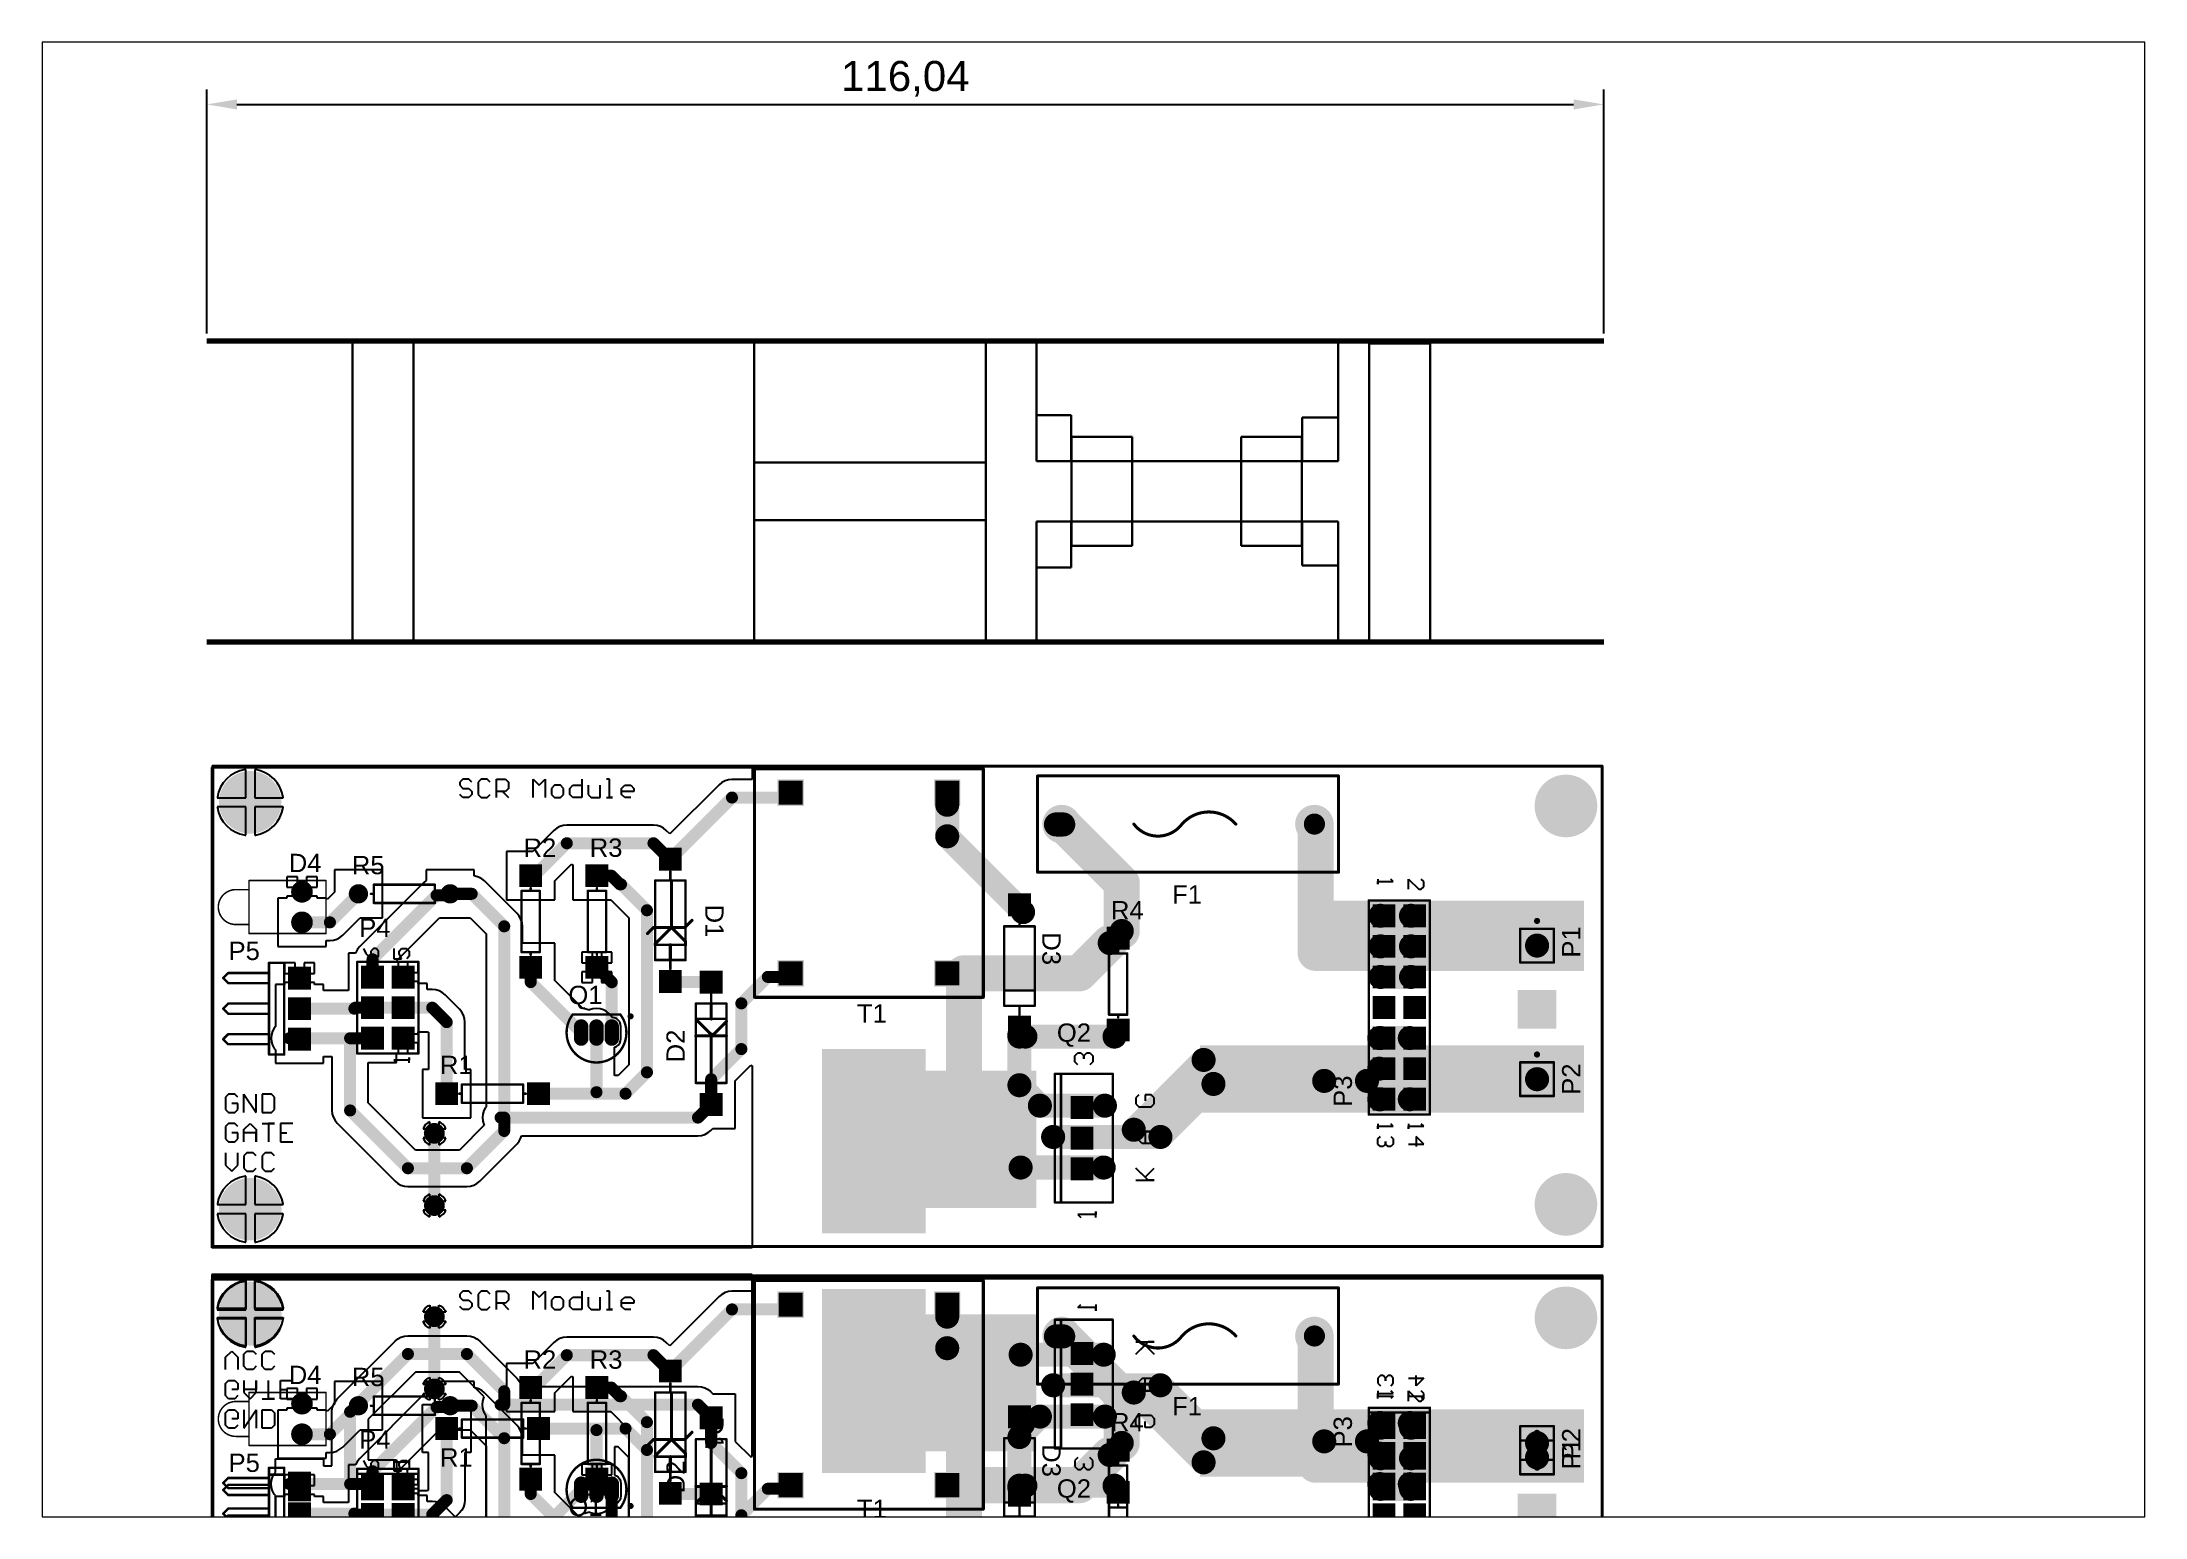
# Paper-space layout 'Layout3' of a CAD drawing. Header units: millimetres. Extents: x 29 to 259, y 20 to 181.
# The model-space entities are those that its viewports show. They can reach past a viewport. Long polylines and large blocks are cut down to what shows.
import ezdxf

# ---------------------------------------------------------------- set-up
doc = ezdxf.new("R2010")
doc.units = ezdxf.units.MM
for name, color, linetype in [('1', 7, 'Continuous'), ('BottomLayer', 5, 'Continuous'), ('BottomSolder', 6, 'Continuous'), ('Mechanical13', 56, 'Continuous'), ('Mechanical15', 56, 'Continuous'), ('MultiLayer', 9, 'Continuous'), ('PadHoleLayer', 156, 'Continuous'), ('TopLayer', 1, 'Continuous'), ('TopOverlay', 40, 'Continuous'), ('TopSolder', 216, 'Continuous')]:
    doc.layers.add(name, color=color, linetype=linetype)
doc.styles.get("Standard").update_dxf_attribs({"font": 'arial.ttf'})
doc.dimstyles.new('ISO-25', dxfattribs={"dimtxt": 2.5, "dimasz": 2.5, "dimexe": 1.25, "dimexo": 0.625, "dimtad": 1, "dimtxsty": 'Standard', "dimcen": 2.5, "dimadec": 0, "dimazin": 0, "dimtfac": 1, "dimtmove": 0, "dimatfit": 3, "dimfxl": 1, "dimarcsym": 0})

psp = doc.layouts.new('Layout3')

msp = doc.modelspace()

# ---------------------------------------------------------------- texts
at = {"layer": '1'}
for s, p in [('P3', (2252.883, 1162.664)), ('P2', (2271.861, 1161.678)), ('D2', (2197.461, 1158.861))]:
    msp.add_text(s, height=1.524, rotation=90, dxfattribs=at).set_placement(p)
for s, p in [('R1', (2177.122, 1161.084)), ('Q2', (2228.37, 1158.497)), ('T1', (2211.761, 1156.804)), ('Q1', (2187.79, 1155.365))]:
    msp.add_text(s, height=1.524, dxfattribs=at).set_placement(p)
at = {"layer": 'TopOverlay'}
for s, p in [('R2', (2184.064, 1211.738)), ('R3', (2189.564, 1211.738)), ('D4', (2164.561, 1210.466)), ('R5', (2169.802, 1210.292)), ('F1', (2237.941, 1207.856)), ('R4', (2232.864, 1206.538)), ('P4', (2170.416, 1205.086)), ('P5', (2159.561, 1203.166)), ('Q1', (2187.79, 1199.502)), ('T1', (2211.761, 1197.966)), ('Q2', (2228.37, 1196.371)), ('R1', (2177.122, 1193.686)), ('R2', (2184.064, 1169.209)), ('R3', (2189.564, 1169.209)), ('D4', (2164.561, 1167.937)), ('R5', (2169.802, 1167.763)), ('R4', (2232.864, 1164.009)), ('F1', (2237.941, 1165.327)), ('P4', (2170.416, 1162.557)), ('P5', (2159.561, 1160.637)), ('Q1', (2187.79, 1156.974)), ('T1', (2211.761, 1155.437))]:
    msp.add_text(s, height=1.524, dxfattribs=at).set_placement(p)
for s, rotation, p in [('D1', 270, (2199.161, 1207.766)), ('P1', 90, (2271.861, 1203.366)), ('D3', 270, (2227.161, 1205.466)), ('D2', 90, (2197.461, 1194.666)), ('P3', 90, (2252.883, 1190.965)), ('P2', 90, (2271.861, 1191.966)), ('D1', 270, (2199.161, 1165.237)), ('D3', 270, (2227.161, 1162.937)), ('P1', 90, (2271.861, 1160.837))]:
    msp.add_text(s, height=1.524, rotation=rotation, dxfattribs=at).set_placement(p)

# ---------------------------------------------------------------- blocks, each defined once
blk = doc.blocks.new('*D22')
at = {"color": 0, "lineweight": -2, "transparency": 16777216}
for p, q in [((2157.76, 1255.23), (2157.76, 1275.5)), ((2273.8, 1255.23), (2273.8, 1275.5)), ((2160.26, 1274.25), (2271.3, 1274.25))]:
    blk.add_line(p, q, dxfattribs=at)
at = {"color": 0, "transparency": 16777216}
for points in [[(2160.26, 1274.67), (2160.26, 1273.83), (2157.76, 1274.25)], [(2271.3, 1274.67), (2271.3, 1273.83), (2273.8, 1274.25)]]:
    blk.add_solid(points, dxfattribs=at)
at = {"layer": 'Defpoints', "color": 0, "transparency": 16777216}
for p in [(2273.8, 1274.25), (2157.76, 1254.6), (2273.8, 1254.6)]:
    blk.add_point(p, dxfattribs=at)
at = {"color": 0, "transparency": 16777216, "insert": (2215.78, 1276.38), "char_height": 2.5, "attachment_point": 5}
blk.add_mtext('116,04', dxfattribs=at)
blk = doc.blocks.new('DIODE_0_4_1')
at = {"layer": 'BottomLayer'}
for points in [[(-5.93, -0.85), (-4.23, -0.85), (-5.93, 0.85), (-4.23, 0.85)], [(4.23, -0.85), (5.93, -0.85), (4.23, 0.85), (5.93, 0.85)]]:
    blk.add_solid(points, dxfattribs=at)
at = {"layer": 'BottomSolder'}
for points in [[(-6.03, -0.95), (-4.13, -0.95), (-6.03, 0.95), (-4.13, 0.95)], [(4.13, -0.95), (6.03, -0.95), (4.13, 0.95), (6.03, 0.95)]]:
    blk.add_solid(points, dxfattribs=at)
at = {"layer": 'MultiLayer'}
for points in [[(-5.93, -0.85), (-4.23, -0.85), (-5.93, 0.85), (-4.23, 0.85)], [(4.23, -0.85), (5.93, -0.85), (4.23, 0.85), (5.93, 0.85)]]:
    blk.add_solid(points, dxfattribs=at)
at = {"layer": 'PadHoleLayer', "const_width": 0.6}
for points in [[(-5.38, 0, 1), (-4.78, 0, 1)], [(4.78, 0, 1), (5.38, 0, 1)]]:
    blk.add_lwpolyline(points, format="xyb", close=True, dxfattribs=at)
at = {"layer": 'TopLayer'}
for points in [[(-5.93, -0.85), (-4.23, -0.85), (-5.93, 0.85), (-4.23, 0.85)], [(4.23, -0.85), (5.93, -0.85), (4.23, 0.85), (5.93, 0.85)]]:
    blk.add_solid(points, dxfattribs=at)
at = {"layer": 'TopOverlay', "const_width": 0.2}
for points in [[(-4.06, 0), (-3.3, 0)], [(-3.3, 1.27), (3.3, 1.27)], [(-3.3, 1.27), (-3.3, -1.27)], [(2.03, 1.27), (2.03, -1.27)], [(3.3, 1.27), (3.3, -1.27)], [(3.3, 0), (4.06, 0)], [(-3.3, -1.27), (3.3, -1.27)]]:
    blk.add_lwpolyline(points, dxfattribs=at)
at = {"layer": 'TopOverlay', "const_width": 0.1}
for points in [[(-4.11, 0, 1), (-4.01, 0, 1)], [(-3.35, 1.27, 1), (-3.25, 1.27, 1)], [(-3.35, 1.27, 1), (-3.25, 1.27, 1)], [(-3.35, 0, 1), (-3.25, 0, 1)], [(1.98, 1.27, 1), (2.08, 1.27, 1)], [(3.25, 1.27, 1), (3.35, 1.27, 1)], [(3.25, 1.27, 1), (3.35, 1.27, 1)], [(3.25, 0, 1), (3.35, 0, 1)], [(4.01, 0, 1), (4.11, 0, 1)], [(-3.35, -1.27, 1), (-3.25, -1.27, 1)], [(-3.35, -1.27, 1), (-3.25, -1.27, 1)], [(1.98, -1.27, 1), (2.08, -1.27, 1)], [(3.25, -1.27, 1), (3.35, -1.27, 1)], [(3.25, -1.27, 1), (3.35, -1.27, 1)]]:
    blk.add_lwpolyline(points, format="xyb", close=True, dxfattribs=at)
at = {"layer": 'TopSolder'}
for points in [[(-6.03, -0.95), (-4.13, -0.95), (-6.03, 0.95), (-4.13, 0.95)], [(4.13, -0.95), (6.03, -0.95), (4.13, 0.95), (6.03, 0.95)]]:
    blk.add_solid(points, dxfattribs=at)
blk = doc.blocks.new('DIODE_0_4_2')
at = {"layer": 'BottomLayer'}
for points in [[(-5.93, -0.85), (-4.23, -0.85), (-5.93, 0.85), (-4.23, 0.85)], [(4.23, -0.85), (5.93, -0.85), (4.23, 0.85), (5.93, 0.85)]]:
    blk.add_solid(points, dxfattribs=at)
at = {"layer": 'BottomSolder'}
for points in [[(-6.03, -0.95), (-4.13, -0.95), (-6.03, 0.95), (-4.13, 0.95)], [(4.13, -0.95), (6.03, -0.95), (4.13, 0.95), (6.03, 0.95)]]:
    blk.add_solid(points, dxfattribs=at)
at = {"layer": 'MultiLayer'}
for points in [[(-5.93, -0.85), (-4.23, -0.85), (-5.93, 0.85), (-4.23, 0.85)], [(4.23, -0.85), (5.93, -0.85), (4.23, 0.85), (5.93, 0.85)]]:
    blk.add_solid(points, dxfattribs=at)
at = {"layer": 'PadHoleLayer', "const_width": 0.6}
for points in [[(-5.38, 0, 1), (-4.78, 0, 1)], [(4.78, 0, 1), (5.38, 0, 1)]]:
    blk.add_lwpolyline(points, format="xyb", close=True, dxfattribs=at)
at = {"layer": 'TopLayer'}
for points in [[(-5.93, -0.85), (-4.23, -0.85), (-5.93, 0.85), (-4.23, 0.85)], [(4.23, -0.85), (5.93, -0.85), (4.23, 0.85), (5.93, 0.85)]]:
    blk.add_solid(points, dxfattribs=at)
at = {"layer": 'TopOverlay', "const_width": 0.2}
for points in [[(-3.3, 0), (-4.06, 0)], [(3.3, 1.27), (-3.3, 1.27)], [(-3.3, -1.27), (-3.3, 1.27)], [(2.03, -1.27), (2.03, 1.27)], [(3.3, -1.27), (3.3, 1.27)], [(4.06, 0), (3.3, 0)], [(3.3, -1.27), (-3.3, -1.27)]]:
    blk.add_lwpolyline(points, dxfattribs=at)
at = {"layer": 'TopOverlay', "const_width": 0.1}
for points in [[(-4.11, 0, 1), (-4.01, 0, 1)], [(-3.35, 1.27, 1), (-3.25, 1.27, 1)], [(-3.35, 1.27, 1), (-3.25, 1.27, 1)], [(-3.35, 0, 1), (-3.25, 0, 1)], [(1.98, 1.27, 1), (2.08, 1.27, 1)], [(3.25, 1.27, 1), (3.35, 1.27, 1)], [(3.25, 1.27, 1), (3.35, 1.27, 1)], [(3.25, 0, 1), (3.35, 0, 1)], [(4.01, 0, 1), (4.11, 0, 1)], [(-3.35, -1.27, 1), (-3.25, -1.27, 1)], [(-3.35, -1.27, 1), (-3.25, -1.27, 1)], [(1.98, -1.27, 1), (2.08, -1.27, 1)], [(3.25, -1.27, 1), (3.35, -1.27, 1)], [(3.25, -1.27, 1), (3.35, -1.27, 1)]]:
    blk.add_lwpolyline(points, format="xyb", close=True, dxfattribs=at)
at = {"layer": 'TopSolder'}
for points in [[(-6.03, -0.95), (-4.13, -0.95), (-6.03, 0.95), (-4.13, 0.95)], [(4.13, -0.95), (6.03, -0.95), (4.13, 0.95), (6.03, 0.95)]]:
    blk.add_solid(points, dxfattribs=at)
blk = doc.blocks.new('DIODE_0_4_3')
at = {"layer": 'BottomLayer'}
for points in [[(-5.93, -0.85), (-4.23, -0.85), (-5.93, 0.85), (-4.23, 0.85)], [(4.23, -0.85), (5.93, -0.85), (4.23, 0.85), (5.93, 0.85)]]:
    blk.add_solid(points, dxfattribs=at)
at = {"layer": 'BottomSolder'}
for points in [[(-6.03, -0.95), (-4.13, -0.95), (-6.03, 0.95), (-4.13, 0.95)], [(4.13, -0.95), (6.03, -0.95), (4.13, 0.95), (6.03, 0.95)]]:
    blk.add_solid(points, dxfattribs=at)
at = {"layer": 'MultiLayer'}
for points in [[(-5.93, -0.85), (-4.23, -0.85), (-5.93, 0.85), (-4.23, 0.85)], [(4.23, -0.85), (5.93, -0.85), (4.23, 0.85), (5.93, 0.85)]]:
    blk.add_solid(points, dxfattribs=at)
at = {"layer": 'PadHoleLayer', "const_width": 0.6}
for points in [[(-5.38, 0, 1), (-4.78, 0, 1)], [(4.78, 0, 1), (5.38, 0, 1)]]:
    blk.add_lwpolyline(points, format="xyb", close=True, dxfattribs=at)
at = {"layer": 'TopLayer'}
for points in [[(-5.93, -0.85), (-4.23, -0.85), (-5.93, 0.85), (-4.23, 0.85)], [(4.23, -0.85), (5.93, -0.85), (4.23, 0.85), (5.93, 0.85)]]:
    blk.add_solid(points, dxfattribs=at)
at = {"layer": 'TopOverlay', "const_width": 0.2}
for points in [[(-3.3, 0), (-4.06, 0)], [(3.3, 1.27), (-3.3, 1.27)], [(-3.3, -1.27), (-3.3, 1.27)], [(2.03, -1.27), (2.03, 1.27)], [(3.3, -1.27), (3.3, 1.27)], [(4.06, 0), (3.3, 0)], [(3.3, -1.27), (-3.3, -1.27)]]:
    blk.add_lwpolyline(points, dxfattribs=at)
at = {"layer": 'TopOverlay', "const_width": 0.1}
for points in [[(-4.11, 0, 1), (-4.01, 0, 1)], [(-3.35, 1.27, 1), (-3.25, 1.27, 1)], [(-3.35, 1.27, 1), (-3.25, 1.27, 1)], [(-3.35, 0, 1), (-3.25, 0, 1)], [(1.98, 1.27, 1), (2.08, 1.27, 1)], [(3.25, 1.27, 1), (3.35, 1.27, 1)], [(3.25, 1.27, 1), (3.35, 1.27, 1)], [(3.25, 0, 1), (3.35, 0, 1)], [(4.01, 0, 1), (4.11, 0, 1)], [(-3.35, -1.27, 1), (-3.25, -1.27, 1)], [(-3.35, -1.27, 1), (-3.25, -1.27, 1)], [(1.98, -1.27, 1), (2.08, -1.27, 1)], [(3.25, -1.27, 1), (3.35, -1.27, 1)], [(3.25, -1.27, 1), (3.35, -1.27, 1)]]:
    blk.add_lwpolyline(points, format="xyb", close=True, dxfattribs=at)
at = {"layer": 'TopSolder'}
for points in [[(-6.03, -0.95), (-4.13, -0.95), (-6.03, 0.95), (-4.13, 0.95)], [(4.13, -0.95), (6.03, -0.95), (4.13, 0.95), (6.03, 0.95)]]:
    blk.add_solid(points, dxfattribs=at)
blk = doc.blocks.new('F_______4')
at = {"layer": 'BottomLayer', "const_width": 1.5}
for points in [[(1.25, 0, 1), (2.75, 0, 1)], [(22.25, 0, 1), (23.75, 0, 1)]]:
    blk.add_lwpolyline(points, format="xyb", close=True, dxfattribs=at)
at = {"layer": 'BottomSolder', "const_width": 1.6}
for points in [[(1.2, 0, 1), (2.8, 0, 1)], [(22.2, 0, 1), (23.8, 0, 1)]]:
    blk.add_lwpolyline(points, format="xyb", close=True, dxfattribs=at)
at = {"layer": 'MultiLayer', "const_width": 1.5}
for points in [[(1.25, 0, 1), (2.75, 0, 1)], [(22.25, 0, 1), (23.75, 0, 1)]]:
    blk.add_lwpolyline(points, format="xyb", close=True, dxfattribs=at)
at = {"layer": 'PadHoleLayer', "const_width": 0.875}
for points in [[(1.56, 0, 1), (2.44, 0, 1)], [(22.56, 0, 1), (23.44, 0, 1)]]:
    blk.add_lwpolyline(points, format="xyb", close=True, dxfattribs=at)
at = {"layer": 'TopLayer', "const_width": 1.5}
for points in [[(1.25, 0, 1), (2.75, 0, 1)], [(22.25, 0, 1), (23.75, 0, 1)]]:
    blk.add_lwpolyline(points, format="xyb", close=True, dxfattribs=at)
at = {"layer": 'TopOverlay', "const_width": 0.254}
for points in [[(0, 4), (25, 4)], [(0, 2), (0, 4)], [(25, 2), (25, 4)], [(0, -2), (0, 2)], [(25, -2), (25, 2)], [(25, -4), (25, 2)], [(0, -4), (0, -2)], [(0, -4), (25, -4)]]:
    blk.add_lwpolyline(points, dxfattribs=at)
at = {"layer": 'TopOverlay', "const_width": 0.127}
for points in [[(-0.06, 4, 1), (0.06, 4, 1)], [(-0.06, 4, 1), (0.06, 4, 1)], [(24.94, 4, 1), (25.06, 4, 1)], [(24.94, 4, 1), (25.06, 4, 1)], [(-0.06, 2, 1), (0.06, 2, 1)], [(-0.06, 2, 1), (0.06, 2, 1)], [(24.94, 2, 1), (25.06, 2, 1)], [(24.94, 2, 1), (25.06, 2, 1)], [(24.94, 2, 1), (25.06, 2, 1)], [(7.94, 0, 1), (8.06, 0, 1)], [(11.94, 0, 1), (12.06, 0, 1)], [(11.94, 0, 1), (12.06, 0, 1)], [(16.41, 0, 1), (16.54, 0, 1)], [(-0.06, -2, 1), (0.06, -2, 1)], [(-0.06, -2, 1), (0.06, -2, 1)], [(24.94, -2, 1), (25.06, -2, 1)], [(-0.06, -4, 1), (0.06, -4, 1)], [(-0.06, -4, 1), (0.06, -4, 1)], [(24.94, -4, 1), (25.06, -4, 1)], [(24.94, -4, 1), (25.06, -4, 1)]]:
    blk.add_lwpolyline(points, format="xyb", close=True, dxfattribs=at)
at = {"layer": 'TopOverlay', "const_width": 0.254}
for points in [[(12, 0, -0.500001), (8, 0)], [(12, 0, -0.4514), (16.47, 0)]]:
    blk.add_lwpolyline(points, format="xyb", dxfattribs=at)
at = {"layer": 'TopSolder', "const_width": 1.6}
for points in [[(1.2, 0, 1), (2.8, 0, 1)], [(22.2, 0, 1), (23.8, 0, 1)]]:
    blk.add_lwpolyline(points, format="xyb", close=True, dxfattribs=at)
blk = doc.blocks.new('PIN1_5')
at = {"layer": 'BottomLayer'}
blk.add_solid([(-1.5, -1.5), (1.5, -1.5), (-1.5, 1.5), (1.5, 1.5)], dxfattribs=at)
at = {"layer": 'BottomSolder'}
blk.add_solid([(-1.6, -1.6), (1.6, -1.6), (-1.6, 1.6), (1.6, 1.6)], dxfattribs=at)
at = {"layer": 'MultiLayer'}
blk.add_solid([(-1.5, -1.5), (1.5, -1.5), (-1.5, 1.5), (1.5, 1.5)], dxfattribs=at)
at = {"layer": 'PadHoleLayer', "const_width": 1}
blk.add_lwpolyline([(-0.5, 0, 1), (0.5, 0, 1)], format="xyb", close=True, dxfattribs=at)
at = {"layer": 'TopLayer'}
blk.add_solid([(-1.5, -1.5), (1.5, -1.5), (-1.5, 1.5), (1.5, 1.5)], dxfattribs=at)
at = {"layer": 'TopOverlay'}
for points, const_width in [([(0.13, 2.05, 1), (-0.13, 2.05, 1)], 0.25), ([(-0.19, 2.05, 1), (-0.06, 2.05, 1)], 0.125), ([(0.06, 2.05, 1), (0.19, 2.05, 1)], 0.125), ([(-1.45, 1.4, 1), (-1.35, 1.4, 1)], 0.1), ([(-1.45, 1.4, 1), (-1.35, 1.4, 1)], 0.1), ([(1.35, 1.4, 1), (1.45, 1.4, 1)], 0.1), ([(1.35, 1.4, 1), (1.45, 1.4, 1)], 0.1), ([(-1.45, -1.4, 1), (-1.35, -1.4, 1)], 0.1), ([(-1.45, -1.4, 1), (-1.35, -1.4, 1)], 0.1), ([(1.35, -1.4, 1), (1.45, -1.4, 1)], 0.1), ([(1.35, -1.4, 1), (1.45, -1.4, 1)], 0.1)]:
    blk.add_lwpolyline(points, format="xyb", close=True, dxfattribs=dict(at, const_width=const_width))
at = {"layer": 'TopOverlay', "const_width": 0.2}
for points in [[(-1.4, -1.4), (-1.4, 1.4)], [(-1.4, 1.4), (1.4, 1.4)], [(1.4, -1.4), (1.4, 1.4)], [(-1.4, -1.4), (1.4, -1.4)]]:
    blk.add_lwpolyline(points, dxfattribs=at)
at = {"layer": 'TopSolder'}
blk.add_solid([(-1.6, -1.6), (1.6, -1.6), (-1.6, 1.6), (1.6, 1.6)], dxfattribs=at)
blk = doc.blocks.new('PIN1_6')
at = {"layer": 'BottomLayer'}
blk.add_solid([(-1.5, -1.5), (1.5, -1.5), (-1.5, 1.5), (1.5, 1.5)], dxfattribs=at)
at = {"layer": 'BottomSolder'}
blk.add_solid([(-1.6, -1.6), (1.6, -1.6), (-1.6, 1.6), (1.6, 1.6)], dxfattribs=at)
at = {"layer": 'MultiLayer'}
blk.add_solid([(-1.5, -1.5), (1.5, -1.5), (-1.5, 1.5), (1.5, 1.5)], dxfattribs=at)
at = {"layer": 'PadHoleLayer', "const_width": 1}
blk.add_lwpolyline([(-0.5, 0, 1), (0.5, 0, 1)], format="xyb", close=True, dxfattribs=at)
at = {"layer": 'TopLayer'}
blk.add_solid([(-1.5, -1.5), (1.5, -1.5), (-1.5, 1.5), (1.5, 1.5)], dxfattribs=at)
at = {"layer": 'TopOverlay'}
for points, const_width in [([(0.13, 2.05, 1), (-0.13, 2.05, 1)], 0.25), ([(-0.19, 2.05, 1), (-0.06, 2.05, 1)], 0.125), ([(0.06, 2.05, 1), (0.19, 2.05, 1)], 0.125), ([(-1.45, 1.4, 1), (-1.35, 1.4, 1)], 0.1), ([(-1.45, 1.4, 1), (-1.35, 1.4, 1)], 0.1), ([(1.35, 1.4, 1), (1.45, 1.4, 1)], 0.1), ([(1.35, 1.4, 1), (1.45, 1.4, 1)], 0.1), ([(-1.45, -1.4, 1), (-1.35, -1.4, 1)], 0.1), ([(-1.45, -1.4, 1), (-1.35, -1.4, 1)], 0.1), ([(1.35, -1.4, 1), (1.45, -1.4, 1)], 0.1), ([(1.35, -1.4, 1), (1.45, -1.4, 1)], 0.1)]:
    blk.add_lwpolyline(points, format="xyb", close=True, dxfattribs=dict(at, const_width=const_width))
at = {"layer": 'TopOverlay', "const_width": 0.2}
for points in [[(-1.4, -1.4), (-1.4, 1.4)], [(-1.4, 1.4), (1.4, 1.4)], [(1.4, -1.4), (1.4, 1.4)], [(-1.4, -1.4), (1.4, -1.4)]]:
    blk.add_lwpolyline(points, dxfattribs=at)
at = {"layer": 'TopSolder'}
blk.add_solid([(-1.6, -1.6), (1.6, -1.6), (-1.6, 1.6), (1.6, 1.6)], dxfattribs=at)
blk = doc.blocks.new('HDR2X7_7')
at = {"layer": 'BottomLayer'}
for points in [[(-0.85, 1.69), (0.85, 1.69), (-0.85, 3.39), (0.85, 3.39)], [(1.69, 1.69), (3.39, 1.69), (1.69, 3.39), (3.39, 3.39)], [(4.23, 1.69), (5.93, 1.69), (4.23, 3.39), (5.93, 3.39)], [(6.77, 1.69), (8.47, 1.69), (6.77, 3.39), (8.47, 3.39)], [(9.31, 1.69), (11.01, 1.69), (9.31, 3.39), (11.01, 3.39)], [(11.85, 1.69), (13.55, 1.69), (11.85, 3.39), (13.55, 3.39)], [(14.39, 1.69), (16.09, 1.69), (14.39, 3.39), (16.09, 3.39)], [(-0.85, -0.85), (0.85, -0.85), (-0.85, 0.85), (0.85, 0.85)], [(1.69, -0.85), (3.39, -0.85), (1.69, 0.85), (3.39, 0.85)], [(4.23, -0.85), (5.93, -0.85), (4.23, 0.85), (5.93, 0.85)], [(6.77, -0.85), (8.47, -0.85), (6.77, 0.85), (8.47, 0.85)], [(9.31, -0.85), (11.01, -0.85), (9.31, 0.85), (11.01, 0.85)], [(11.85, -0.85), (13.55, -0.85), (11.85, 0.85), (13.55, 0.85)], [(14.39, -0.85), (16.09, -0.85), (14.39, 0.85), (16.09, 0.85)]]:
    blk.add_solid(points, dxfattribs=at)
at = {"layer": 'BottomSolder'}
for points in [[(-0.95, 1.59), (0.95, 1.59), (-0.95, 3.49), (0.95, 3.49)], [(1.59, 1.59), (3.49, 1.59), (1.59, 3.49), (3.49, 3.49)], [(4.13, 1.59), (6.03, 1.59), (4.13, 3.49), (6.03, 3.49)], [(6.67, 1.59), (8.57, 1.59), (6.67, 3.49), (8.57, 3.49)], [(9.21, 1.59), (11.11, 1.59), (9.21, 3.49), (11.11, 3.49)], [(11.75, 1.59), (13.65, 1.59), (11.75, 3.49), (13.65, 3.49)], [(14.29, 1.59), (16.19, 1.59), (14.29, 3.49), (16.19, 3.49)], [(-0.95, -0.95), (0.95, -0.95), (-0.95, 0.95), (0.95, 0.95)], [(1.59, -0.95), (3.49, -0.95), (1.59, 0.95), (3.49, 0.95)], [(4.13, -0.95), (6.03, -0.95), (4.13, 0.95), (6.03, 0.95)], [(6.67, -0.95), (8.57, -0.95), (6.67, 0.95), (8.57, 0.95)], [(9.21, -0.95), (11.11, -0.95), (9.21, 0.95), (11.11, 0.95)], [(11.75, -0.95), (13.65, -0.95), (11.75, 0.95), (13.65, 0.95)], [(14.29, -0.95), (16.19, -0.95), (14.29, 0.95), (16.19, 0.95)]]:
    blk.add_solid(points, dxfattribs=at)
at = {"layer": 'MultiLayer'}
for points in [[(-0.85, 1.69), (0.85, 1.69), (-0.85, 3.39), (0.85, 3.39)], [(1.69, 1.69), (3.39, 1.69), (1.69, 3.39), (3.39, 3.39)], [(4.23, 1.69), (5.93, 1.69), (4.23, 3.39), (5.93, 3.39)], [(6.77, 1.69), (8.47, 1.69), (6.77, 3.39), (8.47, 3.39)], [(9.31, 1.69), (11.01, 1.69), (9.31, 3.39), (11.01, 3.39)], [(11.85, 1.69), (13.55, 1.69), (11.85, 3.39), (13.55, 3.39)], [(14.39, 1.69), (16.09, 1.69), (14.39, 3.39), (16.09, 3.39)], [(-0.85, -0.85), (0.85, -0.85), (-0.85, 0.85), (0.85, 0.85)], [(1.69, -0.85), (3.39, -0.85), (1.69, 0.85), (3.39, 0.85)], [(4.23, -0.85), (5.93, -0.85), (4.23, 0.85), (5.93, 0.85)], [(6.77, -0.85), (8.47, -0.85), (6.77, 0.85), (8.47, 0.85)], [(9.31, -0.85), (11.01, -0.85), (9.31, 0.85), (11.01, 0.85)], [(11.85, -0.85), (13.55, -0.85), (11.85, 0.85), (13.55, 0.85)], [(14.39, -0.85), (16.09, -0.85), (14.39, 0.85), (16.09, 0.85)]]:
    blk.add_solid(points, dxfattribs=at)
at = {"layer": 'PadHoleLayer', "const_width": 0.6}
for points in [[(-0.3, 2.54, 1), (0.3, 2.54, 1)], [(2.24, 2.54, 1), (2.84, 2.54, 1)], [(4.78, 2.54, 1), (5.38, 2.54, 1)], [(7.32, 2.54, 1), (7.92, 2.54, 1)], [(9.86, 2.54, 1), (10.46, 2.54, 1)], [(12.4, 2.54, 1), (13, 2.54, 1)], [(14.94, 2.54, 1), (15.54, 2.54, 1)], [(-0.3, 0, 1), (0.3, 0, 1)], [(2.24, 0, 1), (2.84, 0, 1)], [(4.78, 0, 1), (5.38, 0, 1)], [(7.32, 0, 1), (7.92, 0, 1)], [(9.86, 0, 1), (10.46, 0, 1)], [(12.4, 0, 1), (13, 0, 1)], [(14.94, 0, 1), (15.54, 0, 1)]]:
    blk.add_lwpolyline(points, format="xyb", close=True, dxfattribs=at)
at = {"layer": 'TopLayer'}
for points in [[(-0.85, 1.69), (0.85, 1.69), (-0.85, 3.39), (0.85, 3.39)], [(1.69, 1.69), (3.39, 1.69), (1.69, 3.39), (3.39, 3.39)], [(4.23, 1.69), (5.93, 1.69), (4.23, 3.39), (5.93, 3.39)], [(6.77, 1.69), (8.47, 1.69), (6.77, 3.39), (8.47, 3.39)], [(9.31, 1.69), (11.01, 1.69), (9.31, 3.39), (11.01, 3.39)], [(11.85, 1.69), (13.55, 1.69), (11.85, 3.39), (13.55, 3.39)], [(14.39, 1.69), (16.09, 1.69), (14.39, 3.39), (16.09, 3.39)], [(-0.85, -0.85), (0.85, -0.85), (-0.85, 0.85), (0.85, 0.85)], [(1.69, -0.85), (3.39, -0.85), (1.69, 0.85), (3.39, 0.85)], [(4.23, -0.85), (5.93, -0.85), (4.23, 0.85), (5.93, 0.85)], [(6.77, -0.85), (8.47, -0.85), (6.77, 0.85), (8.47, 0.85)], [(9.31, -0.85), (11.01, -0.85), (9.31, 0.85), (11.01, 0.85)], [(11.85, -0.85), (13.55, -0.85), (11.85, 0.85), (13.55, 0.85)], [(14.39, -0.85), (16.09, -0.85), (14.39, 0.85), (16.09, 0.85)]]:
    blk.add_solid(points, dxfattribs=at)
at = {"layer": 'TopOverlay'}
for p, q in [((-2.84, 3.3), (-3.05, 3.09)), ((-3.05, 2.03), (-2.2, 2.88)), ((-2.2, 2.03), (-3.05, 2.03)), ((-2.41, 3.3), (-2.84, 3.3)), ((-2.2, 3.09), (-2.41, 3.3)), ((-2.2, 2.88), (-2.2, 3.09)), ((17.48, 3.3), (17.27, 3.09)), ((17.27, 2.03), (17.7, 2.03)), ((17.48, 2.03), (17.48, 3.3)), ((17.7, 2.03), (17.48, 2.03)), ((18.96, 3.3), (18.33, 2.67)), ((18.33, 2.67), (19.18, 2.67)), ((18.96, 2.03), (18.96, 3.3)), ((-2.84, 0.76), (-3.05, 0.55)), ((-2.84, -0.51), (-2.84, 0.76)), ((17.48, 0.76), (17.27, 0.55)), ((17.48, -0.51), (17.48, 0.76)), ((18.33, 0.55), (18.54, 0.76)), ((18.54, 0.76), (18.96, 0.76)), ((18.96, 0.13), (18.75, 0.13)), ((18.75, 0.13), (18.96, 0.13)), ((18.96, 0.76), (19.18, 0.55)), ((19.18, 0.34), (18.96, 0.13)), ((18.96, 0.13), (19.18, -0.08)), ((19.18, 0.55), (19.18, 0.34)), ((-3.05, -0.51), (-2.62, -0.51)), ((-2.62, -0.51), (-2.84, -0.51)), ((17.27, -0.51), (17.7, -0.51)), ((17.7, -0.51), (17.48, -0.51)), ((18.54, -0.51), (18.33, -0.3)), ((18.96, -0.51), (18.54, -0.51)), ((19.18, -0.3), (18.96, -0.51)), ((19.18, -0.08), (19.18, -0.3))]:
    blk.add_line(p, q, dxfattribs=at)
at = {"layer": 'TopOverlay', "const_width": 0.2}
for points in [[(-1.27, -1.27), (-1.27, 3.81)], [(16.51, 3.81), (-1.27, 3.81)], [(16.51, -1.27), (16.51, 3.81)], [(16.51, -1.27), (-1.27, -1.27)]]:
    blk.add_lwpolyline(points, dxfattribs=at)
at = {"layer": 'TopOverlay', "const_width": 0.1}
for points in [[(-1.32, 3.81, 1), (-1.22, 3.81, 1)], [(-1.32, 3.81, 1), (-1.22, 3.81, 1)], [(16.46, 3.81, 1), (16.56, 3.81, 1)], [(16.46, 3.81, 1), (16.56, 3.81, 1)], [(-1.32, -1.27, 1), (-1.22, -1.27, 1)], [(-1.32, -1.27, 1), (-1.22, -1.27, 1)], [(16.46, -1.27, 1), (16.56, -1.27, 1)], [(16.46, -1.27, 1), (16.56, -1.27, 1)]]:
    blk.add_lwpolyline(points, format="xyb", close=True, dxfattribs=at)
at = {"layer": 'TopSolder'}
for points in [[(-0.95, 1.59), (0.95, 1.59), (-0.95, 3.49), (0.95, 3.49)], [(1.59, 1.59), (3.49, 1.59), (1.59, 3.49), (3.49, 3.49)], [(4.13, 1.59), (6.03, 1.59), (4.13, 3.49), (6.03, 3.49)], [(6.67, 1.59), (8.57, 1.59), (6.67, 3.49), (8.57, 3.49)], [(9.21, 1.59), (11.11, 1.59), (9.21, 3.49), (11.11, 3.49)], [(11.75, 1.59), (13.65, 1.59), (11.75, 3.49), (13.65, 3.49)], [(14.29, 1.59), (16.19, 1.59), (14.29, 3.49), (16.19, 3.49)], [(-0.95, -0.95), (0.95, -0.95), (-0.95, 0.95), (0.95, 0.95)], [(1.59, -0.95), (3.49, -0.95), (1.59, 0.95), (3.49, 0.95)], [(4.13, -0.95), (6.03, -0.95), (4.13, 0.95), (6.03, 0.95)], [(6.67, -0.95), (8.57, -0.95), (6.67, 0.95), (8.57, 0.95)], [(9.21, -0.95), (11.11, -0.95), (9.21, 0.95), (11.11, 0.95)], [(11.75, -0.95), (13.65, -0.95), (11.75, 0.95), (13.65, 0.95)], [(14.29, -0.95), (16.19, -0.95), (14.29, 0.95), (16.19, 0.95)]]:
    blk.add_solid(points, dxfattribs=at)
blk = doc.blocks.new('HDR2X3_8')
at = {"layer": 'BottomLayer'}
for points in [[(-0.85, 1.69), (0.85, 1.69), (-0.85, 3.39), (0.85, 3.39)], [(1.69, 1.69), (3.39, 1.69), (1.69, 3.39), (3.39, 3.39)], [(4.23, 1.69), (5.93, 1.69), (4.23, 3.39), (5.93, 3.39)], [(-0.85, -0.85), (0.85, -0.85), (-0.85, 0.85), (0.85, 0.85)], [(1.69, -0.85), (3.39, -0.85), (1.69, 0.85), (3.39, 0.85)], [(4.23, -0.85), (5.93, -0.85), (4.23, 0.85), (5.93, 0.85)]]:
    blk.add_solid(points, dxfattribs=at)
at = {"layer": 'BottomSolder'}
for points in [[(-0.95, 1.59), (0.95, 1.59), (-0.95, 3.49), (0.95, 3.49)], [(1.59, 1.59), (3.49, 1.59), (1.59, 3.49), (3.49, 3.49)], [(4.13, 1.59), (6.03, 1.59), (4.13, 3.49), (6.03, 3.49)], [(-0.95, -0.95), (0.95, -0.95), (-0.95, 0.95), (0.95, 0.95)], [(1.59, -0.95), (3.49, -0.95), (1.59, 0.95), (3.49, 0.95)], [(4.13, -0.95), (6.03, -0.95), (4.13, 0.95), (6.03, 0.95)]]:
    blk.add_solid(points, dxfattribs=at)
at = {"layer": 'MultiLayer'}
for points in [[(-0.85, 1.69), (0.85, 1.69), (-0.85, 3.39), (0.85, 3.39)], [(1.69, 1.69), (3.39, 1.69), (1.69, 3.39), (3.39, 3.39)], [(4.23, 1.69), (5.93, 1.69), (4.23, 3.39), (5.93, 3.39)], [(-0.85, -0.85), (0.85, -0.85), (-0.85, 0.85), (0.85, 0.85)], [(1.69, -0.85), (3.39, -0.85), (1.69, 0.85), (3.39, 0.85)], [(4.23, -0.85), (5.93, -0.85), (4.23, 0.85), (5.93, 0.85)]]:
    blk.add_solid(points, dxfattribs=at)
at = {"layer": 'PadHoleLayer', "const_width": 0.6}
for points in [[(-0.3, 2.54, 1), (0.3, 2.54, 1)], [(2.24, 2.54, 1), (2.84, 2.54, 1)], [(4.78, 2.54, 1), (5.38, 2.54, 1)], [(-0.3, 0, 1), (0.3, 0, 1)], [(2.24, 0, 1), (2.84, 0, 1)], [(4.78, 0, 1), (5.38, 0, 1)]]:
    blk.add_lwpolyline(points, format="xyb", close=True, dxfattribs=at)
at = {"layer": 'TopLayer'}
for points in [[(-0.85, 1.69), (0.85, 1.69), (-0.85, 3.39), (0.85, 3.39)], [(1.69, 1.69), (3.39, 1.69), (1.69, 3.39), (3.39, 3.39)], [(4.23, 1.69), (5.93, 1.69), (4.23, 3.39), (5.93, 3.39)], [(-0.85, -0.85), (0.85, -0.85), (-0.85, 0.85), (0.85, 0.85)], [(1.69, -0.85), (3.39, -0.85), (1.69, 0.85), (3.39, 0.85)], [(4.23, -0.85), (5.93, -0.85), (4.23, 0.85), (5.93, 0.85)]]:
    blk.add_solid(points, dxfattribs=at)
at = {"layer": 'TopOverlay'}
for p, q in [((7.03, 3.09), (6.6, 2.67)), ((6.6, 2.67), (6.6, 2.24)), ((7.24, 2.67), (6.6, 2.67)), ((6.6, 2.24), (6.82, 2.03)), ((6.82, 2.03), (7.24, 2.03)), ((7.45, 3.3), (7.03, 3.09)), ((7.45, 2.46), (7.24, 2.67)), ((7.24, 2.03), (7.45, 2.24)), ((7.45, 2.24), (7.45, 2.46)), ((-1.82, 0.76), (-2.03, 0.55)), ((-1.82, -0.51), (-1.82, 0.76)), ((7.45, 0.76), (6.6, 0.76)), ((6.6, 0.76), (6.6, 0.13)), ((6.6, 0.13), (7.03, 0.34)), ((7.03, 0.34), (7.24, 0.34)), ((7.24, 0.34), (7.45, 0.13)), ((7.45, 0.13), (7.45, -0.3)), ((-2.03, -0.51), (-1.61, -0.51)), ((-1.61, -0.51), (-1.82, -0.51)), ((6.82, -0.51), (6.6, -0.3)), ((7.24, -0.51), (6.82, -0.51)), ((7.45, -0.3), (7.24, -0.51))]:
    blk.add_line(p, q, dxfattribs=at)
at = {"layer": 'TopOverlay', "const_width": 0.2}
for points in [[(-1.27, 3.81), (-1.27, -1.27)], [(-1.27, 3.81), (6.35, 3.81)], [(6.35, 3.81), (6.35, -1.27)], [(-1.27, -1.27), (6.35, -1.27)], [(1.48, -1.27), (6.35, -1.27)]]:
    blk.add_lwpolyline(points, dxfattribs=at)
at = {"layer": 'TopOverlay', "const_width": 0.1}
for points in [[(-1.32, 3.81, 1), (-1.22, 3.81, 1)], [(-1.32, 3.81, 1), (-1.22, 3.81, 1)], [(6.3, 3.81, 1), (6.4, 3.81, 1)], [(6.3, 3.81, 1), (6.4, 3.81, 1)], [(-1.32, -1.27, 1), (-1.22, -1.27, 1)], [(-1.32, -1.27, 1), (-1.22, -1.27, 1)], [(1.43, -1.27, 1), (1.53, -1.27, 1)], [(6.3, -1.27, 1), (6.4, -1.27, 1)], [(6.3, -1.27, 1), (6.4, -1.27, 1)], [(6.3, -1.27, 1), (6.4, -1.27, 1)]]:
    blk.add_lwpolyline(points, format="xyb", close=True, dxfattribs=at)
at = {"layer": 'TopSolder'}
for points in [[(-0.95, 1.59), (0.95, 1.59), (-0.95, 3.49), (0.95, 3.49)], [(1.59, 1.59), (3.49, 1.59), (1.59, 3.49), (3.49, 3.49)], [(4.13, 1.59), (6.03, 1.59), (4.13, 3.49), (6.03, 3.49)], [(-0.95, -0.95), (0.95, -0.95), (-0.95, 0.95), (0.95, 0.95)], [(1.59, -0.95), (3.49, -0.95), (1.59, 0.95), (3.49, 0.95)], [(4.13, -0.95), (6.03, -0.95), (4.13, 0.95), (6.03, 0.95)]]:
    blk.add_solid(points, dxfattribs=at)
blk = doc.blocks.new('TO_92A_9')
at = {"layer": 'BottomLayer', "const_width": 1}
for points in [[(0.5, 1.27), (-0.5, 1.27)], [(0.5, 0), (-0.5, 0)], [(0.5, -1.27), (-0.5, -1.27)]]:
    blk.add_lwpolyline(points, dxfattribs=at)
at = {"layer": 'BottomLayer', "const_width": 0.5}
for points in [[(-0.75, 1.27, 1), (-0.25, 1.27, 1)], [(0.25, 1.27, 1), (0.75, 1.27, 1)], [(-0.75, 0, 1), (-0.25, 0, 1)], [(0.25, 0, 1), (0.75, 0, 1)], [(-0.75, -1.27, 1), (-0.25, -1.27, 1)], [(0.25, -1.27, 1), (0.75, -1.27, 1)]]:
    blk.add_lwpolyline(points, format="xyb", close=True, dxfattribs=at)
at = {"layer": 'BottomSolder', "const_width": 1.2}
for points in [[(0.5, 1.27), (-0.5, 1.27)], [(0.5, 0), (-0.5, 0)], [(0.5, -1.27), (-0.5, -1.27)]]:
    blk.add_lwpolyline(points, dxfattribs=at)
at = {"layer": 'BottomSolder', "const_width": 0.602}
for points in [[(-0.8, 1.27, 1), (-0.2, 1.27, 1)], [(0.2, 1.27, 1), (0.8, 1.27, 1)], [(-0.8, 0, 1), (-0.2, 0, 1)], [(0.2, 0, 1), (0.8, 0, 1)], [(-0.8, -1.27, 1), (-0.2, -1.27, 1)], [(0.2, -1.27, 1), (0.8, -1.27, 1)]]:
    blk.add_lwpolyline(points, format="xyb", close=True, dxfattribs=at)
at = {"layer": 'Mechanical13', "const_width": 0.1}
blk.add_lwpolyline([(1.5, -1.98, -2.01215), (1.5, 1.98)], format="xyb", dxfattribs=at)
blk.add_lwpolyline([(1.5, 1.98), (1.5, -1.98)], dxfattribs=at)
at = {"layer": 'Mechanical13', "const_width": 0.05}
for points in [[(1.48, 1.98, 1), (1.53, 1.98, 1)], [(1.48, 1.98, 1), (1.53, 1.98, 1)], [(1.48, -1.98, 1), (1.53, -1.98, 1)], [(1.48, -1.98, 1), (1.53, -1.98, 1)]]:
    blk.add_lwpolyline(points, format="xyb", close=True, dxfattribs=at)
at = {"layer": 'Mechanical15', "const_width": 0.1}
for points in [[(-0.5, 0), (0.5, 0)], [(0, 0.5), (0, -0.5)]]:
    blk.add_lwpolyline(points, dxfattribs=at)
at = {"layer": 'Mechanical15', "const_width": 0.05}
for points in [[(-0.52, 0, 1), (-0.47, 0, 1)], [(-0.03, 0.5, 1), (0.02, 0.5, 1)], [(0.48, 0, 1), (0.53, 0, 1)], [(-0.03, -0.5, 1), (0.02, -0.5, 1)]]:
    blk.add_lwpolyline(points, format="xyb", close=True, dxfattribs=at)
at = {"layer": 'MultiLayer', "const_width": 1}
for points in [[(0.5, 1.27), (-0.5, 1.27)], [(0.5, 0), (-0.5, 0)], [(0.5, -1.27), (-0.5, -1.27)]]:
    blk.add_lwpolyline(points, dxfattribs=at)
at = {"layer": 'MultiLayer', "const_width": 0.5}
for points in [[(-0.75, 1.27, 1), (-0.25, 1.27, 1)], [(0.25, 1.27, 1), (0.75, 1.27, 1)], [(-0.75, 0, 1), (-0.25, 0, 1)], [(0.25, 0, 1), (0.75, 0, 1)], [(-0.75, -1.27, 1), (-0.25, -1.27, 1)], [(0.25, -1.27, 1), (0.75, -1.27, 1)]]:
    blk.add_lwpolyline(points, format="xyb", close=True, dxfattribs=at)
at = {"layer": 'PadHoleLayer', "const_width": 0.45}
for points in [[(-0.23, 1.27, 1), (0.22, 1.27, 1)], [(-0.23, 0, 1), (0.22, 0, 1)], [(-0.23, -1.27, 1), (0.22, -1.27, 1)]]:
    blk.add_lwpolyline(points, format="xyb", close=True, dxfattribs=at)
at = {"layer": 'TopLayer', "const_width": 1}
for points in [[(0.5, 1.27), (-0.5, 1.27)], [(0.5, 0), (-0.5, 0)], [(0.5, -1.27), (-0.5, -1.27)]]:
    blk.add_lwpolyline(points, dxfattribs=at)
at = {"layer": 'TopLayer', "const_width": 0.5}
for points in [[(-0.75, 1.27, 1), (-0.25, 1.27, 1)], [(0.25, 1.27, 1), (0.75, 1.27, 1)], [(-0.75, 0, 1), (-0.25, 0, 1)], [(0.25, 0, 1), (0.75, 0, 1)], [(-0.75, -1.27, 1), (-0.25, -1.27, 1)], [(0.25, -1.27, 1), (0.75, -1.27, 1)]]:
    blk.add_lwpolyline(points, format="xyb", close=True, dxfattribs=at)
at = {"layer": 'TopOverlay', "const_width": 0.2}
blk.add_lwpolyline([(1.5, -1.98, -2.01215), (1.5, 1.98)], format="xyb", dxfattribs=at)
blk.add_lwpolyline([(1.5, 1.98), (1.5, -1.98)], dxfattribs=at)
at = {"layer": 'TopOverlay'}
for points, const_width in [([(1.45, 1.98, 1), (1.55, 1.98, 1)], 0.1), ([(1.45, 1.98, 1), (1.55, 1.98, 1)], 0.1), ([(1.48, -2.83, 1), (1.22, -2.83, 1)], 0.25), ([(1.16, -2.83, 1), (1.29, -2.83, 1)], 0.125), ([(1.41, -2.83, 1), (1.54, -2.83, 1)], 0.125), ([(1.45, -1.98, 1), (1.55, -1.98, 1)], 0.1), ([(1.45, -1.98, 1), (1.55, -1.98, 1)], 0.1)]:
    blk.add_lwpolyline(points, format="xyb", close=True, dxfattribs=dict(at, const_width=const_width))
at = {"layer": 'TopSolder', "const_width": 1.2}
for points in [[(0.5, 1.27), (-0.5, 1.27)], [(0.5, 0), (-0.5, 0)], [(0.5, -1.27), (-0.5, -1.27)]]:
    blk.add_lwpolyline(points, dxfattribs=at)
at = {"layer": 'TopSolder', "const_width": 0.602}
for points in [[(-0.8, 1.27, 1), (-0.2, 1.27, 1)], [(0.2, 1.27, 1), (0.8, 1.27, 1)], [(-0.8, 0, 1), (-0.2, 0, 1)], [(0.2, 0, 1), (0.8, 0, 1)], [(-0.8, -1.27, 1), (-0.2, -1.27, 1)], [(0.2, -1.27, 1), (0.8, -1.27, 1)]]:
    blk.add_lwpolyline(points, format="xyb", close=True, dxfattribs=at)
blk = doc.blocks.new('TO_220_AB_10')
at = {"layer": 'BottomLayer'}
for points in [[(-3.39, -0.85), (-1.69, -0.85), (-3.39, 0.85), (-1.69, 0.85)], [(-0.85, -0.85), (0.85, -0.85), (-0.85, 0.85), (0.85, 0.85)], [(1.69, -0.85), (3.39, -0.85), (1.69, 0.85), (3.39, 0.85)]]:
    blk.add_solid(points, dxfattribs=at)
at = {"layer": 'BottomSolder'}
for points in [[(-3.49, -0.95), (-1.59, -0.95), (-3.49, 0.95), (-1.59, 0.95)], [(-0.95, -0.95), (0.95, -0.95), (-0.95, 0.95), (0.95, 0.95)], [(1.59, -0.95), (3.49, -0.95), (1.59, 0.95), (3.49, 0.95)]]:
    blk.add_solid(points, dxfattribs=at)
at = {"layer": 'MultiLayer'}
for points in [[(-3.39, -0.85), (-1.69, -0.85), (-3.39, 0.85), (-1.69, 0.85)], [(-0.85, -0.85), (0.85, -0.85), (-0.85, 0.85), (0.85, 0.85)], [(1.69, -0.85), (3.39, -0.85), (1.69, 0.85), (3.39, 0.85)]]:
    blk.add_solid(points, dxfattribs=at)
at = {"layer": 'PadHoleLayer', "const_width": 0.6}
for points in [[(-2.84, 0, 1), (-2.24, 0, 1)], [(-0.3, 0, 1), (0.3, 0, 1)], [(2.24, 0, 1), (2.84, 0, 1)]]:
    blk.add_lwpolyline(points, format="xyb", close=True, dxfattribs=at)
at = {"layer": 'TopLayer'}
for points in [[(-3.39, -0.85), (-1.69, -0.85), (-3.39, 0.85), (-1.69, 0.85)], [(-0.85, -0.85), (0.85, -0.85), (-0.85, 0.85), (0.85, 0.85)], [(1.69, -0.85), (3.39, -0.85), (1.69, 0.85), (3.39, 0.85)]]:
    blk.add_solid(points, dxfattribs=at)
at = {"layer": 'TopOverlay'}
for p, q in [((-6.35, 0.36), (-6.6, 0.11)), ((-6.35, -1.14), (-6.35, 0.36)), ((6.1, 0.36), (6.35, 0.61)), ((6.35, 0.61), (6.85, 0.61)), ((6.85, 0.61), (7.1, 0.36)), ((7.1, 0.11), (6.85, -0.14)), ((7.1, 0.36), (7.1, 0.11)), ((-6.6, -1.14), (-6.1, -1.14)), ((-6.1, -1.14), (-6.35, -1.14)), ((6.35, -0.89), (6.1, -0.64)), ((6.85, -0.89), (6.35, -0.89)), ((6.85, -0.14), (6.6, -0.14)), ((6.6, -0.14), (6.85, -0.14)), ((6.85, -0.14), (7.1, -0.39)), ((7.1, -0.64), (6.85, -0.89)), ((7.1, -0.39), (7.1, -0.64))]:
    blk.add_line(p, q, dxfattribs=at)
at = {"layer": 'TopOverlay', "const_width": 0.2}
for points in [[(-5.35, 2.25), (5.35, 2.25)], [(-5.35, 2.25), (-5.35, -2.55)], [(-5.35, 1.75), (5.35, 1.75)], [(5.35, 2.25), (5.35, -2.55)], [(-5.35, -2.55), (5.35, -2.55)]]:
    blk.add_lwpolyline(points, dxfattribs=at)
at = {"layer": 'TopOverlay', "const_width": 0.1}
for points in [[(-5.4, 2.25, 1), (-5.3, 2.25, 1)], [(-5.4, 2.25, 1), (-5.3, 2.25, 1)], [(-5.4, 1.75, 1), (-5.3, 1.75, 1)], [(5.3, 2.25, 1), (5.4, 2.25, 1)], [(5.3, 2.25, 1), (5.4, 2.25, 1)], [(5.3, 1.75, 1), (5.4, 1.75, 1)], [(-5.4, -2.55, 1), (-5.3, -2.55, 1)], [(-5.4, -2.55, 1), (-5.3, -2.55, 1)], [(5.3, -2.55, 1), (5.4, -2.55, 1)], [(5.3, -2.55, 1), (5.4, -2.55, 1)]]:
    blk.add_lwpolyline(points, format="xyb", close=True, dxfattribs=at)
at = {"layer": 'TopSolder'}
for points in [[(-3.49, -0.95), (-1.59, -0.95), (-3.49, 0.95), (-1.59, 0.95)], [(-0.95, -0.95), (0.95, -0.95), (-0.95, 0.95), (0.95, 0.95)], [(1.59, -0.95), (3.49, -0.95), (1.59, 0.95), (3.49, 0.95)]]:
    blk.add_solid(points, dxfattribs=at)
blk = doc.blocks.new('AXIAL_0_3_11')
at = {"layer": 'BottomLayer'}
for points in [[(-4.66, -0.85), (-2.96, -0.85), (-4.66, 0.85), (-2.96, 0.85)], [(2.96, -0.85), (4.66, -0.85), (2.96, 0.85), (4.66, 0.85)]]:
    blk.add_solid(points, dxfattribs=at)
at = {"layer": 'BottomSolder'}
for points in [[(-4.76, -0.95), (-2.86, -0.95), (-4.76, 0.95), (-2.86, 0.95)], [(2.86, -0.95), (4.76, -0.95), (2.86, 0.95), (4.76, 0.95)]]:
    blk.add_solid(points, dxfattribs=at)
at = {"layer": 'MultiLayer'}
for points in [[(-4.66, -0.85), (-2.96, -0.85), (-4.66, 0.85), (-2.96, 0.85)], [(2.96, -0.85), (4.66, -0.85), (2.96, 0.85), (4.66, 0.85)]]:
    blk.add_solid(points, dxfattribs=at)
at = {"layer": 'PadHoleLayer', "const_width": 0.6}
for points in [[(-4.11, 0, 1), (-3.51, 0, 1)], [(3.51, 0, 1), (4.11, 0, 1)]]:
    blk.add_lwpolyline(points, format="xyb", close=True, dxfattribs=at)
at = {"layer": 'TopLayer'}
for points in [[(-4.66, -0.85), (-2.96, -0.85), (-4.66, 0.85), (-2.96, 0.85)], [(2.96, -0.85), (4.66, -0.85), (2.96, 0.85), (4.66, 0.85)]]:
    blk.add_solid(points, dxfattribs=at)
at = {"layer": 'TopOverlay', "const_width": 0.2}
for points in [[(-2.54, 0), (-2.77, 0)], [(2.54, 0.76), (-2.54, 0.76)], [(-2.54, 0.76), (-2.54, -0.76)], [(2.54, 0.76), (2.54, 0)], [(2.54, 0), (2.54, -0.76)], [(2.77, 0), (2.54, 0)], [(2.54, -0.76), (-2.54, -0.76)]]:
    blk.add_lwpolyline(points, dxfattribs=at)
at = {"layer": 'TopOverlay', "const_width": 0.1}
for points in [[(-2.82, 0, 1), (-2.72, 0, 1)], [(-2.59, 0.76, 1), (-2.49, 0.76, 1)], [(-2.59, 0.76, 1), (-2.49, 0.76, 1)], [(-2.59, 0, 1), (-2.49, 0, 1)], [(2.49, 0.76, 1), (2.59, 0.76, 1)], [(2.49, 0.76, 1), (2.59, 0.76, 1)], [(2.49, 0, 1), (2.59, 0, 1)], [(2.49, 0, 1), (2.59, 0, 1)], [(2.49, 0, 1), (2.59, 0, 1)], [(2.72, 0, 1), (2.82, 0, 1)], [(-2.59, -0.76, 1), (-2.49, -0.76, 1)], [(-2.59, -0.76, 1), (-2.49, -0.76, 1)], [(2.49, -0.76, 1), (2.59, -0.76, 1)], [(2.49, -0.76, 1), (2.59, -0.76, 1)]]:
    blk.add_lwpolyline(points, format="xyb", close=True, dxfattribs=at)
at = {"layer": 'TopSolder'}
for points in [[(-4.76, -0.95), (-2.86, -0.95), (-4.76, 0.95), (-2.86, 0.95)], [(2.86, -0.95), (4.76, -0.95), (2.86, 0.95), (4.76, 0.95)]]:
    blk.add_solid(points, dxfattribs=at)
blk = doc.blocks.new('AXIAL_0_3_12')
at = {"layer": 'BottomLayer'}
for points in [[(-4.66, -0.85), (-2.96, -0.85), (-4.66, 0.85), (-2.96, 0.85)], [(2.96, -0.85), (4.66, -0.85), (2.96, 0.85), (4.66, 0.85)]]:
    blk.add_solid(points, dxfattribs=at)
at = {"layer": 'BottomSolder'}
for points in [[(-4.76, -0.95), (-2.86, -0.95), (-4.76, 0.95), (-2.86, 0.95)], [(2.86, -0.95), (4.76, -0.95), (2.86, 0.95), (4.76, 0.95)]]:
    blk.add_solid(points, dxfattribs=at)
at = {"layer": 'MultiLayer'}
for points in [[(-4.66, -0.85), (-2.96, -0.85), (-4.66, 0.85), (-2.96, 0.85)], [(2.96, -0.85), (4.66, -0.85), (2.96, 0.85), (4.66, 0.85)]]:
    blk.add_solid(points, dxfattribs=at)
at = {"layer": 'PadHoleLayer', "const_width": 0.6}
for points in [[(-4.11, 0, 1), (-3.51, 0, 1)], [(3.51, 0, 1), (4.11, 0, 1)]]:
    blk.add_lwpolyline(points, format="xyb", close=True, dxfattribs=at)
at = {"layer": 'TopLayer'}
for points in [[(-4.66, -0.85), (-2.96, -0.85), (-4.66, 0.85), (-2.96, 0.85)], [(2.96, -0.85), (4.66, -0.85), (2.96, 0.85), (4.66, 0.85)]]:
    blk.add_solid(points, dxfattribs=at)
at = {"layer": 'TopOverlay', "const_width": 0.2}
for points in [[(-2.77, 0), (-2.54, 0)], [(-2.54, 0.76), (2.54, 0.76)], [(-2.54, 0.76), (-2.54, -0.76)], [(2.54, 0.76), (2.54, 0)], [(2.54, 0), (2.54, -0.76)], [(2.54, 0), (2.77, 0)], [(-2.54, -0.76), (2.54, -0.76)]]:
    blk.add_lwpolyline(points, dxfattribs=at)
at = {"layer": 'TopOverlay', "const_width": 0.1}
for points in [[(-2.82, 0, 1), (-2.72, 0, 1)], [(-2.59, 0.76, 1), (-2.49, 0.76, 1)], [(-2.59, 0.76, 1), (-2.49, 0.76, 1)], [(-2.59, 0, 1), (-2.49, 0, 1)], [(2.49, 0.76, 1), (2.59, 0.76, 1)], [(2.49, 0.76, 1), (2.59, 0.76, 1)], [(2.49, 0, 1), (2.59, 0, 1)], [(2.49, 0, 1), (2.59, 0, 1)], [(2.49, 0, 1), (2.59, 0, 1)], [(2.72, 0, 1), (2.82, 0, 1)], [(-2.59, -0.76, 1), (-2.49, -0.76, 1)], [(-2.59, -0.76, 1), (-2.49, -0.76, 1)], [(2.49, -0.76, 1), (2.59, -0.76, 1)], [(2.49, -0.76, 1), (2.59, -0.76, 1)]]:
    blk.add_lwpolyline(points, format="xyb", close=True, dxfattribs=at)
at = {"layer": 'TopSolder'}
for points in [[(-4.76, -0.95), (-2.86, -0.95), (-4.76, 0.95), (-2.86, 0.95)], [(2.86, -0.95), (4.76, -0.95), (2.86, 0.95), (4.76, 0.95)]]:
    blk.add_solid(points, dxfattribs=at)
blk = doc.blocks.new('AXIAL_0_3_13')
at = {"layer": 'BottomLayer'}
for points in [[(-4.66, -0.85), (-2.96, -0.85), (-4.66, 0.85), (-2.96, 0.85)], [(2.96, -0.85), (4.66, -0.85), (2.96, 0.85), (4.66, 0.85)]]:
    blk.add_solid(points, dxfattribs=at)
at = {"layer": 'BottomSolder'}
for points in [[(-4.76, -0.95), (-2.86, -0.95), (-4.76, 0.95), (-2.86, 0.95)], [(2.86, -0.95), (4.76, -0.95), (2.86, 0.95), (4.76, 0.95)]]:
    blk.add_solid(points, dxfattribs=at)
at = {"layer": 'MultiLayer'}
for points in [[(-4.66, -0.85), (-2.96, -0.85), (-4.66, 0.85), (-2.96, 0.85)], [(2.96, -0.85), (4.66, -0.85), (2.96, 0.85), (4.66, 0.85)]]:
    blk.add_solid(points, dxfattribs=at)
at = {"layer": 'PadHoleLayer', "const_width": 0.6}
for points in [[(-4.11, 0, 1), (-3.51, 0, 1)], [(3.51, 0, 1), (4.11, 0, 1)]]:
    blk.add_lwpolyline(points, format="xyb", close=True, dxfattribs=at)
at = {"layer": 'TopLayer'}
for points in [[(-4.66, -0.85), (-2.96, -0.85), (-4.66, 0.85), (-2.96, 0.85)], [(2.96, -0.85), (4.66, -0.85), (2.96, 0.85), (4.66, 0.85)]]:
    blk.add_solid(points, dxfattribs=at)
at = {"layer": 'TopOverlay', "const_width": 0.2}
for points in [[(-2.77, 0), (-2.54, 0)], [(-2.54, 0.76), (2.54, 0.76)], [(-2.54, 0.76), (-2.54, -0.76)], [(2.54, 0.76), (2.54, 0)], [(2.54, 0), (2.54, -0.76)], [(2.54, 0), (2.77, 0)], [(-2.54, -0.76), (2.54, -0.76)]]:
    blk.add_lwpolyline(points, dxfattribs=at)
at = {"layer": 'TopOverlay', "const_width": 0.1}
for points in [[(-2.82, 0, 1), (-2.72, 0, 1)], [(-2.59, 0.76, 1), (-2.49, 0.76, 1)], [(-2.59, 0.76, 1), (-2.49, 0.76, 1)], [(-2.59, 0, 1), (-2.49, 0, 1)], [(2.49, 0.76, 1), (2.59, 0.76, 1)], [(2.49, 0.76, 1), (2.59, 0.76, 1)], [(2.49, 0, 1), (2.59, 0, 1)], [(2.49, 0, 1), (2.59, 0, 1)], [(2.49, 0, 1), (2.59, 0, 1)], [(2.72, 0, 1), (2.82, 0, 1)], [(-2.59, -0.76, 1), (-2.49, -0.76, 1)], [(-2.59, -0.76, 1), (-2.49, -0.76, 1)], [(2.49, -0.76, 1), (2.59, -0.76, 1)], [(2.49, -0.76, 1), (2.59, -0.76, 1)]]:
    blk.add_lwpolyline(points, format="xyb", close=True, dxfattribs=at)
at = {"layer": 'TopSolder'}
for points in [[(-4.76, -0.95), (-2.86, -0.95), (-4.76, 0.95), (-2.86, 0.95)], [(2.86, -0.95), (4.76, -0.95), (2.86, 0.95), (4.76, 0.95)]]:
    blk.add_solid(points, dxfattribs=at)
blk = doc.blocks.new('AXIAL_0_3_14')
at = {"layer": 'BottomLayer'}
for points in [[(-4.66, -0.85), (-2.96, -0.85), (-4.66, 0.85), (-2.96, 0.85)], [(2.96, -0.85), (4.66, -0.85), (2.96, 0.85), (4.66, 0.85)]]:
    blk.add_solid(points, dxfattribs=at)
at = {"layer": 'BottomSolder'}
for points in [[(-4.76, -0.95), (-2.86, -0.95), (-4.76, 0.95), (-2.86, 0.95)], [(2.86, -0.95), (4.76, -0.95), (2.86, 0.95), (4.76, 0.95)]]:
    blk.add_solid(points, dxfattribs=at)
at = {"layer": 'MultiLayer'}
for points in [[(-4.66, -0.85), (-2.96, -0.85), (-4.66, 0.85), (-2.96, 0.85)], [(2.96, -0.85), (4.66, -0.85), (2.96, 0.85), (4.66, 0.85)]]:
    blk.add_solid(points, dxfattribs=at)
at = {"layer": 'PadHoleLayer', "const_width": 0.6}
for points in [[(-4.11, 0, 1), (-3.51, 0, 1)], [(3.51, 0, 1), (4.11, 0, 1)]]:
    blk.add_lwpolyline(points, format="xyb", close=True, dxfattribs=at)
at = {"layer": 'TopLayer'}
for points in [[(-4.66, -0.85), (-2.96, -0.85), (-4.66, 0.85), (-2.96, 0.85)], [(2.96, -0.85), (4.66, -0.85), (2.96, 0.85), (4.66, 0.85)]]:
    blk.add_solid(points, dxfattribs=at)
at = {"layer": 'TopOverlay', "const_width": 0.2}
for points in [[(-2.77, 0), (-2.54, 0)], [(-2.54, 0.76), (2.54, 0.76)], [(-2.54, 0.76), (-2.54, -0.76)], [(2.54, 0.76), (2.54, 0)], [(2.54, 0), (2.54, -0.76)], [(2.54, 0), (2.77, 0)], [(-2.54, -0.76), (2.54, -0.76)]]:
    blk.add_lwpolyline(points, dxfattribs=at)
at = {"layer": 'TopOverlay', "const_width": 0.1}
for points in [[(-2.82, 0, 1), (-2.72, 0, 1)], [(-2.59, 0.76, 1), (-2.49, 0.76, 1)], [(-2.59, 0.76, 1), (-2.49, 0.76, 1)], [(-2.59, 0, 1), (-2.49, 0, 1)], [(2.49, 0.76, 1), (2.59, 0.76, 1)], [(2.49, 0.76, 1), (2.59, 0.76, 1)], [(2.49, 0, 1), (2.59, 0, 1)], [(2.49, 0, 1), (2.59, 0, 1)], [(2.49, 0, 1), (2.59, 0, 1)], [(2.72, 0, 1), (2.82, 0, 1)], [(-2.59, -0.76, 1), (-2.49, -0.76, 1)], [(-2.59, -0.76, 1), (-2.49, -0.76, 1)], [(2.49, -0.76, 1), (2.59, -0.76, 1)], [(2.49, -0.76, 1), (2.59, -0.76, 1)]]:
    blk.add_lwpolyline(points, format="xyb", close=True, dxfattribs=at)
at = {"layer": 'TopSolder'}
for points in [[(-4.76, -0.95), (-2.86, -0.95), (-4.76, 0.95), (-2.86, 0.95)], [(2.86, -0.95), (4.76, -0.95), (2.86, 0.95), (4.76, 0.95)]]:
    blk.add_solid(points, dxfattribs=at)
blk = doc.blocks.new('TRAFOSKPT17_15')
at = {"layer": 'BottomLayer'}
for points in [[(0, 14), (2, 14), (0, 16), (2, 16)], [(13, 14), (15, 14), (13, 16), (15, 16)], [(0, -1), (2, -1), (0, 1), (2, 1)], [(13, -1), (15, -1), (13, 1), (15, 1)]]:
    blk.add_solid(points, dxfattribs=at)
at = {"layer": 'BottomSolder'}
for points in [[(-0.1, 13.9), (2.1, 13.9), (-0.1, 16.1), (2.1, 16.1)], [(12.9, 13.9), (15.1, 13.9), (12.9, 16.1), (15.1, 16.1)], [(-0.1, -1.1), (2.1, -1.1), (-0.1, 1.1), (2.1, 1.1)], [(12.9, -1.1), (15.1, -1.1), (12.9, 1.1), (15.1, 1.1)]]:
    blk.add_solid(points, dxfattribs=at)
at = {"layer": 'MultiLayer'}
for points in [[(0, 14), (2, 14), (0, 16), (2, 16)], [(13, 14), (15, 14), (13, 16), (15, 16)], [(0, -1), (2, -1), (0, 1), (2, 1)], [(13, -1), (15, -1), (13, 1), (15, 1)]]:
    blk.add_solid(points, dxfattribs=at)
at = {"layer": 'TopLayer'}
for points in [[(0, 14), (2, 14), (0, 16), (2, 16)], [(13, 14), (15, 14), (13, 16), (15, 16)], [(0, -1), (2, -1), (0, 1), (2, 1)], [(13, -1), (15, -1), (13, 1), (15, 1)]]:
    blk.add_solid(points, dxfattribs=at)
at = {"layer": 'TopOverlay', "const_width": 0.254}
for points in [[(-2, 17), (17, 17)], [(-2, -2), (-2, 17)], [(17, -2), (17, 17)], [(-2, -2), (17, -2)]]:
    blk.add_lwpolyline(points, dxfattribs=at)
at = {"layer": 'TopOverlay', "const_width": 0.127}
for points in [[(-2.06, 17, 1), (-1.94, 17, 1)], [(-2.06, 17, 1), (-1.94, 17, 1)], [(16.94, 17, 1), (17.06, 17, 1)], [(16.94, 17, 1), (17.06, 17, 1)], [(-2.06, -2, 1), (-1.94, -2, 1)], [(-2.06, -2, 1), (-1.94, -2, 1)], [(16.94, -2, 1), (17.06, -2, 1)], [(16.94, -2, 1), (17.06, -2, 1)]]:
    blk.add_lwpolyline(points, format="xyb", close=True, dxfattribs=at)
at = {"layer": 'TopSolder'}
for points in [[(-0.1, 13.9), (2.1, 13.9), (-0.1, 16.1), (2.1, 16.1)], [(12.9, 13.9), (15.1, 13.9), (12.9, 16.1), (15.1, 16.1)], [(-0.1, -1.1), (2.1, -1.1), (-0.1, 1.1), (2.1, 1.1)], [(12.9, -1.1), (15.1, -1.1), (12.9, 1.1), (15.1, 1.1)]]:
    blk.add_solid(points, dxfattribs=at)
blk = doc.blocks.new('HDR1X3H_16')
at = {"layer": 'BottomLayer'}
for points in [[(-0.85, -0.85), (0.85, -0.85), (-0.85, 0.85), (0.85, 0.85)], [(1.69, -0.85), (3.39, -0.85), (1.69, 0.85), (3.39, 0.85)], [(4.23, -0.85), (5.93, -0.85), (4.23, 0.85), (5.93, 0.85)]]:
    blk.add_solid(points, dxfattribs=at)
at = {"layer": 'BottomSolder'}
for points in [[(-0.95, -0.95), (0.95, -0.95), (-0.95, 0.95), (0.95, 0.95)], [(1.59, -0.95), (3.49, -0.95), (1.59, 0.95), (3.49, 0.95)], [(4.13, -0.95), (6.03, -0.95), (4.13, 0.95), (6.03, 0.95)]]:
    blk.add_solid(points, dxfattribs=at)
at = {"layer": 'MultiLayer'}
for points in [[(-0.85, -0.85), (0.85, -0.85), (-0.85, 0.85), (0.85, 0.85)], [(1.69, -0.85), (3.39, -0.85), (1.69, 0.85), (3.39, 0.85)], [(4.23, -0.85), (5.93, -0.85), (4.23, 0.85), (5.93, 0.85)]]:
    blk.add_solid(points, dxfattribs=at)
at = {"layer": 'PadHoleLayer', "const_width": 0.6}
for points in [[(-0.3, 0, 1), (0.3, 0, 1)], [(2.24, 0, 1), (2.84, 0, 1)], [(4.78, 0, 1), (5.38, 0, 1)]]:
    blk.add_lwpolyline(points, format="xyb", close=True, dxfattribs=at)
at = {"layer": 'TopLayer'}
for points in [[(-0.85, -0.85), (0.85, -0.85), (-0.85, 0.85), (0.85, 0.85)], [(1.69, -0.85), (3.39, -0.85), (1.69, 0.85), (3.39, 0.85)], [(4.23, -0.85), (5.93, -0.85), (4.23, 0.85), (5.93, 0.85)]]:
    blk.add_solid(points, dxfattribs=at)
at = {"layer": 'TopOverlay', "const_width": 0.2}
for points in [[(-1.27, -2.54), (-1.27, -1.27)], [(6.35, -1.27), (-1.27, -1.27)], [(6.35, -2.54), (6.35, -1.27)], [(6.35, -2.54), (-1.27, -2.54)], [(-0.42, -5.93), (-0.42, -2.54)], [(0.42, -5.93), (0.42, -2.54)], [(2.12, -5.93), (2.12, -2.54)], [(2.96, -5.93), (2.96, -2.54)], [(4.66, -5.93), (4.66, -2.54)], [(5.5, -5.93), (5.5, -2.54)], [(0, -6.35), (-0.42, -5.93)], [(0, -6.35), (0.42, -5.93)], [(2.54, -6.35), (2.12, -5.93)], [(2.54, -6.35), (2.96, -5.93)], [(5.08, -6.35), (4.66, -5.93)], [(5.08, -6.35), (5.5, -5.93)]]:
    blk.add_lwpolyline(points, dxfattribs=at)
at = {"layer": 'TopOverlay', "const_width": 0.1}
for points in [[(-1.32, -1.27, 1), (-1.22, -1.27, 1)], [(-1.32, -1.27, 1), (-1.22, -1.27, 1)], [(6.3, -1.27, 1), (6.4, -1.27, 1)], [(6.3, -1.27, 1), (6.4, -1.27, 1)], [(-1.32, -2.54, 1), (-1.22, -2.54, 1)], [(-1.32, -2.54, 1), (-1.22, -2.54, 1)], [(-0.47, -2.54, 1), (-0.37, -2.54, 1)], [(0.37, -2.54, 1), (0.47, -2.54, 1)], [(2.07, -2.54, 1), (2.17, -2.54, 1)], [(2.91, -2.54, 1), (3.01, -2.54, 1)], [(4.61, -2.54, 1), (4.71, -2.54, 1)], [(5.45, -2.54, 1), (5.55, -2.54, 1)], [(6.3, -2.54, 1), (6.4, -2.54, 1)], [(6.3, -2.54, 1), (6.4, -2.54, 1)], [(-0.47, -5.93, 1), (-0.37, -5.93, 1)], [(-0.47, -5.93, 1), (-0.37, -5.93, 1)], [(-0.05, -6.35, 1), (0.05, -6.35, 1)], [(-0.05, -6.35, 1), (0.05, -6.35, 1)], [(0.37, -5.93, 1), (0.47, -5.93, 1)], [(0.37, -5.93, 1), (0.47, -5.93, 1)], [(2.07, -5.93, 1), (2.17, -5.93, 1)], [(2.07, -5.93, 1), (2.17, -5.93, 1)], [(2.49, -6.35, 1), (2.59, -6.35, 1)], [(2.49, -6.35, 1), (2.59, -6.35, 1)], [(2.91, -5.93, 1), (3.01, -5.93, 1)], [(2.91, -5.93, 1), (3.01, -5.93, 1)], [(4.61, -5.93, 1), (4.71, -5.93, 1)], [(4.61, -5.93, 1), (4.71, -5.93, 1)], [(5.03, -6.35, 1), (5.13, -6.35, 1)], [(5.03, -6.35, 1), (5.13, -6.35, 1)], [(5.45, -5.93, 1), (5.55, -5.93, 1)], [(5.45, -5.93, 1), (5.55, -5.93, 1)]]:
    blk.add_lwpolyline(points, format="xyb", close=True, dxfattribs=at)
at = {"layer": 'TopSolder'}
for points in [[(-0.95, -0.95), (0.95, -0.95), (-0.95, 0.95), (0.95, 0.95)], [(1.59, -0.95), (3.49, -0.95), (1.59, 0.95), (3.49, 0.95)], [(4.13, -0.95), (6.03, -0.95), (4.13, 0.95), (6.03, 0.95)]]:
    blk.add_solid(points, dxfattribs=at)
blk = doc.blocks.new('LED_1_17')
at = {"layer": 'BottomLayer', "const_width": 0.8}
for points in [[(-0.4, 1.27, 1), (0.4, 1.27, 1)], [(-0.4, -1.27, 1), (0.4, -1.27, 1)]]:
    blk.add_lwpolyline(points, format="xyb", close=True, dxfattribs=at)
at = {"layer": 'BottomSolder', "const_width": 0.902}
for points in [[(-0.45, 1.27, 1), (0.45, 1.27, 1)], [(-0.45, -1.27, 1), (0.45, -1.27, 1)]]:
    blk.add_lwpolyline(points, format="xyb", close=True, dxfattribs=at)
at = {"layer": 'MultiLayer', "const_width": 0.8}
for points in [[(-0.4, 1.27, 1), (0.4, 1.27, 1)], [(-0.4, -1.27, 1), (0.4, -1.27, 1)]]:
    blk.add_lwpolyline(points, format="xyb", close=True, dxfattribs=at)
at = {"layer": 'PadHoleLayer', "const_width": 0.4}
for points in [[(-0.2, 1.27, 1), (0.2, 1.27, 1)], [(-0.2, -1.27, 1), (0.2, -1.27, 1)]]:
    blk.add_lwpolyline(points, format="xyb", close=True, dxfattribs=at)
at = {"layer": 'TopLayer', "const_width": 0.8}
for points in [[(-0.4, 1.27, 1), (0.4, 1.27, 1)], [(-0.4, -1.27, 1), (0.4, -1.27, 1)]]:
    blk.add_lwpolyline(points, format="xyb", close=True, dxfattribs=at)
at = {"layer": 'TopOverlay', "const_width": 0.127}
for points in [[(-2, 2.2), (-2, -2.2)], [(4.4, 2.2), (-2, 2.2)], [(4.4, 2.2), (4.4, -2.2)], [(5.5, 1.45), (4.4, 1.45)], [(5.5, -1.45), (4.4, -1.45)], [(4.4, -2.2), (-2, -2.2)]]:
    blk.add_lwpolyline(points, dxfattribs=at)
at = {"layer": 'TopOverlay', "const_width": 0.0635}
for points in [[(-2.03, 2.2, 1), (-1.97, 2.2, 1)], [(-2.03, 2.2, 1), (-1.97, 2.2, 1)], [(4.37, 2.2, 1), (4.43, 2.2, 1)], [(4.37, 2.2, 1), (4.43, 2.2, 1)], [(4.37, 1.45, 1), (4.43, 1.45, 1)], [(5.47, 1.45, 1), (5.53, 1.45, 1)], [(5.47, 1.45, 1), (5.53, 1.45, 1)], [(4.37, -1.45, 1), (4.43, -1.45, 1)], [(5.47, -1.45, 1), (5.53, -1.45, 1)], [(5.47, -1.45, 1), (5.53, -1.45, 1)], [(-2.03, -2.2, 1), (-1.97, -2.2, 1)], [(-2.03, -2.2, 1), (-1.97, -2.2, 1)], [(4.37, -2.2, 1), (4.43, -2.2, 1)], [(4.37, -2.2, 1), (4.43, -2.2, 1)]]:
    blk.add_lwpolyline(points, format="xyb", close=True, dxfattribs=at)
at = {"layer": 'TopOverlay', "const_width": 0.127}
blk.add_lwpolyline([(5.5, 1.45, -1), (5.5, -1.45)], format="xyb", dxfattribs=at)
at = {"layer": 'TopSolder', "const_width": 0.902}
for points in [[(-0.45, 1.27, 1), (0.45, 1.27, 1)], [(-0.45, -1.27, 1), (0.45, -1.27, 1)]]:
    blk.add_lwpolyline(points, format="xyb", close=True, dxfattribs=at)
blk = doc.blocks.new('AXIAL_0_3_18')
at = {"layer": 'BottomLayer', "const_width": 0.7}
for points in [[(-4.16, 0, 1), (-3.46, 0, 1)], [(3.46, 0, 1), (4.16, 0, 1)]]:
    blk.add_lwpolyline(points, format="xyb", close=True, dxfattribs=at)
at = {"layer": 'BottomSolder', "const_width": 0.802}
for points in [[(-4.21, 0, 1), (-3.41, 0, 1)], [(3.41, 0, 1), (4.21, 0, 1)]]:
    blk.add_lwpolyline(points, format="xyb", close=True, dxfattribs=at)
at = {"layer": 'MultiLayer', "const_width": 0.7}
for points in [[(-4.16, 0, 1), (-3.46, 0, 1)], [(3.46, 0, 1), (4.16, 0, 1)]]:
    blk.add_lwpolyline(points, format="xyb", close=True, dxfattribs=at)
at = {"layer": 'PadHoleLayer', "const_width": 0.425}
for points in [[(-4.02, 0, 1), (-3.6, 0, 1)], [(3.6, 0, 1), (4.02, 0, 1)]]:
    blk.add_lwpolyline(points, format="xyb", close=True, dxfattribs=at)
at = {"layer": 'TopLayer', "const_width": 0.7}
for points in [[(-4.16, 0, 1), (-3.46, 0, 1)], [(3.46, 0, 1), (4.16, 0, 1)]]:
    blk.add_lwpolyline(points, format="xyb", close=True, dxfattribs=at)
at = {"layer": 'TopOverlay', "const_width": 0.2}
for points in [[(-2.54, 0), (-2.77, 0)], [(2.54, 0.76), (-2.54, 0.76)], [(-2.54, 0.76), (-2.54, -0.76)], [(2.54, 0.76), (2.54, 0)], [(2.54, 0), (2.54, -0.76)], [(2.77, 0), (2.54, 0)], [(2.54, -0.76), (-2.54, -0.76)]]:
    blk.add_lwpolyline(points, dxfattribs=at)
at = {"layer": 'TopOverlay', "const_width": 0.1}
for points in [[(-2.82, 0, 1), (-2.72, 0, 1)], [(-2.59, 0.76, 1), (-2.49, 0.76, 1)], [(-2.59, 0.76, 1), (-2.49, 0.76, 1)], [(-2.59, 0, 1), (-2.49, 0, 1)], [(2.49, 0.76, 1), (2.59, 0.76, 1)], [(2.49, 0.76, 1), (2.59, 0.76, 1)], [(2.49, 0, 1), (2.59, 0, 1)], [(2.49, 0, 1), (2.59, 0, 1)], [(2.49, 0, 1), (2.59, 0, 1)], [(2.72, 0, 1), (2.82, 0, 1)], [(-2.59, -0.76, 1), (-2.49, -0.76, 1)], [(-2.59, -0.76, 1), (-2.49, -0.76, 1)], [(2.49, -0.76, 1), (2.59, -0.76, 1)], [(2.49, -0.76, 1), (2.59, -0.76, 1)]]:
    blk.add_lwpolyline(points, format="xyb", close=True, dxfattribs=at)
at = {"layer": 'TopSolder', "const_width": 0.802}
for points in [[(-4.21, 0, 1), (-3.41, 0, 1)], [(3.41, 0, 1), (4.21, 0, 1)]]:
    blk.add_lwpolyline(points, format="xyb", close=True, dxfattribs=at)

# ---------------------------------------------------------------- dimensions: what is measured, and where the dimension line sits
dim = msp.add_linear_dim(base=(2273.797, 1274.251), p1=(2157.761, 1254.601), p2=(2273.797, 1254.601), dimstyle='ISO-25')
dim.commit()
dim.dimension.update_dxf_attribs({"geometry": '*D22', "text_midpoint": (2215.779, 1276.378)})

# ---------------------------------------------------------------- linework, layer by layer
at = {"lineweight": 30, "ltscale": 2, "transparency": 33554687}
for p, q in [((2222.48, 1254.601), (2222.48, 1254.601)), ((2222.48, 1229.599), (2222.48, 1229.599))]:
    msp.add_line(p, q, dxfattribs=at)
at = {"lineweight": 30, "ltscale": 2}
msp.add_line((2259.761, 1229.599), (2259.761, 1229.599), dxfattribs=at)
msp.add_line((2259.761, 1229.599), (2259.761, 1229.599), dxfattribs=at)
at = {"layer": '1'}
for p, q in [((2203.061, 1177.034), (2158.161, 1177.034)), ((2158.161, 1177.034), (2158.161, 1137.141)), ((2159.126, 1175.458), (2159.407, 1175.788)), ((2159.407, 1175.788), (2159.737, 1176.069)), ((2159.737, 1176.069), (2160.107, 1176.296)), ((2160.107, 1176.296), (2160.507, 1176.461)), ((2160.507, 1176.461), (2160.929, 1176.563)), ((2160.929, 1176.563), (2160.986, 1176.567)), ((2160.986, 1176.567), (2160.986, 1174.209)), ((2161.736, 1174.209), (2161.736, 1176.567)), ((2161.736, 1176.567), (2161.793, 1176.563)), ((2161.793, 1176.563), (2162.214, 1176.461)), ((2162.214, 1176.461), (2162.615, 1176.296)), ((2162.615, 1176.296), (2162.985, 1176.069)), ((2162.985, 1176.069), (2163.314, 1175.788)), ((2163.314, 1175.788), (2163.596, 1175.458)), ((2203.061, 1161.932), (2203.061, 1177.034)), ((2158.628, 1174.209), (2158.632, 1174.266)), ((2160.986, 1174.209), (2158.628, 1174.209)), ((2158.632, 1174.266), (2158.733, 1174.688)), ((2158.733, 1174.688), (2158.899, 1175.088)), ((2158.899, 1175.088), (2159.126, 1175.458)), ((2164.094, 1174.209), (2161.736, 1174.209)), ((2163.596, 1175.458), (2163.822, 1175.088)), ((2163.822, 1175.088), (2163.988, 1174.688)), ((2163.988, 1174.688), (2164.089, 1174.266)), ((2164.089, 1174.266), (2164.094, 1174.209)), ((2175.716, 1173.909), (2175.773, 1174.047)), ((2175.773, 1174.047), (2175.936, 1174.259)), ((2175.936, 1174.259), (2176.148, 1174.422)), ((2176.148, 1174.422), (2176.286, 1174.479)), ((2176.286, 1174.479), (2176.286, 1173.909)), ((2177.036, 1173.909), (2177.036, 1174.479)), ((2177.036, 1174.479), (2177.173, 1174.422)), ((2177.173, 1174.422), (2177.385, 1174.259)), ((2177.385, 1174.259), (2177.548, 1174.047)), ((2177.548, 1174.047), (2177.605, 1173.909)), ((2158.632, 1173.402), (2158.628, 1173.459)), ((2158.628, 1173.459), (2160.986, 1173.459)), ((2158.733, 1172.981), (2158.632, 1173.402)), ((2158.899, 1172.58), (2158.733, 1172.981)), ((2159.126, 1172.21), (2158.899, 1172.58)), ((2159.407, 1171.881), (2159.126, 1172.21)), ((2160.986, 1173.459), (2160.986, 1171.101)), ((2161.736, 1171.101), (2161.736, 1173.459)), ((2161.736, 1173.459), (2164.094, 1173.459)), ((2163.596, 1172.21), (2163.314, 1171.881)), ((2163.822, 1172.58), (2163.596, 1172.21)), ((2163.988, 1172.981), (2163.822, 1172.58)), ((2164.089, 1173.402), (2163.988, 1172.981)), ((2164.094, 1173.459), (2164.089, 1173.402)), ((2176.286, 1173.909), (2175.716, 1173.909)), ((2175.773, 1173.022), (2175.716, 1173.159)), ((2175.716, 1173.159), (2176.286, 1173.159)), ((2175.936, 1172.81), (2175.773, 1173.022)), ((2176.148, 1172.647), (2175.936, 1172.81)), ((2176.286, 1172.59), (2176.148, 1172.647)), ((2176.286, 1173.159), (2176.286, 1172.59)), ((2177.605, 1173.909), (2177.036, 1173.909)), ((2177.036, 1172.59), (2177.036, 1173.159)), ((2177.036, 1173.159), (2177.605, 1173.159)), ((2177.173, 1172.647), (2177.036, 1172.59)), ((2177.385, 1172.81), (2177.173, 1172.647)), ((2177.548, 1173.022), (2177.385, 1172.81)), ((2177.605, 1173.159), (2177.548, 1173.022)), ((2159.315, 1170.172), (2159.823, 1170.68)), ((2159.737, 1171.599), (2159.407, 1171.881)), ((2160.107, 1171.373), (2159.737, 1171.599)), ((2159.823, 1170.68), (2160.33, 1170.172)), ((2160.507, 1171.207), (2160.107, 1171.373)), ((2160.929, 1171.106), (2160.507, 1171.207)), ((2160.838, 1170.426), (2161.092, 1170.68)), ((2160.838, 1169.411), (2160.838, 1170.426)), ((2160.986, 1171.101), (2160.929, 1171.106)), ((2161.092, 1170.68), (2161.6, 1170.68)), ((2161.6, 1170.68), (2161.854, 1170.426)), ((2161.793, 1171.106), (2161.736, 1171.101)), ((2162.214, 1171.207), (2161.793, 1171.106)), ((2162.615, 1171.373), (2162.214, 1171.207)), ((2162.362, 1170.426), (2162.616, 1170.68)), ((2162.362, 1169.411), (2162.362, 1170.426)), ((2162.985, 1171.599), (2162.615, 1171.373)), ((2162.616, 1170.68), (2163.124, 1170.68)), ((2163.314, 1171.881), (2162.985, 1171.599)), ((2163.124, 1170.68), (2163.377, 1170.426)), ((2168.595, 1166.7), (2173.395, 1171.5)), ((2173.395, 1171.5), (2173.623, 1171.687)), ((2173.395, 1171.5), (2173.395, 1171.5)), ((2173.623, 1171.687), (2173.884, 1171.827)), ((2173.884, 1171.827), (2174.167, 1171.912)), ((2174.167, 1171.912), (2174.461, 1171.941)), ((2174.461, 1171.941), (2179.361, 1171.941)), ((2179.361, 1171.941), (2179.655, 1171.912)), ((2179.655, 1171.912), (2179.938, 1171.827)), ((2179.938, 1171.827), (2180.198, 1171.687)), ((2180.198, 1171.687), (2180.427, 1171.5)), ((2180.427, 1171.5), (2183.527, 1168.4)), ((2234.937, 1171.434), (2236.461, 1171.434)), ((2235.953, 1171.434), (2234.937, 1170.419)), ((2234.937, 1170.419), (2235.699, 1171.18)), ((2235.699, 1171.18), (2236.461, 1170.419)), ((2236.461, 1171.434), (2235.953, 1171.434)), ((2159.315, 1169.157), (2159.315, 1170.172)), ((2160.33, 1170.172), (2160.33, 1169.157)), ((2161.092, 1169.157), (2160.838, 1169.411)), ((2161.6, 1169.157), (2161.092, 1169.157)), ((2161.854, 1169.411), (2161.6, 1169.157)), ((2162.616, 1169.157), (2162.362, 1169.411)), ((2163.124, 1169.157), (2162.616, 1169.157)), ((2163.377, 1169.411), (2163.124, 1169.157)), ((2175.085, 1168.927), (2171.168, 1165.01)), ((2178.736, 1168.927), (2175.085, 1168.927)), ((2180.801, 1166.862), (2178.736, 1168.927)), ((2159.315, 1167.988), (2159.569, 1168.242)), ((2159.315, 1166.973), (2159.315, 1167.988)), ((2159.569, 1166.719), (2159.315, 1166.973)), ((2159.569, 1168.242), (2160.077, 1168.242)), ((2160.33, 1167.481), (2159.823, 1167.481)), ((2160.077, 1168.242), (2160.33, 1167.988)), ((2160.33, 1166.973), (2160.077, 1166.719)), ((2160.33, 1167.988), (2160.33, 1167.481)), ((2160.838, 1168.242), (2160.838, 1167.227)), ((2161.854, 1167.481), (2160.838, 1167.481)), ((2160.838, 1167.227), (2161.346, 1166.719)), ((2161.346, 1166.719), (2161.854, 1167.227)), ((2161.854, 1167.227), (2161.854, 1168.242)), ((2161.854, 1168.242), (2161.854, 1167.481)), ((2162.87, 1166.719), (2162.87, 1168.242)), ((2163.885, 1166.719), (2163.885, 1168.242)), ((2163.885, 1168.242), (2164.901, 1168.242)), ((2163.885, 1167.481), (2164.393, 1167.481)), ((2175.716, 1167.909), (2175.773, 1168.047)), ((2176.286, 1167.909), (2175.716, 1167.909)), ((2175.773, 1167.022), (2175.716, 1167.159)), ((2175.716, 1167.159), (2176.286, 1167.159)), ((2175.773, 1168.047), (2175.936, 1168.259)), ((2175.936, 1166.81), (2175.773, 1167.022)), ((2175.936, 1168.259), (2176.148, 1168.422)), ((2176.148, 1168.422), (2176.286, 1168.479)), ((2176.286, 1168.479), (2176.286, 1167.909)), ((2176.286, 1167.159), (2176.286, 1166.59)), ((2177.036, 1167.909), (2177.036, 1168.479)), ((2177.036, 1168.479), (2177.173, 1168.422)), ((2177.605, 1167.909), (2177.036, 1167.909)), ((2177.036, 1166.59), (2177.036, 1167.159)), ((2177.036, 1167.159), (2177.605, 1167.159)), ((2177.173, 1168.422), (2177.385, 1168.259)), ((2177.385, 1168.259), (2177.548, 1168.047)), ((2177.548, 1167.022), (2177.385, 1166.81)), ((2177.548, 1168.047), (2177.605, 1167.909)), ((2177.605, 1167.159), (2177.548, 1167.022)), ((2183.527, 1168.4), (2183.714, 1168.172)), ((2183.714, 1168.172), (2183.853, 1167.911)), ((2183.853, 1167.911), (2183.908, 1167.731)), ((2183.908, 1167.731), (2198.557, 1167.731)), ((2198.557, 1167.731), (2198.851, 1167.702)), ((2198.851, 1167.702), (2199.134, 1167.617)), ((2199.134, 1167.617), (2199.394, 1167.477)), ((2199.394, 1167.477), (2199.623, 1167.29)), ((2199.623, 1167.29), (2199.783, 1167.129)), ((2199.783, 1167.129), (2201.652, 1167.129)), ((2201.652, 1167.129), (2201.652, 1163.175)), ((2235.445, 1168.387), (2234.937, 1167.879)), ((2234.937, 1167.879), (2235.445, 1167.371)), ((2236.461, 1168.387), (2235.445, 1168.387)), ((2235.445, 1167.371), (2236.461, 1167.371)), ((2235.699, 1167.371), (2235.699, 1168.387)), ((2236.461, 1167.371), (2235.699, 1167.371)), ((2159.315, 1165.551), (2159.569, 1165.805)), ((2159.315, 1164.535), (2159.315, 1165.551)), ((2160.077, 1166.719), (2159.569, 1166.719)), ((2159.569, 1165.805), (2160.077, 1165.805)), ((2160.077, 1165.805), (2160.33, 1165.551)), ((2160.33, 1165.551), (2160.33, 1165.043)), ((2160.838, 1165.805), (2160.838, 1164.281)), ((2160.838, 1164.281), (2161.854, 1165.805)), ((2161.854, 1165.805), (2161.854, 1164.281)), ((2162.362, 1166.719), (2163.377, 1166.719)), ((2162.362, 1164.281), (2162.362, 1165.805)), ((2162.362, 1165.805), (2163.124, 1165.805)), ((2163.377, 1166.719), (2162.87, 1166.719)), ((2163.124, 1165.805), (2163.377, 1165.551)), ((2163.377, 1165.551), (2163.377, 1164.535)), ((2164.901, 1166.719), (2163.885, 1166.719)), ((2168.154, 1165.634), (2168.182, 1165.928)), ((2168.154, 1161.141), (2168.154, 1165.634)), ((2168.182, 1165.928), (2168.268, 1166.211)), ((2168.268, 1166.211), (2168.408, 1166.472)), ((2168.408, 1166.472), (2168.595, 1166.7)), ((2175.681, 1162.24), (2175.681, 1166.24)), ((2175.681, 1166.24), (2179.681, 1166.24)), ((2176.148, 1166.647), (2175.936, 1166.81)), ((2176.286, 1166.59), (2176.148, 1166.647)), ((2177.173, 1166.647), (2177.036, 1166.59)), ((2177.385, 1166.81), (2177.173, 1166.647)), ((2179.681, 1166.24), (2179.681, 1162.24)), ((2180.654, 1166.224), (2180.682, 1166.518)), ((2180.682, 1165.93), (2180.654, 1166.224)), ((2180.682, 1166.518), (2180.768, 1166.801)), ((2180.768, 1165.647), (2180.682, 1165.93)), ((2180.768, 1166.801), (2180.801, 1166.862)), ((2180.908, 1165.387), (2180.768, 1165.647)), ((2180.954, 1165.331), (2180.908, 1165.387)), ((2180.954, 1150.959), (2180.954, 1165.331)), ((2234.937, 1165.086), (2235.191, 1165.34)), ((2235.191, 1165.34), (2236.207, 1165.34)), ((2236.207, 1165.34), (2236.461, 1165.086)), ((2159.569, 1164.281), (2159.315, 1164.535)), ((2160.077, 1164.281), (2159.569, 1164.281)), ((2160.33, 1165.043), (2159.823, 1165.043)), ((2160.33, 1164.535), (2160.077, 1164.281)), ((2163.124, 1164.281), (2162.362, 1164.281)), ((2163.377, 1164.535), (2163.124, 1164.281)), ((2171.168, 1165.01), (2171.168, 1161.634)), ((2234.937, 1164.578), (2234.937, 1165.086)), ((2235.191, 1164.324), (2234.937, 1164.578)), ((2235.699, 1164.324), (2235.699, 1164.832)), ((2236.207, 1164.324), (2235.699, 1164.324)), ((2236.461, 1164.578), (2236.207, 1164.324)), ((2236.461, 1165.086), (2236.461, 1164.578)), ((2163.461, 1160.601), (2163.461, 1161.714)), ((2163.461, 1161.714), (2167.461, 1161.714)), ((2167.461, 1161.714), (2167.461, 1161.141)), ((2176.174, 1162.24), (2175.681, 1162.24)), ((2176.174, 1159.129), (2176.174, 1162.24)), ((2179.681, 1162.24), (2179.188, 1162.24)), ((2179.188, 1162.24), (2179.188, 1158.294)), ((2191.915, 1162.733), (2191.634, 1162.733)), ((2191.634, 1162.733), (2191.634, 1160.378)), ((2192.811, 1161.838), (2191.915, 1162.733)), ((2192.811, 1149.625), (2192.811, 1161.838)), ((2201.652, 1163.175), (2202.943, 1161.883)), ((2202.943, 1161.883), (2203.061, 1161.932)), ((2163.129, 1159.928), (2163.215, 1160.211)), ((2163.215, 1160.211), (2163.354, 1160.472)), ((2163.354, 1160.472), (2163.461, 1160.601)), ((2167.461, 1161.141), (2168.154, 1161.141)), ((2171.168, 1161.634), (2173.521, 1161.634)), ((2173.521, 1161.634), (2173.521, 1160.888)), ((2173.521, 1160.888), (2173.686, 1160.888)), ((2173.686, 1160.888), (2173.686, 1159.634)), ((2174.436, 1160.009), (2174.436, 1160.888)), ((2174.436, 1160.888), (2175.315, 1160.888)), ((2175.315, 1160.009), (2174.436, 1160.009)), ((2175.315, 1160.888), (2175.315, 1160.009)), ((2191.634, 1160.378), (2191.777, 1160.319)), ((2191.777, 1160.319), (2191.935, 1160.198)), ((2191.935, 1160.198), (2192.055, 1160.04)), ((2192.055, 1160.04), (2192.131, 1159.857)), ((2163.1, 1159.634), (2163.129, 1159.928)), ((2163.129, 1159.34), (2163.1, 1159.634)), ((2163.215, 1159.057), (2163.129, 1159.34)), ((2163.354, 1158.797), (2163.215, 1159.057)), ((2163.461, 1158.667), (2163.354, 1158.797)), ((2163.461, 1157.714), (2163.461, 1158.667)), ((2173.686, 1159.634), (2174.061, 1159.634)), ((2174.061, 1159.634), (2174.061, 1159.259)), ((2174.061, 1159.259), (2175.315, 1159.259)), ((2175.315, 1159.259), (2175.315, 1159.094)), ((2175.315, 1159.094), (2176.061, 1159.094)), ((2176.061, 1159.094), (2176.174, 1159.129)), ((2176.061, 1159.094), (2176.061, 1159.094)), ((2179.188, 1158.294), (2179.159, 1158)), ((2192.055, 1158.28), (2191.935, 1158.122)), ((2192.131, 1158.463), (2192.055, 1158.28)), ((2192.131, 1159.857), (2192.157, 1159.66)), ((2192.157, 1158.66), (2192.131, 1158.463)), ((2192.157, 1159.66), (2192.157, 1158.66)), ((2163.461, 1155.174), (2163.461, 1157.714)), ((2178.747, 1157.228), (2177.547, 1156.028)), ((2178.934, 1157.457), (2178.747, 1157.228)), ((2179.073, 1157.717), (2178.934, 1157.457)), ((2179.159, 1158), (2179.073, 1157.717)), ((2188.995, 1157.167), (2186.661, 1154.833)), ((2189.151, 1157.182), (2188.995, 1157.167)), ((2189.434, 1157.268), (2189.151, 1157.182)), ((2189.492, 1157.299), (2189.434, 1157.268)), ((2189.55, 1157.268), (2189.492, 1157.299)), ((2189.833, 1157.182), (2189.55, 1157.268)), ((2190.127, 1157.153), (2189.833, 1157.182)), ((2190.421, 1157.182), (2190.127, 1157.153)), ((2190.704, 1157.268), (2190.421, 1157.182)), ((2190.964, 1157.407), (2190.704, 1157.268)), ((2191.193, 1157.594), (2190.964, 1157.407)), ((2191.38, 1157.823), (2191.193, 1157.594)), ((2191.423, 1157.903), (2191.38, 1157.823)), ((2191.594, 1157.926), (2191.423, 1157.903)), ((2191.777, 1158.002), (2191.594, 1157.926)), ((2191.935, 1158.122), (2191.777, 1158.002)), ((2177.547, 1156.028), (2177.318, 1155.841))]:
    msp.add_line(p, q, dxfattribs=at)
for points, const_width in [([(2158.261, 1176.934), (2273.661, 1176.934)], 0.254), ([(2158.261, 1176.934), (2158.261, 1176.934)], 0.254), ([(2158.261, 1176.934), (2158.261, 1137.034)], 0.254), ([(2273.661, 1176.934), (2273.661, 1137.034)], 0.254), ([(2176.661, 1173.534), (2176.661, 1167.534)], 1), ([(2169.661, 1165.634), (2174.461, 1170.434)], 1), ([(2174.461, 1170.434), (2179.361, 1170.434)], 1), ([(2179.361, 1170.434), (2182.461, 1167.334)], 1), ([(2220.661, 1167.334), (2223.701, 1170.374)], 3), ([(2223.701, 1170.374), (2225.361, 1170.374)], 3), ([(2225.361, 1170.374), (2232.261, 1170.374)], 2), ([(2220.661, 1167.334), (2220.661, 1154.234)], 3), ([(2228.061, 1167.834), (2236.974, 1167.834)], 2), ([(2236.974, 1167.834), (2241.378, 1163.43)], 2), ([(2182.461, 1167.334), (2182.461, 1166.224)], 1), ([(2234.761, 1167.234), (2240.561, 1161.434)], 2), ([(2169.661, 1165.634), (2169.661, 1159.634)], 1), ([(2182.161, 1166.224), (2182.461, 1166.224)], 1), ([(2182.461, 1166.224), (2182.461, 1150.334)], 1), ([(2182.461, 1166.224), (2198.557, 1166.224)], 1), ([(2198.557, 1166.224), (2199.652, 1165.129)], 1), ([(2199.652, 1165.129), (2199.652, 1163.043)], 1), ([(2225.261, 1163.534), (2226.961, 1165.234)], 2), ([(2226.961, 1165.234), (2232.361, 1165.234)], 2), ([(2255.15, 1164.7), (2255.25, 1164.7)], 2), ([(2255.25, 1164.7), (2257.69, 1164.7)], 2), ([(2257.69, 1164.7), (2257.69, 1159.62)], 2), ([(2177.681, 1164.24), (2177.681, 1158.294)], 1), ([(2185.301, 1164.24), (2192.54, 1164.24)], 1), ([(2190.127, 1164.113), (2190.127, 1159.16)], 1), ([(2192.54, 1164.24), (2194.318, 1162.462)], 1), ([(2199.652, 1163.043), (2202.161, 1160.534)], 1), ([(2199.661, 1163.525), (2199.661, 1159.334)], 0.254), ([(2225.261, 1163.534), (2225.261, 1159.493)], 2), ([(2241.378, 1163.43), (2241.378, 1163.176)], 1), ([(2250.578, 1163.176), (2254.134, 1163.176)], 2), ([(2254.134, 1163.176), (2255.15, 1162.16)], 2), ([(2194.318, 1162.462), (2194.318, 1149)], 1), ([(2255.15, 1162.16), (2255.15, 1159.62)], 2), ([(2164.608, 1159.634), (2165.541, 1159.634)], 1), ([(2165.461, 1159.714), (2165.541, 1159.634)], 1), ([(2165.541, 1159.634), (2169.661, 1159.634)], 1), ([(2169.661, 1159.634), (2171.521, 1159.634)], 1), ([(2202.161, 1160.534), (2202.161, 1156.734)], 1), ([(2225.261, 1159.493), (2225.261, 1159.314)], 2), ([(2225.757, 1159.493), (2233.161, 1159.493)], 2), ([(2255.15, 1159.62), (2255.25, 1159.62)], 2), ([(2255.25, 1159.62), (2257.69, 1159.62)], 2), ([(2176.481, 1157.094), (2177.681, 1158.294)], 1), ([(2184.661, 1154.964), (2188.857, 1159.16)], 1), ([(2191.397, 1159.16), (2191.397, 1154.98)], 1), ([(2198.382, 1159.434), (2200.922, 1159.434)], 0.254), ([(2198.461, 1158.234), (2198.561, 1158.234)], 0.254), ([(2198.561, 1158.234), (2199.661, 1159.334)], 0.254), ([(2199.661, 1159.334), (2199.822, 1159.334)], 0.254), ([(2199.661, 1159.334), (2199.661, 1159.278)], 0.254), ([(2199.822, 1159.334), (2200.922, 1158.234)], 0.254), ([(2225.261, 1159.493), (2225.757, 1159.493)], 0.254), ([(2165.461, 1157.174), (2170.011, 1157.174)], 1), ([(2170.011, 1157.174), (2170.091, 1157.094)], 1), ([(2170.091, 1157.094), (2171.521, 1157.094)], 1), ([(2171.521, 1157.094), (2174.061, 1157.094)], 1), ([(2174.061, 1157.094), (2176.481, 1157.094)], 1), ([(2199.661, 1158.034), (2199.661, 1156.756)], 0.254), ([(2202.161, 1156.734), (2204.361, 1154.534)], 1)]:
    msp.add_lwpolyline(points, dxfattribs=dict(at, const_width=const_width))
for points, const_width in [([(2158.197, 1176.934, -1), (2158.324, 1176.934, -1)], 0.127), ([(2158.197, 1176.934, -1), (2158.324, 1176.934, -1)], 0.127), ([(2158.197, 1176.934, -1), (2158.324, 1176.934, -1)], 0.127), ([(2158.197, 1176.934, -1), (2158.324, 1176.934, -1)], 0.127), ([(2160.06, 1173.834, -1), (2162.662, 1173.834, -1)], 2.602), ([(2160.06, 1173.834, -1), (2162.662, 1173.834, -1)], 2.602), ([(2160.111, 1173.834, -1), (2162.611, 1173.834, -1)], 2.5), ([(2160.111, 1173.834, -1), (2162.611, 1173.834, -1)], 2.5), ([(2160.111, 1173.834, -1), (2162.611, 1173.834, -1)], 2.5), ([(2269.36, 1173.434, -1), (2271.962, 1173.434, -1)], 2.602), ([(2269.36, 1173.434, -1), (2271.962, 1173.434, -1)], 2.602), ([(2269.411, 1173.434, -1), (2271.911, 1173.434, -1)], 2.5), ([(2269.411, 1173.434, -1), (2271.911, 1173.434, -1)], 2.5), ([(2269.411, 1173.434, -1), (2271.911, 1173.434, -1)], 2.5), ([(2273.597, 1176.934, -1), (2273.724, 1176.934, -1)], 0.127), ([(2273.597, 1176.934, -1), (2273.724, 1176.934, -1)], 0.127), ([(2176.229, 1173.534, -1), (2177.093, 1173.534, -1)], 0.864), ([(2176.229, 1173.534, -1), (2177.093, 1173.534, -1)], 0.864), ([(2176.28, 1173.534, -1), (2177.042, 1173.534, -1)], 0.762), ([(2176.28, 1173.534, -1), (2177.042, 1173.534, -1)], 0.762), ([(2176.28, 1173.534, -1), (2177.042, 1173.534, -1)], 0.762), ([(2176.411, 1173.534, -1), (2176.911, 1173.534, -1)], 0.5), ([(2174.211, 1170.434, -1), (2174.711, 1170.434, -1)], 0.5), ([(2174.211, 1170.434, -1), (2174.711, 1170.434, -1)], 0.5), ([(2179.111, 1170.434, -1), (2179.611, 1170.434, -1)], 0.5), ([(2179.111, 1170.434, -1), (2179.611, 1170.434, -1)], 0.5), ([(2212.56, 1167.934, -1), (2215.162, 1167.934, -1)], 2.602), ([(2212.56, 1167.934, -1), (2215.162, 1167.934, -1)], 2.602), ([(2212.611, 1167.934, -1), (2215.111, 1167.934, -1)], 2.5), ([(2212.611, 1167.934, -1), (2215.111, 1167.934, -1)], 2.5), ([(2212.611, 1167.934, -1), (2215.111, 1167.934, -1)], 2.5), ([(2222.951, 1170.374, -1), (2224.451, 1170.374, -1)], 1.5), ([(2222.951, 1170.374, -1), (2224.451, 1170.374, -1)], 1.5), ([(2224.611, 1170.374, -1), (2226.111, 1170.374, -1)], 1.5), ([(2224.861, 1170.374, -1), (2225.861, 1170.374, -1)], 1), ([(2231.761, 1170.374, -1), (2232.761, 1170.374, -1)], 1), ([(2219.911, 1167.334, -1), (2221.411, 1167.334, -1)], 1.5), ([(2219.911, 1167.334, -1), (2221.411, 1167.334, -1)], 1.5), ([(2227.561, 1167.834, -1), (2228.561, 1167.834, -1)], 1), ([(2236.474, 1167.834, -1), (2237.474, 1167.834, -1)], 1), ([(2236.474, 1167.834, -1), (2237.474, 1167.834, -1)], 1), ([(2176.229, 1167.534, -1), (2177.093, 1167.534, -1)], 0.864), ([(2176.229, 1167.534, -1), (2177.093, 1167.534, -1)], 0.864), ([(2176.28, 1167.534, -1), (2177.042, 1167.534, -1)], 0.762), ([(2176.28, 1167.534, -1), (2177.042, 1167.534, -1)], 0.762), ([(2176.28, 1167.534, -1), (2177.042, 1167.534, -1)], 0.762), ([(2176.411, 1167.534, -1), (2176.911, 1167.534, -1)], 0.5), ([(2182.211, 1167.334, -1), (2182.711, 1167.334, -1)], 0.5), ([(2182.211, 1167.334, -1), (2182.711, 1167.334, -1)], 0.5), ([(2234.261, 1167.234, -1), (2235.261, 1167.234, -1)], 1), ([(2169.411, 1165.634, -1), (2169.911, 1165.634, -1)], 0.5), ([(2169.411, 1165.634, -1), (2169.911, 1165.634, -1)], 0.5), ([(2181.911, 1166.224, -1), (2182.411, 1166.224, -1)], 0.5), ([(2182.211, 1166.224, -1), (2182.711, 1166.224, -1)], 0.5), ([(2182.211, 1166.224, -1), (2182.711, 1166.224, -1)], 0.5), ([(2182.211, 1166.224, -1), (2182.711, 1166.224, -1)], 0.5), ([(2182.211, 1166.224, -1), (2182.711, 1166.224, -1)], 0.5), ([(2198.307, 1166.224, -1), (2198.807, 1166.224, -1)], 0.5), ([(2198.307, 1166.224, -1), (2198.807, 1166.224, -1)], 0.5), ([(2199.402, 1165.129, -1), (2199.902, 1165.129, -1)], 0.5), ([(2199.402, 1165.129, -1), (2199.902, 1165.129, -1)], 0.5), ([(2226.461, 1165.234, -1), (2227.461, 1165.234, -1)], 1), ([(2226.461, 1165.234, -1), (2227.461, 1165.234, -1)], 1), ([(2231.861, 1165.234, -1), (2232.861, 1165.234, -1)], 1), ([(2254.65, 1164.7, -1), (2255.65, 1164.7, -1)], 1), ([(2254.75, 1164.7, -1), (2255.75, 1164.7, -1)], 1), ([(2254.75, 1164.7, -1), (2255.75, 1164.7, -1)], 1), ([(2257.19, 1164.7, -1), (2258.19, 1164.7, -1)], 1), ([(2257.19, 1164.7, -1), (2258.19, 1164.7, -1)], 1), ([(2177.431, 1164.24, -1), (2177.931, 1164.24, -1)], 0.5), ([(2185.051, 1164.24, -1), (2185.551, 1164.24, -1)], 0.5), ([(2189.877, 1164.113, -1), (2190.377, 1164.113, -1)], 0.5), ([(2192.29, 1164.24, -1), (2192.79, 1164.24, -1)], 0.5), ([(2192.29, 1164.24, -1), (2192.79, 1164.24, -1)], 0.5), ([(2199.402, 1163.043, -1), (2199.902, 1163.043, -1)], 0.5), ([(2199.402, 1163.043, -1), (2199.902, 1163.043, -1)], 0.5), ([(2199.597, 1163.525, -1), (2199.724, 1163.525, -1)], 0.127), ([(2224.761, 1163.534, -1), (2225.761, 1163.534, -1)], 1), ([(2224.761, 1163.534, -1), (2225.761, 1163.534, -1)], 1), ([(2240.878, 1163.43, -1), (2241.878, 1163.43, -1)], 1), ([(2241.128, 1163.43, -1), (2241.628, 1163.43, -1)], 0.5), ([(2241.128, 1163.176, -1), (2241.628, 1163.176, -1)], 0.5), ([(2250.078, 1163.176, -1), (2251.078, 1163.176, -1)], 1), ([(2253.634, 1163.176, -1), (2254.634, 1163.176, -1)], 1), ([(2253.634, 1163.176, -1), (2254.634, 1163.176, -1)], 1), ([(2194.068, 1162.462, -1), (2194.568, 1162.462, -1)], 0.5), ([(2194.068, 1162.462, -1), (2194.568, 1162.462, -1)], 0.5), ([(2240.061, 1161.434, -1), (2241.061, 1161.434, -1)], 1), ([(2254.65, 1162.16, -1), (2255.65, 1162.16, -1)], 1), ([(2254.65, 1162.16, -1), (2255.65, 1162.16, -1)], 1), ([(2164.358, 1159.634, -1), (2164.858, 1159.634, -1)], 0.5), ([(2165.211, 1159.714, -1), (2165.711, 1159.714, -1)], 0.5), ([(2165.291, 1159.634, -1), (2165.791, 1159.634, -1)], 0.5), ([(2165.291, 1159.634, -1), (2165.791, 1159.634, -1)], 0.5), ([(2165.291, 1159.634, -1), (2165.791, 1159.634, -1)], 0.5), ([(2169.411, 1159.634, -1), (2169.911, 1159.634, -1)], 0.5), ([(2169.411, 1159.634, -1), (2169.911, 1159.634, -1)], 0.5), ([(2169.411, 1159.634, -1), (2169.911, 1159.634, -1)], 0.5), ([(2171.271, 1159.634, -1), (2171.771, 1159.634, -1)], 0.5), ([(2201.911, 1160.534, -1), (2202.411, 1160.534, -1)], 0.5), ([(2201.911, 1160.534, -1), (2202.411, 1160.534, -1)], 0.5), ([(2224.761, 1159.493, -1), (2225.761, 1159.493, -1)], 1), ([(2224.761, 1159.493, -1), (2225.761, 1159.493, -1)], 1), ([(2224.761, 1159.314, -1), (2225.761, 1159.314, -1)], 1), ([(2225.257, 1159.493, -1), (2226.257, 1159.493, -1)], 1), ([(2232.661, 1159.493, -1), (2233.661, 1159.493, -1)], 1), ([(2254.65, 1159.62, -1), (2255.65, 1159.62, -1)], 1), ([(2254.65, 1159.62, -1), (2255.65, 1159.62, -1)], 1), ([(2254.75, 1159.62, -1), (2255.75, 1159.62, -1)], 1), ([(2254.75, 1159.62, -1), (2255.75, 1159.62, -1)], 1), ([(2257.19, 1159.62, -1), (2258.19, 1159.62, -1)], 1), ([(2257.19, 1159.62, -1), (2258.19, 1159.62, -1)], 1), ([(2177.431, 1158.294, -1), (2177.931, 1158.294, -1)], 0.5), ([(2177.431, 1158.294, -1), (2177.931, 1158.294, -1)], 0.5), ([(2188.607, 1159.16, -1), (2189.107, 1159.16, -1)], 0.5), ([(2189.877, 1159.16, -1), (2190.377, 1159.16, -1)], 0.5), ([(2191.147, 1159.16, -1), (2191.647, 1159.16, -1)], 0.5), ([(2198.318, 1159.434, -1), (2198.445, 1159.434, -1)], 0.127), ([(2198.397, 1158.234, -1), (2198.524, 1158.234, -1)], 0.127), ([(2198.497, 1158.234, -1), (2198.624, 1158.234, -1)], 0.127), ([(2198.497, 1158.234, -1), (2198.624, 1158.234, -1)], 0.127), ([(2199.597, 1159.334, -1), (2199.724, 1159.334, -1)], 0.127), ([(2199.597, 1159.334, -1), (2199.724, 1159.334, -1)], 0.127), ([(2199.597, 1159.334, -1), (2199.724, 1159.334, -1)], 0.127), ([(2199.597, 1159.334, -1), (2199.724, 1159.334, -1)], 0.127), ([(2199.597, 1159.278, -1), (2199.724, 1159.278, -1)], 0.127), ([(2199.758, 1159.334, -1), (2199.885, 1159.334, -1)], 0.127), ([(2199.758, 1159.334, -1), (2199.885, 1159.334, -1)], 0.127), ([(2200.858, 1159.434, -1), (2200.985, 1159.434, -1)], 0.127), ([(2200.858, 1158.234, -1), (2200.985, 1158.234, -1)], 0.127), ([(2225.197, 1159.493, -1), (2225.324, 1159.493, -1)], 0.127), ([(2225.693, 1159.493, -1), (2225.82, 1159.493, -1)], 0.127), ([(2165.211, 1157.174, -1), (2165.711, 1157.174, -1)], 0.5), ([(2169.761, 1157.174, -1), (2170.261, 1157.174, -1)], 0.5), ([(2169.761, 1157.174, -1), (2170.261, 1157.174, -1)], 0.5), ([(2169.841, 1157.094, -1), (2170.341, 1157.094, -1)], 0.5), ([(2169.841, 1157.094, -1), (2170.341, 1157.094, -1)], 0.5), ([(2171.271, 1157.094, -1), (2171.771, 1157.094, -1)], 0.5), ([(2171.271, 1157.094, -1), (2171.771, 1157.094, -1)], 0.5), ([(2173.811, 1157.094, -1), (2174.311, 1157.094, -1)], 0.5), ([(2173.811, 1157.094, -1), (2174.311, 1157.094, -1)], 0.5), ([(2176.231, 1157.094, -1), (2176.731, 1157.094, -1)], 0.5), ([(2176.231, 1157.094, -1), (2176.731, 1157.094, -1)], 0.5), ([(2199.597, 1158.034, -1), (2199.724, 1158.034, -1)], 0.127), ([(2199.597, 1156.756, -1), (2199.724, 1156.756, -1)], 0.127), ([(2201.911, 1156.734, -1), (2202.411, 1156.734, -1)], 0.5), ([(2201.911, 1156.734, -1), (2202.411, 1156.734, -1)], 0.5)]:
    msp.add_lwpolyline(points, format="xyb", close=True, dxfattribs=dict(at, const_width=const_width))
for points in [[(2208.861, 1175.834), (2217.461, 1175.834), (2208.861, 1160.534), (2217.461, 1160.534)], [(2208.961, 1173.734), (2226.661, 1173.734), (2208.961, 1162.334), (2226.661, 1162.334)], [(2240.261, 1165.824), (2272.161, 1165.824), (2240.261, 1160.234), (2272.161, 1160.234)], [(2266.659, 1158.836), (2269.862, 1158.836), (2266.659, 1155.633), (2269.862, 1155.633)], [(2266.659, 1158.836), (2269.862, 1158.836), (2266.659, 1155.633), (2269.862, 1155.633)], [(2266.761, 1158.734), (2269.761, 1158.734), (2266.761, 1155.734), (2269.761, 1155.734)], [(2266.761, 1158.734), (2269.761, 1158.734), (2266.761, 1155.734), (2269.761, 1155.734)], [(2266.761, 1158.734), (2269.761, 1158.734), (2266.761, 1155.734), (2269.761, 1155.734)]]:
    msp.add_solid(points, dxfattribs=at)
at = {"layer": 'BottomLayer', "lineweight": 100, "ltscale": 2}
for p, q in [((2157.761, 1254.601), (2273.797, 1254.601)), ((2157.761, 1229.599), (2273.797, 1229.599))]:
    msp.add_line(p, q, dxfattribs=at)
at = {"layer": 'BottomLayer'}
for p, q in [((2158.161, 1179.266), (2158.161, 1219.159)), ((2158.161, 1219.159), (2192.061, 1219.159)), ((2159.126, 1217.89), (2158.899, 1217.52)), ((2159.407, 1218.22), (2159.126, 1217.89)), ((2159.737, 1218.501), (2159.407, 1218.22)), ((2160.107, 1218.728), (2159.737, 1218.501)), ((2160.507, 1218.894), (2160.107, 1218.728)), ((2160.929, 1218.995), (2160.507, 1218.894)), ((2160.986, 1218.999), (2160.929, 1218.995)), ((2160.986, 1216.641), (2160.986, 1218.999)), ((2161.793, 1218.995), (2161.736, 1218.999)), ((2161.736, 1218.999), (2161.736, 1216.641)), ((2162.214, 1218.894), (2161.793, 1218.995)), ((2162.615, 1218.728), (2162.214, 1218.894)), ((2162.985, 1218.501), (2162.615, 1218.728)), ((2163.314, 1218.22), (2162.985, 1218.501)), ((2163.596, 1217.89), (2163.314, 1218.22)), ((2163.822, 1217.52), (2163.596, 1217.89)), ((2192.061, 1219.159), (2203.061, 1219.159)), ((2200.315, 1217.732), (2196.221, 1213.638)), ((2200.543, 1217.919), (2200.315, 1217.732)), ((2200.804, 1218.059), (2200.543, 1217.919)), ((2201.087, 1218.145), (2200.804, 1218.059)), ((2201.381, 1218.174), (2201.087, 1218.145)), ((2203.061, 1218.174), (2201.381, 1218.174)), ((2203.061, 1219.159), (2203.061, 1218.174)), ((2158.632, 1216.698), (2158.628, 1216.641)), ((2158.628, 1216.641), (2160.986, 1216.641)), ((2160.986, 1215.891), (2158.628, 1215.891)), ((2158.628, 1215.891), (2158.632, 1215.834)), ((2158.733, 1217.12), (2158.632, 1216.698)), ((2158.899, 1217.52), (2158.733, 1217.12)), ((2160.986, 1213.533), (2160.986, 1215.891)), ((2161.736, 1216.641), (2164.094, 1216.641)), ((2164.094, 1215.891), (2161.736, 1215.891)), ((2161.736, 1215.891), (2161.736, 1213.533)), ((2163.988, 1217.12), (2163.822, 1217.52)), ((2164.089, 1216.698), (2163.988, 1217.12)), ((2164.094, 1216.641), (2164.089, 1216.698)), ((2164.089, 1215.834), (2164.094, 1215.891)), ((2158.632, 1215.834), (2158.733, 1215.413)), ((2158.733, 1215.413), (2158.899, 1215.012)), ((2158.899, 1215.012), (2159.126, 1214.642)), ((2159.126, 1214.642), (2159.407, 1214.313)), ((2159.407, 1214.313), (2159.737, 1214.031)), ((2162.985, 1214.031), (2163.314, 1214.313)), ((2163.314, 1214.313), (2163.596, 1214.642)), ((2163.596, 1214.642), (2163.822, 1215.012)), ((2163.822, 1215.012), (2163.988, 1215.413)), ((2163.988, 1215.413), (2164.089, 1215.834)), ((2186.823, 1214.119), (2186.595, 1213.932)), ((2187.084, 1214.259), (2186.823, 1214.119)), ((2187.367, 1214.345), (2187.084, 1214.259)), ((2187.661, 1214.374), (2187.367, 1214.345)), ((2194.861, 1214.374), (2187.661, 1214.374)), ((2187.661, 1214.374), (2187.661, 1214.374)), ((2195.155, 1214.345), (2194.861, 1214.374)), ((2195.438, 1214.259), (2195.155, 1214.345)), ((2195.698, 1214.119), (2195.438, 1214.259)), ((2195.927, 1213.932), (2195.698, 1214.119)), ((2159.737, 1214.031), (2160.107, 1213.805)), ((2160.107, 1213.805), (2160.507, 1213.639)), ((2160.507, 1213.639), (2160.929, 1213.538)), ((2160.929, 1213.538), (2160.986, 1213.533)), ((2161.736, 1213.533), (2161.793, 1213.538)), ((2161.793, 1213.538), (2162.214, 1213.639)), ((2162.214, 1213.639), (2162.615, 1213.805)), ((2162.615, 1213.805), (2162.985, 1214.031)), ((2186.595, 1213.932), (2184.839, 1212.176)), ((2196.221, 1213.638), (2195.927, 1213.932)), ((2172.351, 1210.666), (2168.351, 1210.666)), ((2168.351, 1210.666), (2168.351, 1208.798)), ((2172.351, 1206.666), (2172.351, 1210.666)), ((2179.971, 1210.666), (2175.971, 1210.666)), ((2175.971, 1210.666), (2175.971, 1209.773)), ((2179.971, 1210.153), (2179.971, 1210.666)), ((2184.839, 1212.176), (2182.661, 1212.176)), ((2182.661, 1212.176), (2182.661, 1208.176)), ((2186.661, 1209.735), (2188.043, 1211.117)), ((2188.043, 1211.117), (2188.161, 1211.069)), ((2188.161, 1211.069), (2188.161, 1208.176)), ((2165.286, 1210.09), (2164.407, 1210.09)), ((2164.407, 1210.09), (2164.407, 1209.211)), ((2164.407, 1209.211), (2165.286, 1209.211)), ((2165.286, 1209.211), (2165.286, 1210.09)), ((2166.915, 1210.09), (2166.036, 1210.09)), ((2166.036, 1210.09), (2166.036, 1209.211)), ((2166.036, 1209.211), (2166.915, 1209.211)), ((2166.915, 1209.211), (2166.915, 1210.09)), ((2175.776, 1209.613), (2170.455, 1204.292)), ((2175.971, 1209.773), (2175.776, 1209.613)), ((2180.055, 1210.145), (2179.971, 1210.153)), ((2180.338, 1210.059), (2180.055, 1210.145)), ((2180.598, 1209.92), (2180.338, 1210.059)), ((2180.827, 1209.732), (2180.598, 1209.92)), ((2183.527, 1207.032), (2180.827, 1209.732)), ((2186.661, 1208.176), (2186.661, 1209.735)), ((2164.407, 1208.296), (2163.661, 1208.296)), ((2163.661, 1208.296), (2163.661, 1204.296)), ((2166.915, 1208.461), (2164.407, 1208.461)), ((2164.407, 1208.461), (2164.407, 1208.296)), ((2166.915, 1208.296), (2166.915, 1208.461)), ((2167.661, 1208.296), (2166.915, 1208.296)), ((2167.661, 1208.274), (2167.661, 1208.296)), ((2167.778, 1208.225), (2167.661, 1208.274)), ((2168.351, 1208.798), (2167.778, 1208.225)), ((2182.661, 1208.176), (2186.661, 1208.176)), ((2188.161, 1208.176), (2191.286, 1208.176)), ((2191.286, 1208.176), (2191.338, 1208.149)), ((2191.338, 1208.149), (2192.811, 1206.676)), ((2169.047, 1205.23), (2170.482, 1206.666)), ((2170.482, 1206.666), (2172.351, 1206.666)), ((2173.553, 1203.127), (2177.092, 1206.666)), ((2177.092, 1206.666), (2179.629, 1206.666)), ((2179.629, 1206.666), (2180.954, 1205.342)), ((2183.714, 1206.804), (2183.527, 1207.032)), ((2183.853, 1206.543), (2183.714, 1206.804)), ((2183.939, 1206.26), (2183.853, 1206.543)), ((2183.968, 1205.966), (2183.939, 1206.26)), ((2183.968, 1204.556), (2183.968, 1205.966)), ((2192.811, 1206.676), (2192.811, 1194.463)), ((2163.661, 1204.296), (2167.661, 1204.296)), ((2167.661, 1204.296), (2167.661, 1204.789)), ((2167.661, 1204.789), (2167.981, 1204.789)), ((2167.981, 1204.789), (2168.275, 1204.818)), ((2168.275, 1204.818), (2168.558, 1204.904)), ((2168.558, 1204.904), (2168.818, 1205.043)), ((2168.818, 1205.043), (2169.047, 1205.23)), ((2170.111, 1203.746), (2169.521, 1203.746)), ((2169.521, 1203.746), (2169.521, 1200.634)), ((2170.128, 1203.803), (2170.111, 1203.746)), ((2170.268, 1204.064), (2170.128, 1203.803)), ((2170.455, 1204.292), (2170.268, 1204.064)), ((2180.954, 1205.342), (2180.954, 1190.97)), ((2186.661, 1204.556), (2183.968, 1204.556)), ((2186.661, 1201.468), (2186.661, 1204.556)), ((2189.786, 1203.81), (2188.907, 1203.81)), ((2188.907, 1203.81), (2188.907, 1202.931)), ((2189.786, 1202.931), (2189.786, 1203.81)), ((2191.415, 1203.81), (2190.536, 1203.81)), ((2190.536, 1203.81), (2190.536, 1202.931)), ((2191.415, 1202.931), (2191.415, 1203.81)), ((2165.086, 1202.92), (2164.207, 1202.92)), ((2164.207, 1202.92), (2164.207, 1202.041)), ((2164.207, 1202.041), (2165.086, 1202.041)), ((2165.086, 1202.041), (2165.086, 1202.92)), ((2166.715, 1202.92), (2165.836, 1202.92)), ((2165.836, 1202.92), (2165.836, 1202.041)), ((2165.836, 1202.041), (2166.715, 1202.041)), ((2166.715, 1202.041), (2166.715, 1202.92)), ((2173.599, 1203), (2173.553, 1203.127)), ((2173.686, 1203), (2173.599, 1203)), ((2173.686, 1201.746), (2173.686, 1203)), ((2175.315, 1203), (2174.436, 1203)), ((2174.436, 1203), (2174.436, 1202.121)), ((2174.436, 1202.121), (2175.315, 1202.121)), ((2175.315, 1202.121), (2175.315, 1203)), ((2188.907, 1202.931), (2189.786, 1202.931)), ((2189.786, 1202.181), (2188.907, 1202.181)), ((2188.907, 1202.181), (2188.907, 1201.302)), ((2189.786, 1201.302), (2189.786, 1202.181)), ((2190.536, 1202.931), (2191.415, 1202.931)), ((2191.415, 1202.181), (2190.536, 1202.181)), ((2190.536, 1202.181), (2190.536, 1201.302)), ((2191.415, 1201.302), (2191.415, 1202.181)), ((2164.207, 1201.126), (2163.461, 1201.126)), ((2163.461, 1201.126), (2163.461, 1198.586)), ((2165.461, 1201.291), (2164.207, 1201.291)), ((2164.207, 1201.291), (2164.207, 1201.126)), ((2166.715, 1201.291), (2165.461, 1201.291)), ((2166.715, 1201.126), (2166.715, 1201.291)), ((2167.461, 1201.126), (2166.715, 1201.126)), ((2167.461, 1200.634), (2167.461, 1201.126)), ((2169.521, 1200.634), (2167.461, 1200.634)), ((2174.061, 1201.746), (2173.686, 1201.746)), ((2174.061, 1201.371), (2174.061, 1201.746)), ((2175.315, 1201.371), (2174.061, 1201.371)), ((2175.315, 1201.206), (2175.315, 1201.371)), ((2176.061, 1201.206), (2175.315, 1201.206)), ((2176.061, 1200.713), (2176.061, 1201.206)), ((2176.481, 1200.713), (2176.061, 1200.713)), ((2176.775, 1200.685), (2176.481, 1200.713)), ((2177.058, 1200.599), (2176.775, 1200.685)), ((2177.318, 1200.459), (2177.058, 1200.599)), ((2177.547, 1200.272), (2177.318, 1200.459)), ((2178.747, 1199.072), (2177.547, 1200.272)), ((2188.995, 1199.134), (2186.661, 1201.468)), ((2188.907, 1201.302), (2189.786, 1201.302)), ((2190.536, 1201.302), (2191.415, 1201.302)), ((2163.461, 1198.586), (2163.461, 1197.633)), ((2178.934, 1198.844), (2178.747, 1199.072)), ((2179.073, 1198.583), (2178.934, 1198.844)), ((2179.159, 1198.3), (2179.073, 1198.583)), ((2189.151, 1199.119), (2188.995, 1199.134)), ((2189.434, 1199.033), (2189.151, 1199.119)), ((2189.492, 1199.002), (2189.434, 1199.033)), ((2189.55, 1199.033), (2189.492, 1199.002)), ((2189.833, 1199.119), (2189.55, 1199.033)), ((2190.127, 1199.148), (2189.833, 1199.119)), ((2190.421, 1199.119), (2190.127, 1199.148)), ((2190.704, 1199.033), (2190.421, 1199.119)), ((2190.964, 1198.893), (2190.704, 1199.033)), ((2191.193, 1198.706), (2190.964, 1198.893)), ((2191.38, 1198.478), (2191.193, 1198.706)), ((2191.423, 1198.397), (2191.38, 1198.478)), ((2191.594, 1198.375), (2191.423, 1198.397)), ((2191.777, 1198.299), (2191.594, 1198.375)), ((2163.129, 1196.96), (2163.1, 1196.666)), ((2163.1, 1196.666), (2163.129, 1196.372)), ((2163.215, 1197.243), (2163.129, 1196.96)), ((2163.354, 1197.504), (2163.215, 1197.243)), ((2163.461, 1197.633), (2163.354, 1197.504)), ((2173.686, 1195.412), (2173.686, 1196.666)), ((2173.686, 1196.666), (2174.061, 1196.666)), ((2174.061, 1196.666), (2174.061, 1197.041)), ((2174.061, 1197.041), (2175.315, 1197.041)), ((2175.315, 1197.041), (2175.315, 1197.206)), ((2175.315, 1197.206), (2176.061, 1197.206)), ((2176.061, 1197.206), (2176.061, 1197.206)), ((2176.061, 1197.206), (2176.174, 1197.172)), ((2176.174, 1197.172), (2176.174, 1194.06)), ((2179.188, 1198.006), (2179.159, 1198.3)), ((2179.188, 1194.06), (2179.188, 1198.006)), ((2191.935, 1198.178), (2191.777, 1198.299)), ((2192.055, 1198.021), (2191.935, 1198.178)), ((2192.131, 1197.837), (2192.055, 1198.021)), ((2192.157, 1197.64), (2192.131, 1197.837)), ((2192.131, 1196.443), (2192.157, 1196.64)), ((2192.157, 1196.64), (2192.157, 1197.64)), ((2163.129, 1196.372), (2163.215, 1196.089)), ((2163.215, 1196.089), (2163.354, 1195.829)), ((2163.354, 1195.829), (2163.461, 1195.699)), ((2163.461, 1195.699), (2163.461, 1194.586)), ((2167.461, 1194.586), (2167.461, 1195.159)), ((2167.461, 1195.159), (2168.154, 1195.159)), ((2168.154, 1195.159), (2168.154, 1190.666)), ((2173.521, 1194.666), (2173.521, 1195.412)), ((2173.521, 1195.412), (2173.686, 1195.412)), ((2175.315, 1196.291), (2174.436, 1196.291)), ((2174.436, 1196.291), (2174.436, 1195.412)), ((2174.436, 1195.412), (2175.315, 1195.412)), ((2175.315, 1195.412), (2175.315, 1196.291)), ((2191.634, 1195.922), (2191.777, 1195.982)), ((2191.634, 1193.568), (2191.634, 1195.922)), ((2191.777, 1195.982), (2191.935, 1196.102)), ((2191.935, 1196.102), (2192.055, 1196.26)), ((2192.055, 1196.26), (2192.131, 1196.443)), ((2163.461, 1194.586), (2167.461, 1194.586)), ((2171.168, 1191.291), (2171.168, 1194.666)), ((2171.168, 1194.666), (2173.521, 1194.666)), ((2176.174, 1194.06), (2175.681, 1194.06)), ((2175.681, 1194.06), (2175.681, 1190.06)), ((2179.681, 1194.06), (2179.188, 1194.06)), ((2179.681, 1190.06), (2179.681, 1194.06)), ((2191.915, 1193.568), (2191.634, 1193.568)), ((2192.811, 1194.463), (2191.915, 1193.568)), ((2201.652, 1193.126), (2202.943, 1194.417)), ((2202.943, 1194.417), (2203.061, 1194.369)), ((2203.061, 1194.369), (2203.061, 1179.266)), ((2201.652, 1189.171), (2201.652, 1193.126)), ((2168.154, 1190.666), (2168.182, 1190.372)), ((2168.182, 1190.372), (2168.268, 1190.089)), ((2168.268, 1190.089), (2168.408, 1189.829)), ((2168.408, 1189.829), (2168.595, 1189.6)), ((2175.085, 1187.374), (2171.168, 1191.291)), ((2175.681, 1190.06), (2179.681, 1190.06)), ((2176.148, 1189.654), (2175.936, 1189.491)), ((2176.286, 1189.711), (2176.148, 1189.654)), ((2176.286, 1189.141), (2176.286, 1189.711)), ((2177.173, 1189.654), (2177.036, 1189.711)), ((2177.036, 1189.711), (2177.036, 1189.141)), ((2177.385, 1189.491), (2177.173, 1189.654)), ((2180.682, 1190.37), (2180.654, 1190.076)), ((2180.654, 1190.076), (2180.682, 1189.782)), ((2180.768, 1190.653), (2180.682, 1190.37)), ((2180.682, 1189.782), (2180.768, 1189.499)), ((2180.908, 1190.914), (2180.768, 1190.653)), ((2180.954, 1190.97), (2180.908, 1190.914)), ((2168.595, 1189.6), (2173.395, 1184.8)), ((2175.773, 1189.279), (2175.716, 1189.141)), ((2175.716, 1189.141), (2176.286, 1189.141)), ((2176.286, 1188.391), (2175.716, 1188.391)), ((2175.716, 1188.391), (2175.773, 1188.254)), ((2175.936, 1189.491), (2175.773, 1189.279)), ((2175.773, 1188.254), (2175.936, 1188.042)), ((2175.936, 1188.042), (2176.148, 1187.879)), ((2176.286, 1187.822), (2176.286, 1188.391)), ((2177.036, 1189.141), (2177.605, 1189.141)), ((2177.605, 1188.391), (2177.036, 1188.391)), ((2177.036, 1188.391), (2177.036, 1187.822)), ((2177.173, 1187.879), (2177.385, 1188.042)), ((2177.548, 1189.279), (2177.385, 1189.491)), ((2177.385, 1188.042), (2177.548, 1188.254)), ((2177.605, 1189.141), (2177.548, 1189.279)), ((2177.548, 1188.254), (2177.605, 1188.391)), ((2180.801, 1189.438), (2178.736, 1187.374)), ((2180.427, 1184.8), (2183.527, 1187.9)), ((2180.768, 1189.499), (2180.801, 1189.438)), ((2183.527, 1187.9), (2183.714, 1188.129)), ((2183.714, 1188.129), (2183.853, 1188.389)), ((2183.853, 1188.389), (2183.908, 1188.569)), ((2183.908, 1188.569), (2198.557, 1188.569)), ((2198.557, 1188.569), (2198.851, 1188.598)), ((2198.851, 1188.598), (2199.134, 1188.684)), ((2199.134, 1188.684), (2199.394, 1188.823)), ((2199.394, 1188.823), (2199.623, 1189.01)), ((2199.623, 1189.01), (2199.783, 1189.171)), ((2199.783, 1189.171), (2201.652, 1189.171)), ((2178.736, 1187.374), (2175.085, 1187.374)), ((2176.148, 1187.879), (2176.286, 1187.822)), ((2177.036, 1187.822), (2177.173, 1187.879)), ((2159.407, 1184.42), (2159.126, 1184.09)), ((2159.737, 1184.701), (2159.407, 1184.42)), ((2160.107, 1184.928), (2159.737, 1184.701)), ((2160.507, 1185.094), (2160.107, 1184.928)), ((2160.929, 1185.195), (2160.507, 1185.094)), ((2160.986, 1185.199), (2160.929, 1185.195)), ((2160.986, 1182.841), (2160.986, 1185.199)), ((2161.793, 1185.195), (2161.736, 1185.199)), ((2161.736, 1185.199), (2161.736, 1182.841)), ((2162.214, 1185.094), (2161.793, 1185.195)), ((2162.615, 1184.928), (2162.214, 1185.094)), ((2162.985, 1184.701), (2162.615, 1184.928)), ((2163.314, 1184.42), (2162.985, 1184.701)), ((2163.596, 1184.09), (2163.314, 1184.42)), ((2173.395, 1184.8), (2173.395, 1184.8)), ((2173.395, 1184.8), (2173.623, 1184.613)), ((2173.623, 1184.613), (2173.884, 1184.474)), ((2173.884, 1184.474), (2174.167, 1184.388)), ((2179.655, 1184.388), (2179.938, 1184.474)), ((2179.938, 1184.474), (2180.198, 1184.613)), ((2180.198, 1184.613), (2180.427, 1184.8)), ((2158.632, 1182.898), (2158.628, 1182.841)), ((2158.628, 1182.841), (2160.986, 1182.841)), ((2158.733, 1183.32), (2158.632, 1182.898)), ((2158.899, 1183.72), (2158.733, 1183.32)), ((2159.126, 1184.09), (2158.899, 1183.72)), ((2161.736, 1182.841), (2164.094, 1182.841)), ((2163.822, 1183.72), (2163.596, 1184.09)), ((2163.988, 1183.32), (2163.822, 1183.72)), ((2164.089, 1182.898), (2163.988, 1183.32)), ((2164.094, 1182.841), (2164.089, 1182.898)), ((2174.167, 1184.388), (2174.461, 1184.359)), ((2174.461, 1184.359), (2179.361, 1184.359)), ((2175.773, 1183.279), (2175.716, 1183.141)), ((2175.716, 1183.141), (2176.286, 1183.141)), ((2175.936, 1183.491), (2175.773, 1183.279)), ((2176.148, 1183.654), (2175.936, 1183.491)), ((2176.286, 1183.711), (2176.148, 1183.654)), ((2176.286, 1183.141), (2176.286, 1183.711)), ((2177.173, 1183.654), (2177.036, 1183.711)), ((2177.036, 1183.711), (2177.036, 1183.141)), ((2177.036, 1183.141), (2177.605, 1183.141)), ((2177.385, 1183.491), (2177.173, 1183.654)), ((2177.548, 1183.279), (2177.385, 1183.491)), ((2177.605, 1183.141), (2177.548, 1183.279)), ((2179.361, 1184.359), (2179.655, 1184.388)), ((2160.986, 1182.091), (2158.628, 1182.091)), ((2158.628, 1182.091), (2158.632, 1182.034)), ((2158.632, 1182.034), (2158.733, 1181.613)), ((2158.733, 1181.613), (2158.899, 1181.212)), ((2158.899, 1181.212), (2159.126, 1180.843)), ((2160.986, 1179.733), (2160.986, 1182.091)), ((2164.094, 1182.091), (2161.736, 1182.091)), ((2161.736, 1182.091), (2161.736, 1179.733)), ((2163.596, 1180.843), (2163.822, 1181.212)), ((2163.822, 1181.212), (2163.988, 1181.613)), ((2163.988, 1181.613), (2164.089, 1182.034)), ((2164.089, 1182.034), (2164.094, 1182.091)), ((2176.286, 1182.391), (2175.716, 1182.391)), ((2175.716, 1182.391), (2175.773, 1182.254)), ((2175.773, 1182.254), (2175.936, 1182.042)), ((2175.936, 1182.042), (2176.148, 1181.879)), ((2176.148, 1181.879), (2176.286, 1181.822)), ((2176.286, 1181.822), (2176.286, 1182.391)), ((2177.605, 1182.391), (2177.036, 1182.391)), ((2177.036, 1182.391), (2177.036, 1181.822)), ((2177.036, 1181.822), (2177.173, 1181.879)), ((2177.173, 1181.879), (2177.385, 1182.042)), ((2177.385, 1182.042), (2177.548, 1182.254)), ((2177.548, 1182.254), (2177.605, 1182.391)), ((2203.061, 1179.266), (2158.161, 1179.266)), ((2159.126, 1180.843), (2159.407, 1180.513)), ((2159.407, 1180.513), (2159.737, 1180.231)), ((2159.737, 1180.231), (2160.107, 1180.005)), ((2160.107, 1180.005), (2160.507, 1179.839)), ((2160.507, 1179.839), (2160.929, 1179.738)), ((2160.929, 1179.738), (2160.986, 1179.733)), ((2161.736, 1179.733), (2161.793, 1179.738)), ((2161.793, 1179.738), (2162.214, 1179.839)), ((2162.214, 1179.839), (2162.615, 1180.005)), ((2162.615, 1180.005), (2162.985, 1180.231)), ((2162.985, 1180.231), (2163.314, 1180.513)), ((2163.314, 1180.513), (2163.596, 1180.843)), ((2158.161, 1136.737), (2158.161, 1176.63)), ((2158.161, 1176.63), (2192.061, 1176.63)), ((2159.407, 1175.691), (2159.126, 1175.361)), ((2159.737, 1175.972), (2159.407, 1175.691)), ((2160.107, 1176.199), (2159.737, 1175.972)), ((2160.507, 1176.365), (2160.107, 1176.199)), ((2160.929, 1176.466), (2160.507, 1176.365)), ((2160.986, 1176.47), (2160.929, 1176.466)), ((2160.986, 1174.112), (2160.986, 1176.47)), ((2161.793, 1176.466), (2161.736, 1176.47)), ((2161.736, 1176.47), (2161.736, 1174.112)), ((2162.214, 1176.365), (2161.793, 1176.466)), ((2162.615, 1176.199), (2162.214, 1176.365)), ((2162.985, 1175.972), (2162.615, 1176.199)), ((2163.314, 1175.691), (2162.985, 1175.972)), ((2163.596, 1175.361), (2163.314, 1175.691)), ((2192.061, 1176.63), (2203.061, 1176.63)), ((2203.061, 1176.63), (2203.061, 1175.645)), ((2158.632, 1174.169), (2158.628, 1174.112)), ((2158.628, 1174.112), (2160.986, 1174.112)), ((2158.733, 1174.591), (2158.632, 1174.169)), ((2158.899, 1174.991), (2158.733, 1174.591)), ((2159.126, 1175.361), (2158.899, 1174.991)), ((2161.736, 1174.112), (2164.094, 1174.112)), ((2163.822, 1174.991), (2163.596, 1175.361)), ((2163.988, 1174.591), (2163.822, 1174.991)), ((2164.089, 1174.169), (2163.988, 1174.591)), ((2164.094, 1174.112), (2164.089, 1174.169)), ((2200.315, 1175.203), (2196.221, 1171.109)), ((2200.543, 1175.391), (2200.315, 1175.203)), ((2200.804, 1175.53), (2200.543, 1175.391)), ((2201.087, 1175.616), (2200.804, 1175.53)), ((2201.381, 1175.645), (2201.087, 1175.616)), ((2203.061, 1175.645), (2201.381, 1175.645)), ((2160.986, 1173.362), (2158.628, 1173.362)), ((2158.628, 1173.362), (2158.632, 1173.305)), ((2158.632, 1173.305), (2158.733, 1172.884)), ((2158.733, 1172.884), (2158.899, 1172.483)), ((2158.899, 1172.483), (2159.126, 1172.114)), ((2160.986, 1171.004), (2160.986, 1173.362)), ((2164.094, 1173.362), (2161.736, 1173.362)), ((2161.736, 1173.362), (2161.736, 1171.004)), ((2163.596, 1172.114), (2163.822, 1172.483)), ((2163.822, 1172.483), (2163.988, 1172.884)), ((2163.988, 1172.884), (2164.089, 1173.305)), ((2164.089, 1173.305), (2164.094, 1173.362)), ((2159.126, 1172.114), (2159.407, 1171.784)), ((2159.407, 1171.784), (2159.737, 1171.502)), ((2159.737, 1171.502), (2160.107, 1171.276)), ((2160.107, 1171.276), (2160.507, 1171.11)), ((2160.507, 1171.11), (2160.929, 1171.009)), ((2160.929, 1171.009), (2160.986, 1171.004)), ((2161.736, 1171.004), (2161.793, 1171.009)), ((2161.793, 1171.009), (2162.214, 1171.11)), ((2162.214, 1171.11), (2162.615, 1171.276)), ((2162.615, 1171.276), (2162.985, 1171.502)), ((2162.985, 1171.502), (2163.314, 1171.784)), ((2163.314, 1171.784), (2163.596, 1172.114)), ((2186.595, 1171.403), (2184.839, 1169.647)), ((2186.823, 1171.591), (2186.595, 1171.403)), ((2187.084, 1171.73), (2186.823, 1171.591)), ((2187.367, 1171.816), (2187.084, 1171.73)), ((2187.661, 1171.845), (2187.367, 1171.816)), ((2194.861, 1171.845), (2187.661, 1171.845)), ((2187.661, 1171.845), (2187.661, 1171.845)), ((2195.155, 1171.816), (2194.861, 1171.845)), ((2195.438, 1171.73), (2195.155, 1171.816)), ((2195.698, 1171.591), (2195.438, 1171.73)), ((2195.927, 1171.403), (2195.698, 1171.591)), ((2196.221, 1171.109), (2195.927, 1171.403)), ((2184.839, 1169.647), (2182.661, 1169.647)), ((2182.661, 1169.647), (2182.661, 1165.647)), ((2165.286, 1167.561), (2164.407, 1167.561)), ((2164.407, 1167.561), (2164.407, 1166.682)), ((2165.286, 1166.682), (2165.286, 1167.561)), ((2166.915, 1167.561), (2166.036, 1167.561)), ((2166.036, 1167.561), (2166.036, 1166.682)), ((2166.915, 1166.682), (2166.915, 1167.561)), ((2172.351, 1168.137), (2168.351, 1168.137)), ((2168.351, 1168.137), (2168.351, 1166.269)), ((2175.776, 1167.084), (2170.455, 1161.763)), ((2172.351, 1164.137), (2172.351, 1168.137)), ((2175.971, 1167.244), (2175.776, 1167.084)), ((2179.971, 1168.137), (2175.971, 1168.137)), ((2175.971, 1168.137), (2175.971, 1167.244)), ((2179.971, 1167.624), (2179.971, 1168.137)), ((2180.055, 1167.616), (2179.971, 1167.624)), ((2180.338, 1167.53), (2180.055, 1167.616)), ((2180.598, 1167.391), (2180.338, 1167.53)), ((2180.827, 1167.203), (2180.598, 1167.391)), ((2183.527, 1164.503), (2180.827, 1167.203)), ((2186.661, 1167.206), (2188.043, 1168.588)), ((2186.661, 1165.647), (2186.661, 1167.206)), ((2188.043, 1168.588), (2188.161, 1168.54)), ((2188.161, 1168.54), (2188.161, 1165.647)), ((2164.407, 1165.767), (2163.661, 1165.767)), ((2163.661, 1165.767), (2163.661, 1161.767)), ((2164.407, 1166.682), (2165.286, 1166.682)), ((2166.915, 1165.932), (2164.407, 1165.932)), ((2164.407, 1165.932), (2164.407, 1165.767)), ((2166.036, 1166.682), (2166.915, 1166.682)), ((2166.915, 1165.767), (2166.915, 1165.932)), ((2167.661, 1165.767), (2166.915, 1165.767)), ((2167.661, 1165.745), (2167.661, 1165.767)), ((2167.778, 1165.696), (2167.661, 1165.745)), ((2168.351, 1166.269), (2167.778, 1165.696)), ((2182.661, 1165.647), (2186.661, 1165.647)), ((2188.161, 1165.647), (2191.286, 1165.647)), ((2191.286, 1165.647), (2191.338, 1165.62)), ((2191.338, 1165.62), (2192.811, 1164.147)), ((2169.047, 1162.702), (2170.482, 1164.137)), ((2170.482, 1164.137), (2172.351, 1164.137)), ((2173.553, 1160.598), (2177.092, 1164.137)), ((2177.092, 1164.137), (2179.629, 1164.137)), ((2179.629, 1164.137), (2180.954, 1162.813)), ((2183.714, 1164.275), (2183.527, 1164.503)), ((2183.853, 1164.014), (2183.714, 1164.275)), ((2183.939, 1163.731), (2183.853, 1164.014)), ((2183.968, 1163.437), (2183.939, 1163.731)), ((2183.968, 1162.027), (2183.968, 1163.437)), ((2192.811, 1164.147), (2192.811, 1151.934)), ((2163.661, 1161.767), (2167.661, 1161.767)), ((2167.661, 1161.767), (2167.661, 1162.26)), ((2167.661, 1162.26), (2167.981, 1162.26)), ((2167.981, 1162.26), (2168.275, 1162.289)), ((2168.275, 1162.289), (2168.558, 1162.375)), ((2168.558, 1162.375), (2168.818, 1162.514)), ((2168.818, 1162.514), (2169.047, 1162.702)), ((2170.455, 1161.763), (2170.268, 1161.535)), ((2180.954, 1162.813), (2180.954, 1148.441)), ((2186.661, 1162.027), (2183.968, 1162.027)), ((2186.661, 1158.939), (2186.661, 1162.027)), ((2165.086, 1160.391), (2164.207, 1160.391)), ((2164.207, 1160.391), (2164.207, 1159.512)), ((2165.086, 1159.512), (2165.086, 1160.391)), ((2166.715, 1160.391), (2165.836, 1160.391)), ((2165.836, 1160.391), (2165.836, 1159.512)), ((2166.715, 1159.512), (2166.715, 1160.391)), ((2170.111, 1161.217), (2169.521, 1161.217)), ((2169.521, 1161.217), (2169.521, 1158.105)), ((2170.128, 1161.274), (2170.111, 1161.217)), ((2170.268, 1161.535), (2170.128, 1161.274)), ((2173.599, 1160.471), (2173.553, 1160.598)), ((2173.686, 1160.471), (2173.599, 1160.471)), ((2173.686, 1159.217), (2173.686, 1160.471)), ((2175.315, 1160.471), (2174.436, 1160.471)), ((2174.436, 1160.471), (2174.436, 1159.592)), ((2175.315, 1159.592), (2175.315, 1160.471)), ((2189.786, 1161.281), (2188.907, 1161.281)), ((2188.907, 1161.281), (2188.907, 1160.402)), ((2188.907, 1160.402), (2189.786, 1160.402)), ((2189.786, 1160.402), (2189.786, 1161.281)), ((2191.415, 1161.281), (2190.536, 1161.281)), ((2190.536, 1161.281), (2190.536, 1160.402)), ((2190.536, 1160.402), (2191.415, 1160.402)), ((2191.415, 1160.402), (2191.415, 1161.281)), ((2164.207, 1158.597), (2163.461, 1158.597)), ((2163.461, 1158.597), (2163.461, 1156.057)), ((2164.207, 1159.512), (2165.086, 1159.512)), ((2165.461, 1158.762), (2164.207, 1158.762)), ((2164.207, 1158.762), (2164.207, 1158.597)), ((2166.715, 1158.762), (2165.461, 1158.762)), ((2165.836, 1159.512), (2166.715, 1159.512)), ((2166.715, 1158.597), (2166.715, 1158.762)), ((2167.461, 1158.597), (2166.715, 1158.597)), ((2167.461, 1158.105), (2167.461, 1158.597)), ((2174.061, 1159.217), (2173.686, 1159.217)), ((2174.061, 1158.842), (2174.061, 1159.217)), ((2175.315, 1158.842), (2174.061, 1158.842)), ((2174.436, 1159.592), (2175.315, 1159.592)), ((2175.315, 1158.677), (2175.315, 1158.842)), ((2176.061, 1158.677), (2175.315, 1158.677)), ((2176.061, 1158.185), (2176.061, 1158.677)), ((2188.995, 1156.605), (2186.661, 1158.939)), ((2189.786, 1159.652), (2188.907, 1159.652)), ((2188.907, 1159.652), (2188.907, 1158.773)), ((2188.907, 1158.773), (2189.786, 1158.773)), ((2189.786, 1158.773), (2189.786, 1159.652)), ((2191.415, 1159.652), (2190.536, 1159.652)), ((2190.536, 1159.652), (2190.536, 1158.773)), ((2190.536, 1158.773), (2191.415, 1158.773)), ((2191.415, 1158.773), (2191.415, 1159.652)), ((2169.521, 1158.105), (2167.461, 1158.105)), ((2176.481, 1158.185), (2176.061, 1158.185)), ((2176.775, 1158.156), (2176.481, 1158.185)), ((2177.058, 1158.07), (2176.775, 1158.156)), ((2177.318, 1157.931), (2177.058, 1158.07)), ((2177.547, 1157.743), (2177.318, 1157.931)), ((2178.747, 1156.543), (2177.547, 1157.743)), ((2178.934, 1156.315), (2178.747, 1156.543)), ((2189.151, 1156.59), (2188.995, 1156.605)), ((2189.434, 1156.504), (2189.151, 1156.59)), ((2189.492, 1156.473), (2189.434, 1156.504)), ((2189.55, 1156.504), (2189.492, 1156.473)), ((2189.833, 1156.59), (2189.55, 1156.504)), ((2190.127, 1156.619), (2189.833, 1156.59)), ((2190.421, 1156.59), (2190.127, 1156.619)), ((2190.704, 1156.504), (2190.421, 1156.59)), ((2190.964, 1156.365), (2190.704, 1156.504)), ((2163.461, 1156.057), (2163.461, 1155.104)), ((2179.073, 1156.054), (2178.934, 1156.315)), ((2179.159, 1155.771), (2179.073, 1156.054)), ((2191.193, 1156.177), (2190.964, 1156.365)), ((2191.38, 1155.949), (2191.193, 1156.177))]:
    msp.add_line(p, q, dxfattribs=at)
for points, const_width in [([(2160.111, 1216.266, 1), (2162.611, 1216.266, 1)], 2.5), ([(2269.411, 1215.966, 1), (2271.911, 1215.966, 1)], 2.5), ([(2201.131, 1216.666, 1), (2201.631, 1216.666, 1)], 0.5), ([(2201.131, 1216.666, 1), (2201.631, 1216.666, 1)], 0.5), ([(2205.611, 1216.666, 1), (2206.111, 1216.666, 1)], 0.5), ([(2218.761, 1216.066, 1), (2219.761, 1216.066, 1)], 1), ([(2228.149, 1214.428, 1), (2229.649, 1214.428, 1)], 1.5), ([(2249.115, 1214.46, 1), (2250.615, 1214.46, 1)], 1.5), ([(2218.761, 1213.446, 1), (2219.761, 1213.446, 1)], 1), ([(2218.761, 1213.446, 1), (2219.761, 1213.446, 1)], 1), ([(2227.797, 1214.428, 1), (2228.797, 1214.428, 1)], 1), ([(2228.015, 1214.46, 1), (2228.515, 1214.46, 1)], 0.5), ([(2228.047, 1214.428, 1), (2228.547, 1214.428, 1)], 0.5), ([(2228.399, 1214.428, 1), (2229.399, 1214.428, 1)], 1), ([(2187.411, 1212.866, 1), (2187.911, 1212.866, 1)], 0.5), ([(2187.411, 1212.866, 1), (2187.911, 1212.866, 1)], 0.5), ([(2194.611, 1212.866, 1), (2195.111, 1212.866, 1)], 0.5), ([(2194.611, 1212.866, 1), (2195.111, 1212.866, 1)], 0.5), ([(2189.911, 1210.176, 1), (2190.411, 1210.176, 1)], 0.5), ([(2191.101, 1210.176, 1), (2191.601, 1210.176, 1)], 0.5), ([(2191.101, 1210.176, 1), (2191.601, 1210.176, 1)], 0.5), ([(2195.961, 1211.516, 1), (2196.461, 1211.516, 1)], 0.5), ([(2196.011, 1211.546, 1), (2196.511, 1211.546, 1)], 0.5), ([(2233.011, 1209.566, 1), (2234.511, 1209.566, 1)], 1.5), ([(2233.011, 1209.566, 1), (2234.511, 1209.566, 1)], 1.5), ([(2170.101, 1208.666, 1), (2170.601, 1208.666, 1)], 0.5), ([(2176.592, 1208.548, 1), (2177.092, 1208.548, 1)], 0.5), ([(2176.592, 1208.548, 1), (2177.092, 1208.548, 1)], 0.5), ([(2177.555, 1208.548, 1), (2178.055, 1208.548, 1)], 0.5), ([(2177.721, 1208.666, 1), (2178.221, 1208.666, 1)], 0.5), ([(2179.511, 1208.666, 1), (2180.011, 1208.666, 1)], 0.5), ([(2179.511, 1208.666, 1), (2180.011, 1208.666, 1)], 0.5), ([(2184.411, 1209.866, 1), (2184.911, 1209.866, 1)], 0.5), ([(2191.818, 1209.459, 1), (2192.318, 1209.459, 1)], 0.5), ([(2191.818, 1209.459, 1), (2192.318, 1209.459, 1)], 0.5), ([(2191.909, 1209.459, 1), (2192.409, 1209.459, 1)], 0.5), ([(2191.909, 1209.459, 1), (2192.409, 1209.459, 1)], 0.5), ([(2194.068, 1207.3, 1), (2194.568, 1207.3, 1)], 0.5), ([(2194.068, 1207.3, 1), (2194.568, 1207.3, 1)], 0.5), ([(2225.061, 1207.146, 1), (2226.061, 1207.146, 1)], 1), ([(2254.75, 1206.84, 1), (2255.75, 1206.84, 1)], 1), ([(2257.29, 1206.84, 1), (2258.29, 1206.84, 1)], 1), ([(2257.29, 1206.84, 1), (2258.29, 1206.84, 1)], 1), ([(2165.411, 1206.296, 1), (2165.911, 1206.296, 1)], 0.5), ([(2167.731, 1206.296, 1), (2168.231, 1206.296, 1)], 0.5), ([(2167.731, 1206.296, 1), (2168.231, 1206.296, 1)], 0.5), ([(2182.211, 1205.966, 1), (2182.711, 1205.966, 1)], 0.5), ([(2182.211, 1205.966, 1), (2182.711, 1205.966, 1)], 0.5), ([(2232.011, 1204.576, 1), (2233.511, 1204.576, 1)], 1.5), ([(2232.261, 1204.576, 1), (2233.261, 1204.576, 1)], 1), ([(2233.011, 1205.576, 1), (2234.511, 1205.576, 1)], 1.5), ([(2233.261, 1205.576, 1), (2234.261, 1205.576, 1)], 1), ([(2171.271, 1203.226, 1), (2171.771, 1203.226, 1)], 0.5), ([(2171.271, 1203.226, 1), (2171.771, 1203.226, 1)], 0.5), ([(2249.115, 1203.766, 1), (2250.615, 1203.766, 1)], 1.5), ([(2254.75, 1204.3, 1), (2255.75, 1204.3, 1)], 1), ([(2257.29, 1204.3, 1), (2258.29, 1204.3, 1)], 1), ([(2257.29, 1204.3, 1), (2258.29, 1204.3, 1)], 1), ([(2257.29, 1204.3, 1), (2258.29, 1204.3, 1)], 1), ([(2171.271, 1201.746, 1), (2171.771, 1201.746, 1)], 0.5), ([(2184.411, 1202.22, 1), (2184.911, 1202.22, 1)], 0.5), ([(2189.911, 1202.556, 1), (2190.411, 1202.556, 1)], 0.5), ([(2196.011, 1201.386, 1), (2196.511, 1201.386, 1)], 0.5), ([(2204.111, 1201.766, 1), (2204.611, 1201.766, 1)], 0.5), ([(2204.111, 1201.766, 1), (2204.611, 1201.766, 1)], 0.5), ([(2205.611, 1201.766, 1), (2206.111, 1201.766, 1)], 0.5), ([(2219.911, 1202.066, 1), (2221.411, 1202.066, 1)], 1.5), ([(2219.911, 1202.066, 1), (2221.411, 1202.066, 1)], 1.5), ([(2229.501, 1202.066, 1), (2231.001, 1202.066, 1)], 1.5), ([(2229.501, 1202.066, 1), (2231.001, 1202.066, 1)], 1.5), ([(2254.75, 1201.76, 1), (2255.75, 1201.76, 1)], 1), ([(2257.29, 1201.76, 1), (2258.29, 1201.76, 1)], 1), ([(2257.29, 1201.76, 1), (2258.29, 1201.76, 1)], 1), ([(2184.411, 1201.336, 1), (2184.911, 1201.336, 1)], 0.5), ([(2184.411, 1201.336, 1), (2184.911, 1201.336, 1)], 0.5), ([(2191.147, 1201.32, 1), (2191.647, 1201.32, 1)], 0.5), ([(2191.147, 1201.32, 1), (2191.647, 1201.32, 1)], 0.5), ([(2196.011, 1201.331, 1), (2196.511, 1201.331, 1)], 0.5), ([(2196.011, 1201.331, 1), (2196.511, 1201.331, 1)], 0.5), ([(2199.402, 1201.331, 1), (2199.902, 1201.331, 1)], 0.5), ([(2165.211, 1199.126, 1), (2165.711, 1199.126, 1)], 0.5), ([(2169.761, 1199.126, 1), (2170.261, 1199.126, 1)], 0.5), ([(2169.761, 1199.126, 1), (2170.261, 1199.126, 1)], 0.5), ([(2169.841, 1199.206, 1), (2170.341, 1199.206, 1)], 0.5), ([(2169.841, 1199.206, 1), (2170.341, 1199.206, 1)], 0.5), ([(2171.271, 1199.206, 1), (2171.771, 1199.206, 1)], 0.5), ([(2171.271, 1199.206, 1), (2171.771, 1199.206, 1)], 0.5), ([(2173.811, 1199.206, 1), (2174.311, 1199.206, 1)], 0.5), ([(2173.811, 1199.206, 1), (2174.311, 1199.206, 1)], 0.5), ([(2176.231, 1199.206, 1), (2176.731, 1199.206, 1)], 0.5), ([(2176.231, 1199.206, 1), (2176.731, 1199.206, 1)], 0.5), ([(2177.431, 1198.006, 1), (2177.931, 1198.006, 1)], 0.5), ([(2177.431, 1198.006, 1), (2177.931, 1198.006, 1)], 0.5), ([(2201.911, 1199.566, 1), (2202.411, 1199.566, 1)], 0.5), ([(2201.911, 1199.566, 1), (2202.411, 1199.566, 1)], 0.5), ([(2164.358, 1196.666, 1), (2164.858, 1196.666, 1)], 0.5), ([(2165.211, 1196.586, 1), (2165.711, 1196.586, 1)], 0.5), ([(2165.291, 1196.666, 1), (2165.791, 1196.666, 1)], 0.5), ([(2165.291, 1196.666, 1), (2165.791, 1196.666, 1)], 0.5), ([(2165.291, 1196.666, 1), (2165.791, 1196.666, 1)], 0.5), ([(2169.411, 1196.666, 1), (2169.911, 1196.666, 1)], 0.5), ([(2169.411, 1196.666, 1), (2169.911, 1196.666, 1)], 0.5), ([(2169.411, 1196.666, 1), (2169.911, 1196.666, 1)], 0.5), ([(2171.271, 1196.666, 1), (2171.771, 1196.666, 1)], 0.5), ([(2188.607, 1197.14, 1), (2189.107, 1197.14, 1)], 0.5), ([(2189.877, 1197.14, 1), (2190.377, 1197.14, 1)], 0.5), ([(2191.147, 1197.14, 1), (2191.647, 1197.14, 1)], 0.5), ([(2224.761, 1196.986, 1), (2225.761, 1196.986, 1)], 1), ([(2224.761, 1196.807, 1), (2225.761, 1196.807, 1)], 1), ([(2224.761, 1196.807, 1), (2225.761, 1196.807, 1)], 1), ([(2225.257, 1196.807, 1), (2226.257, 1196.807, 1)], 1), ([(2225.197, 1196.807, 1), (2225.324, 1196.807, 1)], 0.127), ([(2225.693, 1196.807, 1), (2225.82, 1196.807, 1)], 0.127), ([(2232.661, 1196.807, 1), (2233.661, 1196.807, 1)], 1), ([(2254.65, 1196.68, 1), (2255.65, 1196.68, 1)], 1), ([(2254.65, 1196.68, 1), (2255.65, 1196.68, 1)], 1), ([(2254.75, 1196.68, 1), (2255.75, 1196.68, 1)], 1), ([(2254.75, 1196.68, 1), (2255.75, 1196.68, 1)], 1), ([(2257.19, 1196.68, 1), (2258.19, 1196.68, 1)], 1), ([(2257.19, 1196.68, 1), (2258.19, 1196.68, 1)], 1), ([(2201.911, 1195.766, 1), (2202.411, 1195.766, 1)], 0.5), ([(2201.911, 1195.766, 1), (2202.411, 1195.766, 1)], 0.5), ([(2240.061, 1194.866, 1), (2241.061, 1194.866, 1)], 1), ([(2254.65, 1194.14, 1), (2255.65, 1194.14, 1)], 1), ([(2254.65, 1194.14, 1), (2255.65, 1194.14, 1)], 1), ([(2194.068, 1193.838, 1), (2194.568, 1193.838, 1)], 0.5), ([(2194.068, 1193.838, 1), (2194.568, 1193.838, 1)], 0.5), ([(2199.402, 1193.257, 1), (2199.902, 1193.257, 1)], 0.5), ([(2199.402, 1193.257, 1), (2199.902, 1193.257, 1)], 0.5), ([(2224.761, 1192.766, 1), (2225.761, 1192.766, 1)], 1), ([(2224.761, 1192.766, 1), (2225.761, 1192.766, 1)], 1), ([(2240.878, 1192.87, 1), (2241.878, 1192.87, 1)], 1), ([(2241.128, 1193.124, 1), (2241.628, 1193.124, 1)], 0.5), ([(2241.128, 1192.87, 1), (2241.628, 1192.87, 1)], 0.5), ([(2250.078, 1193.124, 1), (2251.078, 1193.124, 1)], 1), ([(2253.634, 1193.124, 1), (2254.634, 1193.124, 1)], 1), ([(2253.634, 1193.124, 1), (2254.634, 1193.124, 1)], 1), ([(2177.431, 1192.06, 1), (2177.931, 1192.06, 1)], 0.5), ([(2185.051, 1192.06, 1), (2185.551, 1192.06, 1)], 0.5), ([(2189.877, 1192.187, 1), (2190.377, 1192.187, 1)], 0.5), ([(2192.29, 1192.06, 1), (2192.79, 1192.06, 1)], 0.5), ([(2192.29, 1192.06, 1), (2192.79, 1192.06, 1)], 0.5), ([(2199.402, 1191.171, 1), (2199.902, 1191.171, 1)], 0.5), ([(2199.402, 1191.171, 1), (2199.902, 1191.171, 1)], 0.5), ([(2226.461, 1191.066, 1), (2227.461, 1191.066, 1)], 1), ([(2226.461, 1191.066, 1), (2227.461, 1191.066, 1)], 1), ([(2231.861, 1191.066, 1), (2232.861, 1191.066, 1)], 1), ([(2254.65, 1191.6, 1), (2255.65, 1191.6, 1)], 1), ([(2254.75, 1191.6, 1), (2255.75, 1191.6, 1)], 1), ([(2254.75, 1191.6, 1), (2255.75, 1191.6, 1)], 1), ([(2257.19, 1191.6, 1), (2258.19, 1191.6, 1)], 1), ([(2257.19, 1191.6, 1), (2258.19, 1191.6, 1)], 1), ([(2169.411, 1190.666, 1), (2169.911, 1190.666, 1)], 0.5), ([(2169.411, 1190.666, 1), (2169.911, 1190.666, 1)], 0.5), ([(2181.911, 1190.076, 1), (2182.411, 1190.076, 1)], 0.5), ([(2182.211, 1190.076, 1), (2182.711, 1190.076, 1)], 0.5), ([(2182.211, 1190.076, 1), (2182.711, 1190.076, 1)], 0.5), ([(2182.211, 1190.076, 1), (2182.711, 1190.076, 1)], 0.5), ([(2182.211, 1190.076, 1), (2182.711, 1190.076, 1)], 0.5), ([(2198.307, 1190.076, 1), (2198.807, 1190.076, 1)], 0.5), ([(2198.307, 1190.076, 1), (2198.807, 1190.076, 1)], 0.5), ([(2212.611, 1188.366, 1), (2215.111, 1188.366, 1)], 2.5), ([(2219.911, 1188.966, 1), (2221.411, 1188.966, 1)], 1.5), ([(2219.911, 1188.966, 1), (2221.411, 1188.966, 1)], 1.5), ([(2234.261, 1189.066, 1), (2235.261, 1189.066, 1)], 1), ([(2176.28, 1188.766, 1), (2177.042, 1188.766, 1)], 0.762), ([(2182.211, 1188.966, 1), (2182.711, 1188.966, 1)], 0.5), ([(2182.211, 1188.966, 1), (2182.711, 1188.966, 1)], 0.5), ([(2227.561, 1188.466, 1), (2228.561, 1188.466, 1)], 1), ([(2236.474, 1188.466, 1), (2237.474, 1188.466, 1)], 1), ([(2236.474, 1188.466, 1), (2237.474, 1188.466, 1)], 1), ([(2174.211, 1185.866, 1), (2174.711, 1185.866, 1)], 0.5), ([(2174.211, 1185.866, 1), (2174.711, 1185.866, 1)], 0.5), ([(2179.111, 1185.866, 1), (2179.611, 1185.866, 1)], 0.5), ([(2179.111, 1185.866, 1), (2179.611, 1185.866, 1)], 0.5), ([(2222.951, 1185.926, 1), (2224.451, 1185.926, 1)], 1.5), ([(2222.951, 1185.926, 1), (2224.451, 1185.926, 1)], 1.5), ([(2224.611, 1185.926, 1), (2226.111, 1185.926, 1)], 1.5), ([(2224.861, 1185.926, 1), (2225.861, 1185.926, 1)], 1), ([(2231.761, 1185.926, 1), (2232.761, 1185.926, 1)], 1), ([(2160.111, 1182.466, 1), (2162.611, 1182.466, 1)], 2.5), ([(2269.411, 1182.866, 1), (2271.911, 1182.866, 1)], 2.5), ([(2176.28, 1182.766, 1), (2177.042, 1182.766, 1)], 0.762), ([(2160.111, 1173.737, 1), (2162.611, 1173.737, 1)], 2.5), ([(2269.411, 1173.437, 1), (2271.911, 1173.437, 1)], 2.5), ([(2201.131, 1174.137, 1), (2201.631, 1174.137, 1)], 0.5), ([(2201.131, 1174.137, 1), (2201.631, 1174.137, 1)], 0.5), ([(2205.611, 1174.137, 1), (2206.111, 1174.137, 1)], 0.5), ([(2218.761, 1173.537, 1), (2219.761, 1173.537, 1)], 1), ([(2227.797, 1171.899, 1), (2228.797, 1171.899, 1)], 1), ([(2228.149, 1171.899, 1), (2229.649, 1171.899, 1)], 1.5), ([(2228.015, 1171.931, 1), (2228.515, 1171.931, 1)], 0.5), ([(2228.047, 1171.899, 1), (2228.547, 1171.899, 1)], 0.5), ([(2228.399, 1171.899, 1), (2229.399, 1171.899, 1)], 1), ([(2249.115, 1171.931, 1), (2250.615, 1171.931, 1)], 1.5), ([(2187.411, 1170.337, 1), (2187.911, 1170.337, 1)], 0.5), ([(2187.411, 1170.337, 1), (2187.911, 1170.337, 1)], 0.5), ([(2194.611, 1170.337, 1), (2195.111, 1170.337, 1)], 0.5), ([(2194.611, 1170.337, 1), (2195.111, 1170.337, 1)], 0.5), ([(2218.761, 1170.917, 1), (2219.761, 1170.917, 1)], 1), ([(2218.761, 1170.917, 1), (2219.761, 1170.917, 1)], 1), ([(2195.961, 1168.987, 1), (2196.461, 1168.987, 1)], 0.5), ([(2196.011, 1169.017, 1), (2196.511, 1169.017, 1)], 0.5), ([(2184.411, 1167.337, 1), (2184.911, 1167.337, 1)], 0.5), ([(2189.911, 1167.647, 1), (2190.411, 1167.647, 1)], 0.5), ([(2191.101, 1167.647, 1), (2191.601, 1167.647, 1)], 0.5), ([(2191.101, 1167.647, 1), (2191.601, 1167.647, 1)], 0.5), ([(2191.818, 1166.93, 1), (2192.318, 1166.93, 1)], 0.5), ([(2191.818, 1166.93, 1), (2192.318, 1166.93, 1)], 0.5), ([(2191.909, 1166.93, 1), (2192.409, 1166.93, 1)], 0.5), ([(2191.909, 1166.93, 1), (2192.409, 1166.93, 1)], 0.5), ([(2233.011, 1167.037, 1), (2234.511, 1167.037, 1)], 1.5), ([(2233.011, 1167.037, 1), (2234.511, 1167.037, 1)], 1.5), ([(2170.101, 1166.137, 1), (2170.601, 1166.137, 1)], 0.5), ([(2176.592, 1166.019, 1), (2177.092, 1166.019, 1)], 0.5), ([(2176.592, 1166.019, 1), (2177.092, 1166.019, 1)], 0.5), ([(2177.555, 1166.019, 1), (2178.055, 1166.019, 1)], 0.5), ([(2177.721, 1166.137, 1), (2178.221, 1166.137, 1)], 0.5), ([(2179.511, 1166.137, 1), (2180.011, 1166.137, 1)], 0.5), ([(2179.511, 1166.137, 1), (2180.011, 1166.137, 1)], 0.5), ([(2194.068, 1164.771, 1), (2194.568, 1164.771, 1)], 0.5), ([(2194.068, 1164.771, 1), (2194.568, 1164.771, 1)], 0.5), ([(2225.061, 1164.617, 1), (2226.061, 1164.617, 1)], 1), ([(2254.75, 1164.311, 1), (2255.75, 1164.311, 1)], 1), ([(2257.29, 1164.311, 1), (2258.29, 1164.311, 1)], 1), ([(2257.29, 1164.311, 1), (2258.29, 1164.311, 1)], 1), ([(2165.411, 1163.767, 1), (2165.911, 1163.767, 1)], 0.5), ([(2167.731, 1163.767, 1), (2168.231, 1163.767, 1)], 0.5), ([(2167.731, 1163.767, 1), (2168.231, 1163.767, 1)], 0.5), ([(2182.211, 1163.437, 1), (2182.711, 1163.437, 1)], 0.5), ([(2182.211, 1163.437, 1), (2182.711, 1163.437, 1)], 0.5), ([(2232.011, 1162.047, 1), (2233.511, 1162.047, 1)], 1.5), ([(2233.011, 1163.047, 1), (2234.511, 1163.047, 1)], 1.5), ([(2233.261, 1163.047, 1), (2234.261, 1163.047, 1)], 1), ([(2232.261, 1162.047, 1), (2233.261, 1162.047, 1)], 1), ([(2249.115, 1161.237, 1), (2250.615, 1161.237, 1)], 1.5), ([(2254.75, 1161.771, 1), (2255.75, 1161.771, 1)], 1), ([(2257.29, 1161.771, 1), (2258.29, 1161.771, 1)], 1), ([(2257.29, 1161.771, 1), (2258.29, 1161.771, 1)], 1), ([(2257.29, 1161.771, 1), (2258.29, 1161.771, 1)], 1), ([(2171.271, 1160.697, 1), (2171.771, 1160.697, 1)], 0.5), ([(2171.271, 1160.697, 1), (2171.771, 1160.697, 1)], 0.5), ([(2184.411, 1159.691, 1), (2184.911, 1159.691, 1)], 0.5), ([(2189.911, 1160.027, 1), (2190.411, 1160.027, 1)], 0.5), ([(2219.911, 1159.537, 1), (2221.411, 1159.537, 1)], 1.5), ([(2219.911, 1159.537, 1), (2221.411, 1159.537, 1)], 1.5), ([(2229.501, 1159.537, 1), (2231.001, 1159.537, 1)], 1.5), ([(2229.501, 1159.537, 1), (2231.001, 1159.537, 1)], 1.5), ([(2254.75, 1159.231, 1), (2255.75, 1159.231, 1)], 1), ([(2257.29, 1159.231, 1), (2258.29, 1159.231, 1)], 1), ([(2257.29, 1159.231, 1), (2258.29, 1159.231, 1)], 1), ([(2171.271, 1159.217, 1), (2171.771, 1159.217, 1)], 0.5), ([(2184.411, 1158.807, 1), (2184.911, 1158.807, 1)], 0.5), ([(2184.411, 1158.807, 1), (2184.911, 1158.807, 1)], 0.5), ([(2191.147, 1158.791, 1), (2191.647, 1158.791, 1)], 0.5), ([(2191.147, 1158.791, 1), (2191.647, 1158.791, 1)], 0.5), ([(2196.011, 1158.857, 1), (2196.511, 1158.857, 1)], 0.5), ([(2196.011, 1158.802, 1), (2196.511, 1158.802, 1)], 0.5), ([(2196.011, 1158.802, 1), (2196.511, 1158.802, 1)], 0.5), ([(2199.402, 1158.802, 1), (2199.902, 1158.802, 1)], 0.5), ([(2204.111, 1159.237, 1), (2204.611, 1159.237, 1)], 0.5), ([(2204.111, 1159.237, 1), (2204.611, 1159.237, 1)], 0.5), ([(2205.611, 1159.237, 1), (2206.111, 1159.237, 1)], 0.5), ([(2165.211, 1156.597, 1), (2165.711, 1156.597, 1)], 0.5), ([(2169.761, 1156.597, 1), (2170.261, 1156.597, 1)], 0.5), ([(2169.761, 1156.597, 1), (2170.261, 1156.597, 1)], 0.5), ([(2169.841, 1156.677, 1), (2170.341, 1156.677, 1)], 0.5), ([(2169.841, 1156.677, 1), (2170.341, 1156.677, 1)], 0.5), ([(2171.271, 1156.677, 1), (2171.771, 1156.677, 1)], 0.5), ([(2171.271, 1156.677, 1), (2171.771, 1156.677, 1)], 0.5), ([(2173.811, 1156.677, 1), (2174.311, 1156.677, 1)], 0.5), ([(2173.811, 1156.677, 1), (2174.311, 1156.677, 1)], 0.5), ([(2176.231, 1156.677, 1), (2176.731, 1156.677, 1)], 0.5), ([(2176.231, 1156.677, 1), (2176.731, 1156.677, 1)], 0.5), ([(2201.911, 1157.037, 1), (2202.411, 1157.037, 1)], 0.5), ([(2201.911, 1157.037, 1), (2202.411, 1157.037, 1)], 0.5)]:
    msp.add_lwpolyline(points, format="xyb", close=True, dxfattribs=dict(at, const_width=const_width))
for points, const_width in [([(2196.261, 1211.546), (2201.381, 1216.666)], 1), ([(2201.381, 1216.666), (2205.861, 1216.666)], 1), ([(2219.261, 1213.446), (2219.261, 1216.066)], 2), ([(2228.899, 1214.428), (2233.761, 1209.566)], 3), ([(2249.865, 1203.766), (2249.865, 1214.46)], 3), ([(2219.261, 1213.446), (2225.561, 1207.146)], 2), ([(2228.297, 1214.428), (2228.899, 1214.428)], 2), ([(2228.265, 1214.46), (2228.297, 1214.428)], 1), ([(2184.661, 1209.866), (2187.661, 1212.866)], 1), ([(2187.661, 1212.866), (2194.861, 1212.866)], 1), ([(2194.861, 1212.866), (2196.211, 1211.516)], 1), ([(2190.161, 1210.176), (2191.351, 1210.176)], 1), ([(2191.351, 1210.176), (2192.068, 1209.459)], 1), ([(2233.761, 1205.576), (2233.761, 1209.566)], 3), ([(2167.981, 1206.296), (2170.351, 1208.666)], 1), ([(2171.521, 1203.226), (2176.842, 1208.548)], 1), ([(2176.842, 1208.548), (2177.805, 1208.548)], 1), ([(2177.971, 1208.666), (2179.761, 1208.666)], 1), ([(2179.761, 1208.666), (2182.461, 1205.966)], 1), ([(2192.068, 1209.459), (2192.159, 1209.459)], 1), ([(2192.159, 1209.459), (2194.318, 1207.3)], 1), ([(2194.318, 1193.838), (2194.318, 1207.3)], 1), ([(2255.25, 1206.84), (2257.79, 1206.84)], 2), ([(2257.79, 1204.3), (2257.79, 1206.84)], 2), ([(2165.661, 1206.296), (2167.981, 1206.296)], 1), ([(2182.461, 1190.076), (2182.461, 1205.966)], 1), ([(2230.251, 1202.066), (2232.761, 1204.576)], 3), ([(2232.761, 1204.576), (2233.761, 1205.576)], 2), ([(2171.521, 1201.746), (2171.521, 1203.226)], 1), ([(2255.25, 1204.3), (2257.79, 1204.3)], 2), ([(2257.79, 1201.76), (2257.79, 1204.3)], 2), ([(2184.661, 1201.336), (2184.661, 1202.22)], 1), ([(2190.161, 1202.556), (2191.397, 1201.32)], 1), ([(2196.261, 1201.331), (2196.261, 1201.386)], 1), ([(2202.161, 1199.566), (2204.361, 1201.766)], 1), ([(2204.361, 1201.766), (2205.861, 1201.766)], 1), ([(2220.661, 1188.966), (2220.661, 1202.066)], 3), ([(2220.661, 1202.066), (2230.251, 1202.066)], 3), ([(2255.25, 1201.76), (2257.79, 1201.76)], 2), ([(2184.661, 1201.336), (2188.857, 1197.14)], 1), ([(2191.397, 1197.14), (2191.397, 1201.32)], 1), ([(2196.261, 1201.331), (2199.652, 1201.331)], 1), ([(2165.461, 1199.126), (2170.011, 1199.126)], 1), ([(2170.011, 1199.126), (2170.091, 1199.206)], 1), ([(2170.091, 1199.206), (2171.521, 1199.206)], 1), ([(2171.521, 1199.206), (2174.061, 1199.206)], 1), ([(2174.061, 1199.206), (2176.481, 1199.206)], 1), ([(2176.481, 1199.206), (2177.681, 1198.006)], 1), ([(2177.681, 1192.06), (2177.681, 1198.006)], 1), ([(2202.161, 1195.766), (2202.161, 1199.566)], 1), ([(2164.608, 1196.666), (2165.541, 1196.666)], 1), ([(2165.461, 1196.586), (2165.541, 1196.666)], 1), ([(2165.541, 1196.666), (2169.661, 1196.666)], 1), ([(2169.661, 1190.666), (2169.661, 1196.666)], 1), ([(2169.661, 1196.666), (2171.521, 1196.666)], 1), ([(2190.127, 1192.187), (2190.127, 1197.14)], 1), ([(2225.261, 1196.807), (2225.261, 1196.986)], 2), ([(2225.261, 1192.766), (2225.261, 1196.807)], 2), ([(2225.757, 1196.807), (2233.161, 1196.807)], 2), ([(2225.261, 1196.807), (2225.757, 1196.807)], 0.254), ([(2255.15, 1194.14), (2255.15, 1196.68)], 2), ([(2255.15, 1196.68), (2255.25, 1196.68)], 2), ([(2255.25, 1196.68), (2257.69, 1196.68)], 2), ([(2257.69, 1191.6), (2257.69, 1196.68)], 2), ([(2199.652, 1193.257), (2202.161, 1195.766)], 1), ([(2234.761, 1189.066), (2240.561, 1194.866)], 2), ([(2254.134, 1193.124), (2255.15, 1194.14)], 2), ([(2192.54, 1192.06), (2194.318, 1193.838)], 1), ([(2199.652, 1191.171), (2199.652, 1193.257)], 1), ([(2225.261, 1192.766), (2226.961, 1191.066)], 2), ([(2236.974, 1188.466), (2241.378, 1192.87)], 2), ([(2241.378, 1192.87), (2241.378, 1193.124)], 1), ([(2250.578, 1193.124), (2254.134, 1193.124)], 2), ([(2185.301, 1192.06), (2192.54, 1192.06)], 1), ([(2198.557, 1190.076), (2199.652, 1191.171)], 1), ([(2226.961, 1191.066), (2232.361, 1191.066)], 2), ([(2255.15, 1191.6), (2255.25, 1191.6)], 2), ([(2255.25, 1191.6), (2257.69, 1191.6)], 2), ([(2169.661, 1190.666), (2174.461, 1185.866)], 1), ([(2182.161, 1190.076), (2182.461, 1190.076)], 1), ([(2182.461, 1188.966), (2182.461, 1190.076)], 1), ([(2182.461, 1190.076), (2198.557, 1190.076)], 1), ([(2220.661, 1188.966), (2223.701, 1185.926)], 3), ([(2179.361, 1185.866), (2182.461, 1188.966)], 1), ([(2228.061, 1188.466), (2236.974, 1188.466)], 2), ([(2174.461, 1185.866), (2179.361, 1185.866)], 1), ([(2223.701, 1185.926), (2225.361, 1185.926)], 3), ([(2225.361, 1185.926), (2232.261, 1185.926)], 2), ([(2196.261, 1169.017), (2201.381, 1174.137)], 1), ([(2201.381, 1174.137), (2205.861, 1174.137)], 1), ([(2219.261, 1170.917), (2219.261, 1173.537)], 2), ([(2228.297, 1171.899), (2228.899, 1171.899)], 2), ([(2228.899, 1171.899), (2233.761, 1167.037)], 3), ([(2228.265, 1171.931), (2228.297, 1171.899)], 1), ([(2249.865, 1161.237), (2249.865, 1171.931)], 3), ([(2184.661, 1167.337), (2187.661, 1170.337)], 1), ([(2187.661, 1170.337), (2194.861, 1170.337)], 1), ([(2194.861, 1170.337), (2196.211, 1168.987)], 1), ([(2219.261, 1170.917), (2225.561, 1164.617)], 2), ([(2190.161, 1167.647), (2191.351, 1167.647)], 1), ([(2191.351, 1167.647), (2192.068, 1166.93)], 1), ([(2192.068, 1166.93), (2192.159, 1166.93)], 1), ([(2192.159, 1166.93), (2194.318, 1164.771)], 1), ([(2233.761, 1163.047), (2233.761, 1167.037)], 3), ([(2167.981, 1163.767), (2170.351, 1166.137)], 1), ([(2171.521, 1160.697), (2176.842, 1166.019)], 1), ([(2176.842, 1166.019), (2177.805, 1166.019)], 1), ([(2177.971, 1166.137), (2179.761, 1166.137)], 1), ([(2179.761, 1166.137), (2182.461, 1163.437)], 1), ([(2194.318, 1151.309), (2194.318, 1164.771)], 1), ([(2255.25, 1164.311), (2257.79, 1164.311)], 2), ([(2257.79, 1161.771), (2257.79, 1164.311)], 2), ([(2165.661, 1163.767), (2167.981, 1163.767)], 1), ([(2182.461, 1147.547), (2182.461, 1163.437)], 1), ([(2230.251, 1159.537), (2232.761, 1162.047)], 3), ([(2232.761, 1162.047), (2233.761, 1163.047)], 2), ([(2255.25, 1161.771), (2257.79, 1161.771)], 2), ([(2257.79, 1159.231), (2257.79, 1161.771)], 2), ([(2171.521, 1159.217), (2171.521, 1160.697)], 1), ([(2184.661, 1158.807), (2184.661, 1159.691)], 1), ([(2190.161, 1160.027), (2191.397, 1158.791)], 1), ([(2220.661, 1146.437), (2220.661, 1159.537)], 3), ([(2220.661, 1159.537), (2230.251, 1159.537)], 3), ([(2255.25, 1159.231), (2257.79, 1159.231)], 2), ([(2184.661, 1158.807), (2188.857, 1154.611)], 1), ([(2191.397, 1154.611), (2191.397, 1158.791)], 1), ([(2196.261, 1158.802), (2196.261, 1158.857)], 1), ([(2196.261, 1158.802), (2199.652, 1158.802)], 1), ([(2202.161, 1157.037), (2204.361, 1159.237)], 1), ([(2204.361, 1159.237), (2205.861, 1159.237)], 1), ([(2165.461, 1156.597), (2170.011, 1156.597)], 1), ([(2170.011, 1156.597), (2170.091, 1156.677)], 1), ([(2170.091, 1156.677), (2171.521, 1156.677)], 1), ([(2171.521, 1156.677), (2174.061, 1156.677)], 1), ([(2174.061, 1156.677), (2176.481, 1156.677)], 1), ([(2176.481, 1156.677), (2177.681, 1155.477)], 1), ([(2202.161, 1153.237), (2202.161, 1157.037)], 1)]:
    msp.add_lwpolyline(points, dxfattribs=dict(at, const_width=const_width))
for points in [[(2249.761, 1202.266), (2272.161, 1202.266), (2249.761, 1208.11), (2272.161, 1208.11)], [(2266.761, 1197.566), (2269.761, 1197.566), (2266.761, 1200.566), (2269.761, 1200.566)], [(2208.861, 1180.466), (2217.461, 1180.466), (2208.861, 1195.766), (2217.461, 1195.766)], [(2240.261, 1190.476), (2272.161, 1190.476), (2240.261, 1196.066), (2272.161, 1196.066)], [(2249.761, 1159.737), (2272.161, 1159.737), (2249.761, 1165.581), (2272.161, 1165.581)], [(2266.761, 1155.037), (2269.761, 1155.037), (2266.761, 1158.037), (2269.761, 1158.037)]]:
    msp.add_solid(points, dxfattribs=at)
at = {"layer": 'BottomSolder', "lineweight": 30, "ltscale": 2}
for p, q in [((2169.851, 1254.604), (2174.931, 1254.604)), ((2169.851, 1229.599), (2169.851, 1254.599)), ((2174.931, 1254.599), (2174.931, 1229.599))]:
    msp.add_line(p, q, dxfattribs=at)
at = {"layer": 'BottomSolder', "lineweight": 30, "ltscale": 2, "transparency": 33554687}
for p, q in [((2254.313, 1229.376), (2254.313, 1254.376)), ((2254.313, 1254.376), (2259.393, 1254.376)), ((2259.393, 1254.376), (2259.393, 1229.376))]:
    msp.add_line(p, q, dxfattribs=at)
at = {"layer": 'BottomSolder'}
for points, const_width in [([(2160.06, 1216.266, 1), (2162.662, 1216.266, 1)], 2.602), ([(2269.36, 1215.966, 1), (2271.962, 1215.966, 1)], 2.602), ([(2212.56, 1188.366, 1), (2215.162, 1188.366, 1)], 2.602), ([(2176.229, 1188.766, 1), (2177.093, 1188.766, 1)], 0.864), ([(2160.06, 1182.466, 1), (2162.662, 1182.466, 1)], 2.602), ([(2269.36, 1182.866, 1), (2271.962, 1182.866, 1)], 2.602), ([(2176.229, 1182.766, 1), (2177.093, 1182.766, 1)], 0.864), ([(2160.06, 1173.737, 1), (2162.662, 1173.737, 1)], 2.602), ([(2269.36, 1173.437, 1), (2271.962, 1173.437, 1)], 2.602)]:
    msp.add_lwpolyline(points, format="xyb", close=True, dxfattribs=dict(at, const_width=const_width))
for points in [[(2266.659, 1197.465), (2269.862, 1197.465), (2266.659, 1200.668), (2269.862, 1200.668)], [(2266.659, 1154.936), (2269.862, 1154.936), (2266.659, 1158.139), (2269.862, 1158.139)]]:
    msp.add_solid(points, dxfattribs=at)
at = {"layer": 'Mechanical13', "const_width": 0.254}
for points in [[(2158.261, 1219.266), (2273.661, 1219.266)], [(2158.261, 1179.366), (2158.261, 1219.266)], [(2273.661, 1179.366), (2273.661, 1219.266)], [(2158.261, 1179.366), (2273.661, 1179.366)], [(2158.261, 1179.366), (2158.261, 1179.366)], [(2158.261, 1176.737), (2273.661, 1176.737)], [(2158.261, 1136.837), (2158.261, 1176.737)], [(2273.661, 1136.837), (2273.661, 1176.737)]]:
    msp.add_lwpolyline(points, dxfattribs=at)
at = {"layer": 'Mechanical13', "const_width": 0.127}
for points in [[(2158.197, 1219.266, 1), (2158.324, 1219.266, 1)], [(2158.197, 1219.266, 1), (2158.324, 1219.266, 1)], [(2273.597, 1219.266, 1), (2273.724, 1219.266, 1)], [(2273.597, 1219.266, 1), (2273.724, 1219.266, 1)], [(2158.197, 1179.366, 1), (2158.324, 1179.366, 1)], [(2158.197, 1179.366, 1), (2158.324, 1179.366, 1)], [(2158.197, 1179.366, 1), (2158.324, 1179.366, 1)], [(2158.197, 1179.366, 1), (2158.324, 1179.366, 1)], [(2273.597, 1179.366, 1), (2273.724, 1179.366, 1)], [(2273.597, 1179.366, 1), (2273.724, 1179.366, 1)], [(2158.197, 1176.737, 1), (2158.324, 1176.737, 1)], [(2158.197, 1176.737, 1), (2158.324, 1176.737, 1)], [(2273.597, 1176.737, 1), (2273.724, 1176.737, 1)], [(2273.597, 1176.737, 1), (2273.724, 1176.737, 1)]]:
    msp.add_lwpolyline(points, format="xyb", close=True, dxfattribs=at)
at = {"layer": 'MultiLayer', "lineweight": 30, "ltscale": 2, "transparency": 33554687}
for p, q in [((2229.581, 1239.599), (2229.581, 1246.626)), ((2229.581, 1246.626), (2234.621, 1246.626)), ((2234.621, 1246.626), (2234.621, 1239.599)), ((2243.686, 1239.599), (2243.686, 1246.626)), ((2243.686, 1246.626), (2248.727, 1246.626)), ((2243.686, 1239.599), (2243.686, 1246.626)), ((2243.686, 1246.626), (2248.727, 1246.626)), ((2248.727, 1246.626), (2248.727, 1239.599)), ((2248.727, 1246.626), (2248.727, 1239.599)), ((2229.581, 1244.601), (2229.581, 1237.574)), ((2234.621, 1244.601), (2229.581, 1244.601)), ((2234.621, 1237.574), (2234.621, 1244.601)), ((2243.686, 1244.601), (2243.686, 1237.574)), ((2248.727, 1244.601), (2243.686, 1244.601)), ((2243.686, 1244.601), (2243.686, 1237.574)), ((2248.727, 1244.601), (2243.686, 1244.601)), ((2248.727, 1237.574), (2248.727, 1244.601)), ((2248.727, 1237.574), (2248.727, 1244.601)), ((2234.621, 1239.599), (2229.581, 1239.599)), ((2248.727, 1239.599), (2243.686, 1239.599)), ((2248.727, 1239.599), (2243.686, 1239.599)), ((2229.581, 1237.574), (2234.621, 1237.574)), ((2243.686, 1237.574), (2248.727, 1237.574)), ((2243.686, 1237.574), (2248.727, 1237.574))]:
    msp.add_line(p, q, dxfattribs=at)
at = {"layer": 'MultiLayer'}
for points, const_width in [([(2160.111, 1216.266, 1), (2162.611, 1216.266, 1)], 2.5), ([(2269.411, 1215.966, 1), (2271.911, 1215.966, 1)], 2.5), ([(2212.611, 1188.366, 1), (2215.111, 1188.366, 1)], 2.5), ([(2176.28, 1188.766, 1), (2177.042, 1188.766, 1)], 0.762), ([(2160.111, 1182.466, 1), (2162.611, 1182.466, 1)], 2.5), ([(2269.411, 1182.866, 1), (2271.911, 1182.866, 1)], 2.5), ([(2176.28, 1182.766, 1), (2177.042, 1182.766, 1)], 0.762), ([(2160.111, 1173.737, 1), (2162.611, 1173.737, 1)], 2.5), ([(2269.411, 1173.437, 1), (2271.911, 1173.437, 1)], 2.5)]:
    msp.add_lwpolyline(points, format="xyb", close=True, dxfattribs=dict(at, const_width=const_width))
for points in [[(2266.761, 1197.566), (2269.761, 1197.566), (2266.761, 1200.566), (2269.761, 1200.566)], [(2266.761, 1155.037), (2269.761, 1155.037), (2266.761, 1158.037), (2269.761, 1158.037)]]:
    msp.add_solid(points, dxfattribs=at)
at = {"layer": 'TopLayer'}
for points, const_width in [([(2160.111, 1216.266, 1), (2162.611, 1216.266, 1)], 2.5), ([(2269.411, 1215.966, 1), (2271.911, 1215.966, 1)], 2.5), ([(2212.611, 1188.366, 1), (2215.111, 1188.366, 1)], 2.5), ([(2176.28, 1188.766, 1), (2177.042, 1188.766, 1)], 0.762), ([(2176.411, 1188.766, 1), (2176.911, 1188.766, 1)], 0.5), ([(2160.111, 1182.466, 1), (2162.611, 1182.466, 1)], 2.5), ([(2269.411, 1182.866, 1), (2271.911, 1182.866, 1)], 2.5), ([(2176.28, 1182.766, 1), (2177.042, 1182.766, 1)], 0.762), ([(2176.411, 1182.766, 1), (2176.911, 1182.766, 1)], 0.5), ([(2160.111, 1173.737, 1), (2162.611, 1173.737, 1)], 2.5), ([(2269.411, 1173.437, 1), (2271.911, 1173.437, 1)], 2.5)]:
    msp.add_lwpolyline(points, format="xyb", close=True, dxfattribs=dict(at, const_width=const_width))
at = {"layer": 'TopLayer', "const_width": 1}
msp.add_lwpolyline([(2176.661, 1182.766), (2176.661, 1188.766)], dxfattribs=at)
at = {"layer": 'TopLayer'}
for points in [[(2266.761, 1197.566), (2269.761, 1197.566), (2266.761, 1200.566), (2269.761, 1200.566)], [(2208.961, 1182.566), (2226.661, 1182.566), (2208.961, 1193.966), (2226.661, 1193.966)], [(2266.761, 1155.037), (2269.761, 1155.037), (2266.761, 1158.037), (2269.761, 1158.037)]]:
    msp.add_solid(points, dxfattribs=at)
at = {"layer": 'TopOverlay', "lineweight": 30, "ltscale": 2, "transparency": 33554687}
for p, q in [((2203.217, 1254.601), (2203.217, 1239.701)), ((2222.48, 1239.701), (2222.48, 1254.601)), ((2226.674, 1254.601), (2226.674, 1244.601)), ((2251.738, 1244.601), (2251.738, 1254.601)), ((2229.552, 1248.42), (2226.674, 1248.42)), ((2229.552, 1248.42), (2229.552, 1244.601)), ((2248.753, 1244.601), (2248.753, 1248.247)), ((2248.753, 1248.247), (2251.738, 1248.247)), ((2203.217, 1229.599), (2203.217, 1244.499)), ((2203.217, 1244.499), (2222.48, 1244.499)), ((2222.48, 1244.499), (2222.48, 1229.599)), ((2226.674, 1244.601), (2251.738, 1244.601)), ((2203.217, 1239.701), (2222.48, 1239.701)), ((2226.674, 1229.599), (2226.674, 1239.599)), ((2226.674, 1239.599), (2251.738, 1239.599)), ((2229.552, 1235.78), (2229.552, 1239.599)), ((2229.552, 1239.599), (2229.552, 1235.78)), ((2248.753, 1239.599), (2248.753, 1235.953)), ((2251.738, 1239.599), (2251.738, 1229.599)), ((2229.552, 1235.78), (2226.674, 1235.78)), ((2248.753, 1235.953), (2251.738, 1235.953))]:
    msp.add_line(p, q, dxfattribs=at)
at = {"layer": 'TopOverlay'}
for p, q in [((2179.015, 1218.19), (2178.761, 1217.936)), ((2178.761, 1217.936), (2178.761, 1217.682)), ((2178.761, 1217.682), (2179.015, 1217.428)), ((2179.523, 1218.19), (2179.015, 1218.19)), ((2179.776, 1217.936), (2179.523, 1218.19)), ((2180.538, 1218.19), (2180.284, 1217.936)), ((2180.284, 1217.936), (2180.284, 1216.92)), ((2181.046, 1218.19), (2180.538, 1218.19)), ((2181.3, 1217.936), (2181.046, 1218.19)), ((2181.808, 1216.666), (2181.808, 1218.19)), ((2181.808, 1218.19), (2182.57, 1218.19)), ((2182.57, 1218.19), (2182.823, 1217.936)), ((2182.823, 1217.936), (2182.823, 1217.428)), ((2184.855, 1216.666), (2184.855, 1218.19)), ((2184.855, 1218.19), (2185.363, 1217.682)), ((2185.363, 1217.682), (2185.87, 1218.19)), ((2185.87, 1218.19), (2185.87, 1216.666)), ((2186.632, 1217.682), (2186.378, 1217.428)), ((2187.14, 1217.682), (2186.632, 1217.682)), ((2187.394, 1217.428), (2187.14, 1217.682)), ((2187.902, 1217.428), (2188.156, 1217.682)), ((2188.156, 1217.682), (2188.917, 1217.682)), ((2188.917, 1218.19), (2188.917, 1216.666)), ((2189.425, 1217.682), (2189.425, 1216.92)), ((2190.441, 1216.666), (2190.441, 1217.682)), ((2191.203, 1218.19), (2190.949, 1218.19)), ((2191.203, 1216.666), (2191.203, 1218.19)), ((2192.218, 1217.428), (2192.472, 1217.682)), ((2192.472, 1217.682), (2192.98, 1217.682)), ((2192.98, 1217.682), (2193.234, 1217.428)), ((2179.015, 1216.666), (2178.761, 1216.92)), ((2179.015, 1217.428), (2179.523, 1217.428)), ((2179.523, 1216.666), (2179.015, 1216.666)), ((2179.523, 1217.428), (2179.776, 1217.174)), ((2179.776, 1216.92), (2179.523, 1216.666)), ((2179.776, 1217.174), (2179.776, 1216.92)), ((2180.284, 1216.92), (2180.538, 1216.666)), ((2180.538, 1216.666), (2181.046, 1216.666)), ((2181.046, 1216.666), (2181.3, 1216.92)), ((2182.57, 1217.174), (2181.808, 1217.174)), ((2182.316, 1217.174), (2182.823, 1216.666)), ((2182.823, 1217.428), (2182.57, 1217.174)), ((2186.378, 1217.428), (2186.378, 1216.92)), ((2186.378, 1216.92), (2186.632, 1216.666)), ((2186.632, 1216.666), (2187.14, 1216.666)), ((2187.14, 1216.666), (2187.394, 1216.92)), ((2187.394, 1216.92), (2187.394, 1217.428)), ((2187.902, 1216.92), (2187.902, 1217.428)), ((2188.156, 1216.666), (2187.902, 1216.92)), ((2188.917, 1216.666), (2188.156, 1216.666)), ((2189.425, 1216.92), (2189.679, 1216.666)), ((2189.679, 1216.666), (2190.441, 1216.666)), ((2190.949, 1216.666), (2191.457, 1216.666)), ((2191.457, 1216.666), (2191.203, 1216.666)), ((2192.218, 1216.92), (2192.218, 1217.428)), ((2193.234, 1217.174), (2192.218, 1217.174)), ((2192.472, 1216.666), (2192.218, 1216.92)), ((2192.98, 1216.666), (2192.472, 1216.666)), ((2193.234, 1217.428), (2193.234, 1217.174)), ((2159.569, 1192.019), (2159.315, 1191.765)), ((2159.315, 1191.765), (2159.315, 1190.75)), ((2160.077, 1192.019), (2159.569, 1192.019)), ((2160.33, 1191.765), (2160.077, 1192.019)), ((2160.838, 1190.496), (2160.838, 1192.019)), ((2160.838, 1192.019), (2161.854, 1190.496)), ((2161.854, 1190.496), (2161.854, 1192.019)), ((2162.362, 1192.019), (2162.362, 1190.496)), ((2163.124, 1192.019), (2162.362, 1192.019)), ((2163.377, 1191.765), (2163.124, 1192.019)), ((2163.377, 1190.75), (2163.377, 1191.765)), ((2235.191, 1191.976), (2234.937, 1191.722)), ((2234.937, 1191.722), (2234.937, 1191.214)), ((2236.207, 1191.976), (2235.699, 1191.976)), ((2235.699, 1191.976), (2235.699, 1191.468)), ((2236.461, 1191.722), (2236.207, 1191.976)), ((2236.461, 1191.214), (2236.461, 1191.722)), ((2159.315, 1190.75), (2159.569, 1190.496)), ((2159.569, 1190.496), (2160.077, 1190.496)), ((2160.33, 1191.258), (2159.823, 1191.258)), ((2160.077, 1190.496), (2160.33, 1190.75)), ((2160.33, 1190.75), (2160.33, 1191.258)), ((2162.362, 1190.496), (2163.124, 1190.496)), ((2163.124, 1190.496), (2163.377, 1190.75)), ((2234.937, 1191.214), (2235.191, 1190.96)), ((2235.191, 1190.96), (2236.207, 1190.96)), ((2236.207, 1190.96), (2236.461, 1191.214)), ((2159.569, 1189.582), (2159.315, 1189.328)), ((2159.315, 1189.328), (2159.315, 1188.312)), ((2159.315, 1188.312), (2159.569, 1188.058)), ((2160.077, 1189.582), (2159.569, 1189.582)), ((2159.569, 1188.058), (2160.077, 1188.058)), ((2160.33, 1188.82), (2159.823, 1188.82)), ((2160.33, 1189.328), (2160.077, 1189.582)), ((2160.077, 1188.058), (2160.33, 1188.312)), ((2160.33, 1188.312), (2160.33, 1188.82)), ((2160.838, 1189.074), (2161.346, 1189.582)), ((2160.838, 1188.058), (2160.838, 1189.074)), ((2161.854, 1188.82), (2160.838, 1188.82)), ((2161.346, 1189.582), (2161.854, 1189.074)), ((2161.854, 1189.074), (2161.854, 1188.058)), ((2161.854, 1188.058), (2161.854, 1188.82)), ((2162.362, 1189.582), (2163.377, 1189.582)), ((2163.377, 1189.582), (2162.87, 1189.582)), ((2162.87, 1189.582), (2162.87, 1188.058)), ((2164.901, 1189.582), (2163.885, 1189.582)), ((2163.885, 1189.582), (2163.885, 1188.058)), ((2163.885, 1188.82), (2164.393, 1188.82)), ((2163.885, 1188.058), (2164.901, 1188.058)), ((2234.937, 1188.421), (2235.445, 1188.929)), ((2235.445, 1187.913), (2234.937, 1188.421)), ((2235.445, 1188.929), (2236.461, 1188.929)), ((2236.461, 1187.913), (2235.445, 1187.913)), ((2236.461, 1188.929), (2235.699, 1188.929)), ((2235.699, 1188.929), (2235.699, 1187.913)), ((2159.315, 1187.144), (2159.315, 1186.128)), ((2160.33, 1186.128), (2160.33, 1187.144)), ((2161.092, 1187.144), (2160.838, 1186.89)), ((2160.838, 1186.89), (2160.838, 1185.874)), ((2161.6, 1187.144), (2161.092, 1187.144)), ((2161.854, 1186.89), (2161.6, 1187.144)), ((2162.616, 1187.144), (2162.362, 1186.89)), ((2162.362, 1186.89), (2162.362, 1185.874)), ((2163.124, 1187.144), (2162.616, 1187.144)), ((2163.377, 1186.89), (2163.124, 1187.144)), ((2159.315, 1186.128), (2159.823, 1185.62)), ((2159.823, 1185.62), (2160.33, 1186.128)), ((2160.838, 1185.874), (2161.092, 1185.62)), ((2161.092, 1185.62), (2161.6, 1185.62)), ((2161.6, 1185.62), (2161.854, 1185.874)), ((2162.362, 1185.874), (2162.616, 1185.62)), ((2162.616, 1185.62), (2163.124, 1185.62)), ((2163.124, 1185.62), (2163.377, 1185.874)), ((2235.953, 1184.866), (2234.937, 1185.882)), ((2234.937, 1185.882), (2235.699, 1185.12)), ((2234.937, 1184.866), (2236.461, 1184.866)), ((2235.699, 1185.12), (2236.461, 1185.882)), ((2236.461, 1184.866), (2235.953, 1184.866)), ((2179.015, 1175.661), (2178.761, 1175.407)), ((2179.523, 1175.661), (2179.015, 1175.661)), ((2179.776, 1175.407), (2179.523, 1175.661)), ((2180.538, 1175.661), (2180.284, 1175.407)), ((2181.046, 1175.661), (2180.538, 1175.661)), ((2181.3, 1175.407), (2181.046, 1175.661)), ((2181.808, 1174.137), (2181.808, 1175.661)), ((2181.808, 1175.661), (2182.57, 1175.661)), ((2182.57, 1175.661), (2182.823, 1175.407)), ((2184.855, 1174.137), (2184.855, 1175.661)), ((2184.855, 1175.661), (2185.363, 1175.153)), ((2185.363, 1175.153), (2185.87, 1175.661)), ((2185.87, 1175.661), (2185.87, 1174.137)), ((2188.917, 1175.661), (2188.917, 1174.137)), ((2191.203, 1175.661), (2190.949, 1175.661)), ((2191.203, 1174.137), (2191.203, 1175.661)), ((2178.761, 1175.407), (2178.761, 1175.153)), ((2178.761, 1175.153), (2179.015, 1174.899)), ((2179.015, 1174.137), (2178.761, 1174.391)), ((2179.015, 1174.899), (2179.523, 1174.899)), ((2179.523, 1174.137), (2179.015, 1174.137)), ((2179.523, 1174.899), (2179.776, 1174.645)), ((2179.776, 1174.391), (2179.523, 1174.137)), ((2179.776, 1174.645), (2179.776, 1174.391)), ((2180.284, 1175.407), (2180.284, 1174.391)), ((2180.284, 1174.391), (2180.538, 1174.137)), ((2180.538, 1174.137), (2181.046, 1174.137)), ((2181.046, 1174.137), (2181.3, 1174.391)), ((2182.57, 1174.645), (2181.808, 1174.645)), ((2182.316, 1174.645), (2182.823, 1174.137)), ((2182.823, 1174.899), (2182.57, 1174.645)), ((2182.823, 1175.407), (2182.823, 1174.899)), ((2186.632, 1175.153), (2186.378, 1174.899)), ((2186.378, 1174.899), (2186.378, 1174.391)), ((2186.378, 1174.391), (2186.632, 1174.137)), ((2187.14, 1175.153), (2186.632, 1175.153)), ((2186.632, 1174.137), (2187.14, 1174.137)), ((2187.394, 1174.899), (2187.14, 1175.153)), ((2187.14, 1174.137), (2187.394, 1174.391)), ((2187.394, 1174.391), (2187.394, 1174.899)), ((2187.902, 1174.899), (2188.156, 1175.153)), ((2187.902, 1174.391), (2187.902, 1174.899)), ((2188.156, 1174.137), (2187.902, 1174.391)), ((2188.156, 1175.153), (2188.917, 1175.153)), ((2188.917, 1174.137), (2188.156, 1174.137)), ((2189.425, 1175.153), (2189.425, 1174.391)), ((2189.425, 1174.391), (2189.679, 1174.137)), ((2189.679, 1174.137), (2190.441, 1174.137)), ((2190.441, 1174.137), (2190.441, 1175.153)), ((2190.949, 1174.137), (2191.457, 1174.137)), ((2191.457, 1174.137), (2191.203, 1174.137)), ((2192.218, 1174.899), (2192.472, 1175.153)), ((2192.218, 1174.391), (2192.218, 1174.899)), ((2193.234, 1174.645), (2192.218, 1174.645)), ((2192.472, 1174.137), (2192.218, 1174.391)), ((2192.472, 1175.153), (2192.98, 1175.153)), ((2192.98, 1174.137), (2192.472, 1174.137)), ((2192.98, 1175.153), (2193.234, 1174.899)), ((2193.234, 1174.899), (2193.234, 1174.645))]:
    msp.add_line(p, q, dxfattribs=at)
at = {"layer": 'TopOverlay', "const_width": 0.254}
for points in [[(2196.361, 1205.866), (2196.361, 1209.668)], [(2194.361, 1205.366), (2194.861, 1205.866)], [(2194.861, 1205.866), (2194.991, 1205.866)], [(2194.991, 1205.866), (2196.361, 1205.866)], [(2194.991, 1204.496), (2196.361, 1205.866)], [(2196.361, 1205.866), (2197.461, 1205.866)], [(2196.361, 1205.866), (2197.531, 1204.696)], [(2197.461, 1205.866), (2198.061, 1206.466)], [(2194.991, 1204.434), (2194.991, 1204.496)], [(2196.261, 1203.164), (2196.261, 1204.434)], [(2197.531, 1204.434), (2197.531, 1204.696)], [(2199.661, 1198.266), (2199.661, 1199.544)], [(2198.382, 1196.866), (2200.922, 1196.866)], [(2198.461, 1198.066), (2198.561, 1198.066)], [(2198.561, 1198.066), (2199.661, 1196.966)], [(2199.661, 1196.966), (2199.661, 1197.022)], [(2199.661, 1192.775), (2199.661, 1196.966)], [(2199.661, 1196.966), (2199.822, 1196.966)], [(2199.822, 1196.966), (2200.922, 1198.066)], [(2196.361, 1163.337), (2196.361, 1167.139)], [(2194.361, 1162.837), (2194.861, 1163.337)], [(2194.861, 1163.337), (2194.991, 1163.337)], [(2194.991, 1163.337), (2196.361, 1163.337)], [(2194.991, 1161.967), (2196.361, 1163.337)], [(2196.361, 1163.337), (2197.461, 1163.337)], [(2196.361, 1163.337), (2197.531, 1162.167)], [(2197.461, 1163.337), (2198.061, 1163.937)], [(2194.991, 1161.905), (2194.991, 1161.967)], [(2196.261, 1160.635), (2196.261, 1161.905)], [(2197.531, 1161.905), (2197.531, 1162.167)], [(2199.661, 1155.737), (2199.661, 1157.015)]]:
    msp.add_lwpolyline(points, dxfattribs=at)
at = {"layer": 'TopOverlay', "const_width": 0.127}
for points in [[(2196.297, 1209.668, 1), (2196.424, 1209.668, 1)], [(2194.297, 1205.366, 1), (2194.424, 1205.366, 1)], [(2194.797, 1205.866, 1), (2194.924, 1205.866, 1)], [(2194.797, 1205.866, 1), (2194.924, 1205.866, 1)], [(2194.927, 1205.866, 1), (2195.054, 1205.866, 1)], [(2194.927, 1205.866, 1), (2195.054, 1205.866, 1)], [(2196.297, 1205.866, 1), (2196.424, 1205.866, 1)], [(2196.297, 1205.866, 1), (2196.424, 1205.866, 1)], [(2196.297, 1205.866, 1), (2196.424, 1205.866, 1)], [(2196.297, 1205.866, 1), (2196.424, 1205.866, 1)], [(2196.297, 1205.866, 1), (2196.424, 1205.866, 1)], [(2197.397, 1205.866, 1), (2197.524, 1205.866, 1)], [(2197.397, 1205.866, 1), (2197.524, 1205.866, 1)], [(2197.997, 1206.466, 1), (2198.124, 1206.466, 1)], [(2194.927, 1204.496, 1), (2195.054, 1204.496, 1)], [(2194.927, 1204.496, 1), (2195.054, 1204.496, 1)], [(2194.927, 1204.434, 1), (2195.054, 1204.434, 1)], [(2196.197, 1204.434, 1), (2196.324, 1204.434, 1)], [(2197.467, 1204.696, 1), (2197.594, 1204.696, 1)], [(2197.467, 1204.696, 1), (2197.594, 1204.696, 1)], [(2197.467, 1204.434, 1), (2197.594, 1204.434, 1)], [(2196.197, 1203.164, 1), (2196.324, 1203.164, 1)], [(2199.597, 1199.544, 1), (2199.724, 1199.544, 1)], [(2199.597, 1198.266, 1), (2199.724, 1198.266, 1)], [(2198.318, 1196.866, 1), (2198.445, 1196.866, 1)], [(2198.397, 1198.066, 1), (2198.524, 1198.066, 1)], [(2198.497, 1198.066, 1), (2198.624, 1198.066, 1)], [(2198.497, 1198.066, 1), (2198.624, 1198.066, 1)], [(2199.597, 1197.022, 1), (2199.724, 1197.022, 1)], [(2199.597, 1196.966, 1), (2199.724, 1196.966, 1)], [(2199.597, 1196.966, 1), (2199.724, 1196.966, 1)], [(2199.597, 1196.966, 1), (2199.724, 1196.966, 1)], [(2199.597, 1196.966, 1), (2199.724, 1196.966, 1)], [(2199.758, 1196.966, 1), (2199.885, 1196.966, 1)], [(2199.758, 1196.966, 1), (2199.885, 1196.966, 1)], [(2200.858, 1198.066, 1), (2200.985, 1198.066, 1)], [(2200.858, 1196.866, 1), (2200.985, 1196.866, 1)], [(2199.597, 1192.775, 1), (2199.724, 1192.775, 1)], [(2196.297, 1167.139, 1), (2196.424, 1167.139, 1)], [(2194.797, 1163.337, 1), (2194.924, 1163.337, 1)], [(2194.797, 1163.337, 1), (2194.924, 1163.337, 1)], [(2194.927, 1163.337, 1), (2195.054, 1163.337, 1)], [(2194.927, 1163.337, 1), (2195.054, 1163.337, 1)], [(2196.297, 1163.337, 1), (2196.424, 1163.337, 1)], [(2196.297, 1163.337, 1), (2196.424, 1163.337, 1)], [(2196.297, 1163.337, 1), (2196.424, 1163.337, 1)], [(2196.297, 1163.337, 1), (2196.424, 1163.337, 1)], [(2196.297, 1163.337, 1), (2196.424, 1163.337, 1)], [(2197.397, 1163.337, 1), (2197.524, 1163.337, 1)], [(2197.397, 1163.337, 1), (2197.524, 1163.337, 1)], [(2197.997, 1163.937, 1), (2198.124, 1163.937, 1)], [(2194.297, 1162.837, 1), (2194.424, 1162.837, 1)], [(2194.927, 1161.967, 1), (2195.054, 1161.967, 1)], [(2194.927, 1161.967, 1), (2195.054, 1161.967, 1)], [(2194.927, 1161.905, 1), (2195.054, 1161.905, 1)], [(2196.197, 1161.905, 1), (2196.324, 1161.905, 1)], [(2197.467, 1162.167, 1), (2197.594, 1162.167, 1)], [(2197.467, 1162.167, 1), (2197.594, 1162.167, 1)], [(2197.467, 1161.905, 1), (2197.594, 1161.905, 1)], [(2196.197, 1160.635, 1), (2196.324, 1160.635, 1)], [(2199.597, 1157.015, 1), (2199.724, 1157.015, 1)]]:
    msp.add_lwpolyline(points, format="xyb", close=True, dxfattribs=at)
at = {"layer": 'TopSolder'}
for points, const_width in [([(2160.06, 1216.266, 1), (2162.662, 1216.266, 1)], 2.602), ([(2269.36, 1215.966, 1), (2271.962, 1215.966, 1)], 2.602), ([(2212.56, 1188.366, 1), (2215.162, 1188.366, 1)], 2.602), ([(2176.229, 1188.766, 1), (2177.093, 1188.766, 1)], 0.864), ([(2160.06, 1182.466, 1), (2162.662, 1182.466, 1)], 2.602), ([(2269.36, 1182.866, 1), (2271.962, 1182.866, 1)], 2.602), ([(2176.229, 1182.766, 1), (2177.093, 1182.766, 1)], 0.864), ([(2160.06, 1173.737, 1), (2162.662, 1173.737, 1)], 2.602), ([(2269.36, 1173.437, 1), (2271.962, 1173.437, 1)], 2.602)]:
    msp.add_lwpolyline(points, format="xyb", close=True, dxfattribs=dict(at, const_width=const_width))
for points in [[(2266.659, 1197.465), (2269.862, 1197.465), (2266.659, 1200.668), (2269.862, 1200.668)], [(2266.659, 1154.936), (2269.862, 1154.936), (2266.659, 1158.139), (2269.862, 1158.139)]]:
    msp.add_solid(points, dxfattribs=at)

# ---------------------------------------------------------------- block references
for name, p in [('TRAFOSKPT17_15', (2205.261, 1202.066)), ('F_______4', (2226.765, 1214.46)), ('PIN1_5', (2268.261, 1204.366)), ('PIN1_6', (2268.261, 1193.266)), ('TRAFOSKPT17_15', (2205.261, 1159.537)), ('F_______4', (2226.765, 1171.931)), ('PIN1_5', (2268.261, 1161.837))]:
    msp.add_blockref(name, p)
for name, p, rotation in [('DIODE_0_4_2', (2196.261, 1206.466), 270), ('AXIAL_0_3_12', (2184.661, 1206.366), 90), ('AXIAL_0_3_13', (2190.161, 1206.366), 90), ('LED_1_17', (2165.661, 1207.566), 180), ('AXIAL_0_3_18', (2174.161, 1208.666), 180), ('HDR2X7_7', (2255.55, 1206.84), 270), ('DIODE_0_4_3', (2225.261, 1202.666), 270), ('AXIAL_0_3_14', (2233.461, 1201.166), 90), ('HDR2X3_8', (2174.061, 1196.666), 90), ('HDR1X3H_16', (2165.461, 1201.666), 270), ('DIODE_0_4_1', (2199.652, 1196.251), 90), ('TO_92A_9', (2190.127, 1197.14), 90), ('TO_220_AB_10', (2230.461, 1188.366), 90), ('AXIAL_0_3_11', (2181.491, 1192.06), 180), ('DIODE_0_4_2', (2196.261, 1163.937), 270), ('LED_1_17', (2165.661, 1165.037), 180), ('AXIAL_0_3_18', (2174.161, 1166.137), 180), ('AXIAL_0_3_12', (2184.661, 1163.837), 90), ('AXIAL_0_3_13', (2190.161, 1163.837), 90), ('HDR2X7_7', (2255.55, 1164.311), 270), ('DIODE_0_4_3', (2225.261, 1160.137), 270), ('AXIAL_0_3_14', (2233.461, 1158.637), 90), ('HDR1X3H_16', (2165.461, 1159.137), 270), ('HDR2X3_8', (2174.061, 1154.137), 90), ('DIODE_0_4_1', (2199.652, 1153.722), 90), ('TO_92A_9', (2190.127, 1154.611), 90)]:
    msp.add_blockref(name, p, dxfattribs=dict(rotation=rotation))
at = {"layer": '1', "xscale": -1}
for name, p, rotation in [('TO_220_AB_10', (2230.461, 1167.934), 90), ('HDR2X7_7', (2255.55, 1149.46), 270), ('DIODE_0_4_1', (2199.652, 1160.049), 90), ('PIN1_6', (2268.261, 1163.034), 180), ('TO_92A_9', (2190.127, 1159.16), 90), ('HDR1X3H_16', (2165.461, 1154.634), 270), ('HDR2X3_8', (2174.061, 1159.634), 90), ('DIODE_0_4_3', (2225.261, 1153.634), 270), ('AXIAL_0_3_14', (2233.461, 1155.134), 90), ('TRAFOSKPT17_15', (2205.261, 1154.234), 180)]:
    msp.add_blockref(name, p, dxfattribs=dict(at, rotation=rotation))
msp.add_blockref('AXIAL_0_3_11', (2181.491, 1164.24), dxfattribs=at)

msp.set_redraw_order([(e.dxf.handle, doc.entitydb.next_handle()) for e in msp.query("TEXT MTEXT ATTDEF DIMENSION ARC_DIMENSION")])  # texts and dimensions are drawn at this point

# ---------------------------------------------------------------- viewports
at = {"layer": '0'}
psp.add_viewport(center=(143.71, 100.81), size=(229.94, 161.29), view_center_point=(2231.413, 1218.167), view_height=122.53584, dxfattribs=at)

doc.saveas('drawing.dxf')
